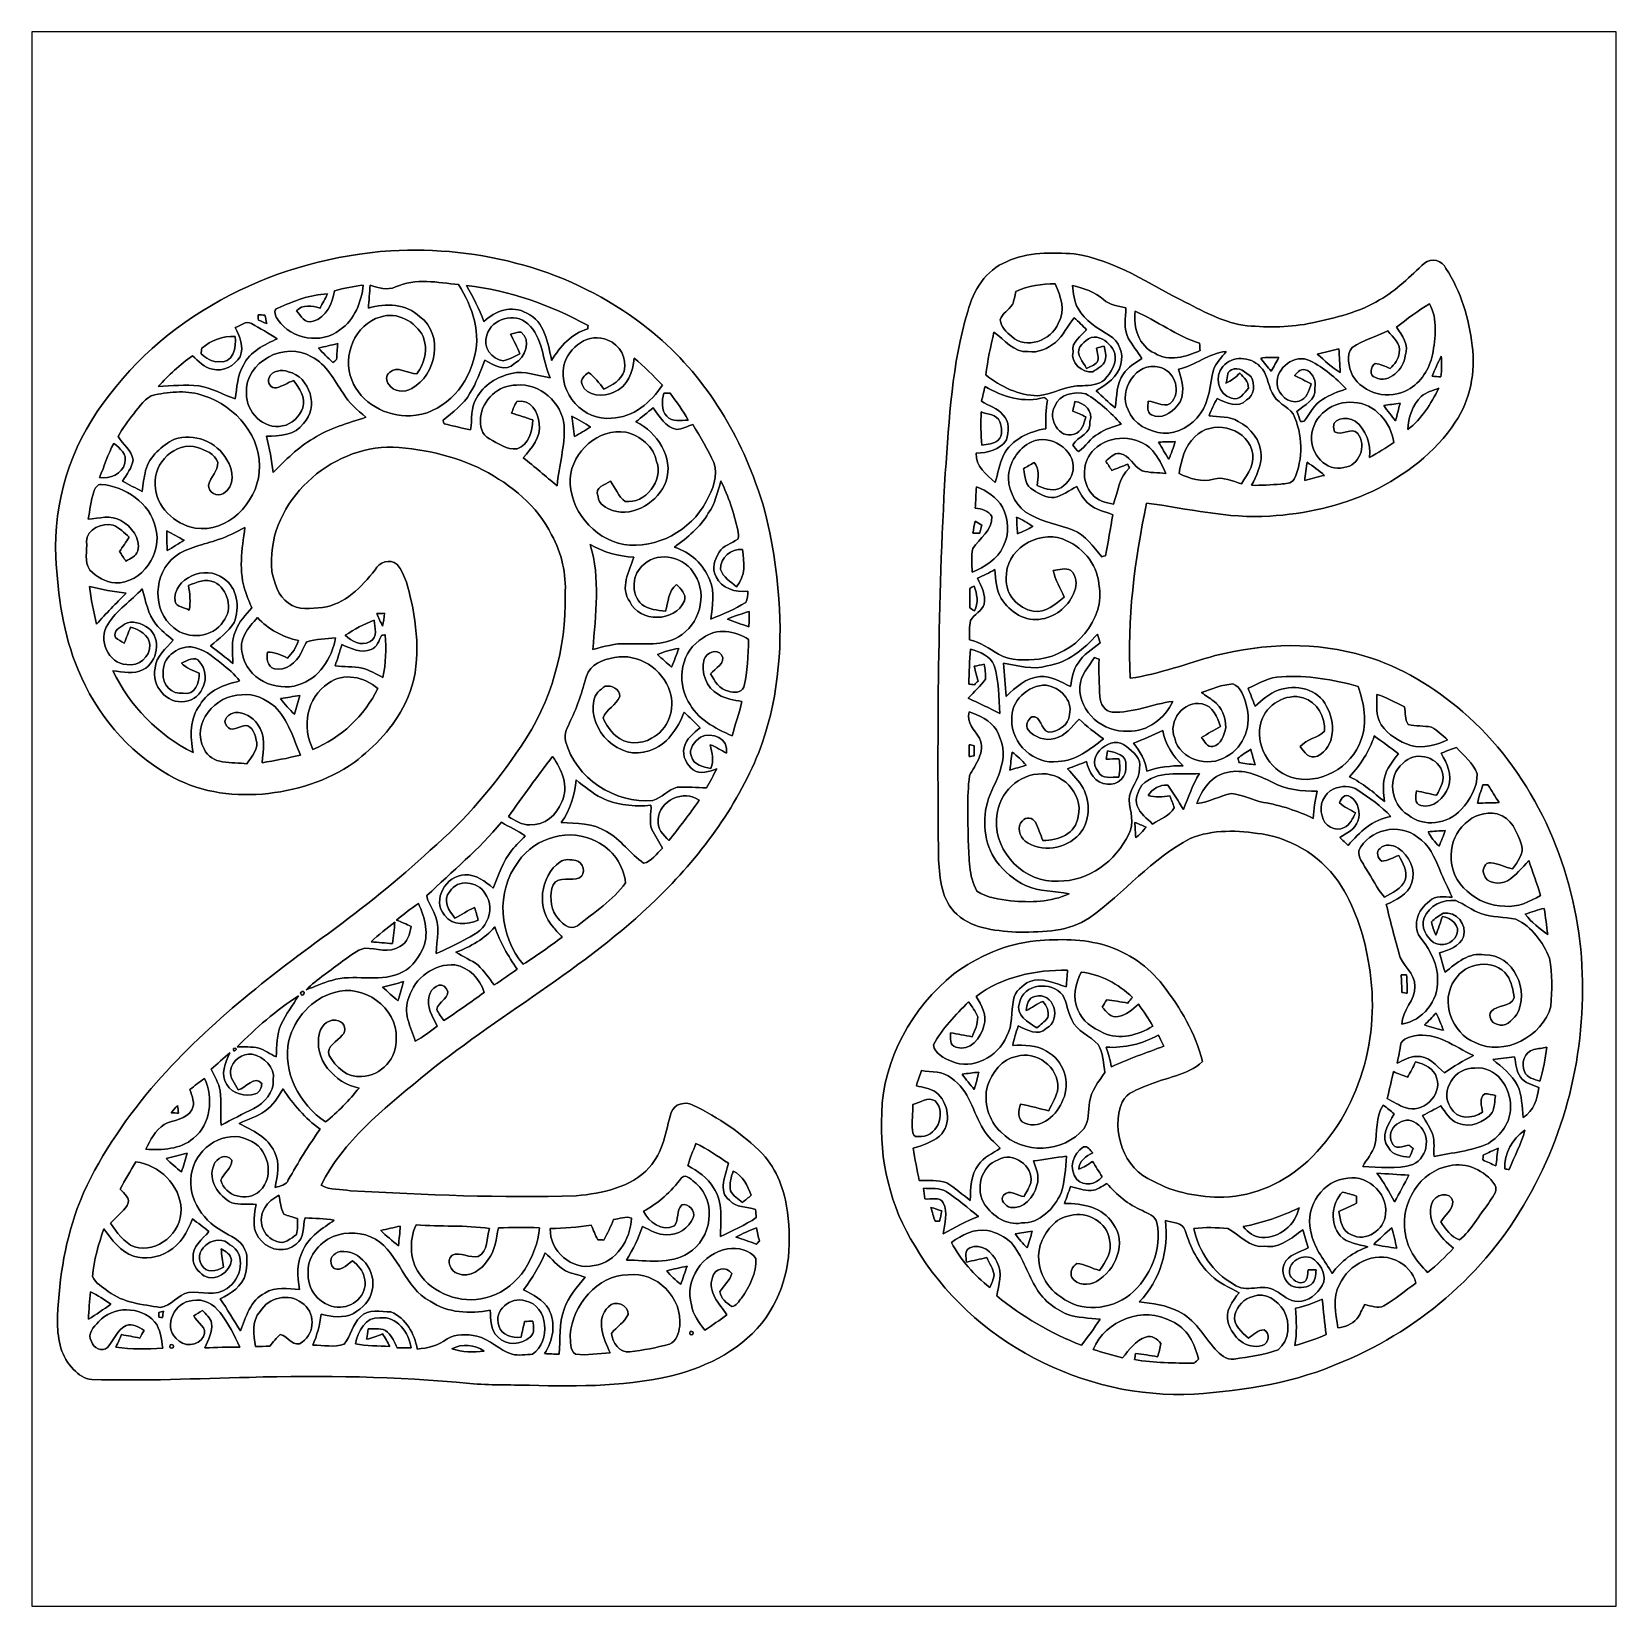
# Model space of a CAD drawing. Header units: centimetres. Extents: x -16.8 to 16.8, y -16.7 to 16.7.
import ezdxf

# ---------------------------------------------------------------- set-up
doc = ezdxf.new("R2010")
doc.units = ezdxf.units.CM
doc.header["$MEASUREMENT"] = 0
doc.layers.add('Layer 1', color=7, linetype='Continuous')

msp = doc.modelspace()

# ---------------------------------------------------------------- linework, layer by layer
at = {"layer": 'Layer 1', "color": 7}
for points, knots in [([(-16.77458, 16.66875), (-16.77458, 16.66875), (16.77458, 16.66875), (16.77458, 16.66875), (16.77458, 16.66875), (16.77458, 16.66875), (16.77458, -16.66875), (16.77458, -16.66875), (16.77458, -16.66875), (16.77458, -16.66875), (-16.77458, -16.66875), (-16.77458, -16.66875), (-16.77458, -16.66875), (-16.77458, -16.66875), (-16.77458, 16.66875), (-16.77458, 16.66875), (-16.77458, 16.66875), (-16.77458, 16.66875), (-16.77458, 16.66875), (-16.77458, 16.66875)], [0, 0, 0, 0, 0.16666667, 0.16666667, 0.16666667, 0.16666667, 0.33333333, 0.33333333, 0.33333333, 0.33333333, 0.5, 0.5, 0.5, 0.5, 0.66666667, 0.66666667, 0.66666667, 0.66666667, 1, 1, 1, 1]), ([(-9.17363, 12.02902), (-11.52701, 11.87521), (-13.87616, 10.7502), (-15.2594, 8.80251), (-15.2594, 8.80251), (-15.95508, 7.87541), (-16.31809, 6.70313), (-16.2627, 5.54531), (-16.2627, 5.54531), (-16.21825, 4.73322), (-16.11207, 3.90878), (-15.78998, 3.15524), (-15.78998, 3.15524), (-15.41427, 2.23696), (-14.74505, 1.43192), (-13.88039, 0.93804), (-13.88039, 0.93804), (-13.28914, 0.58032), (-12.57194, 0.47449), (-11.89108, 0.52917), (-11.89108, 0.52917), (-11.20281, 0.58914), (-10.51348, 0.79587), (-9.94516, 1.19698), (-9.94516, 1.19698), (-9.50948, 1.53564), (-9.10978, 1.94486), (-8.86707, 2.44581), (-8.86707, 2.44581), (-8.53017, 3.10833), (-8.58696, 3.89431), (-8.73407, 4.60058), (-8.73407, 4.60058), (-8.80286, 4.87327), (-8.85261, 5.16749), (-9.03852, 5.38974), (-9.03852, 5.38974), (-9.18457, 5.51815), (-9.42093, 5.43736), (-9.50595, 5.27368), (-9.50595, 5.27368), (-9.79029, 4.91278), (-10.13919, 4.54307), (-10.62002, 4.47887), (-10.62002, 4.47887), (-10.85709, 4.46687), (-11.13931, 4.40478), (-11.34039, 4.57059), (-11.34039, 4.57059), (-11.55982, 4.71946), (-11.6332, 4.99921), (-11.68964, 5.24263), (-11.68964, 5.24263), (-11.83076, 6.60788), (-10.57487, 7.82602), (-9.25548, 7.87365), (-9.25548, 7.87365), (-8.55204, 7.85989), (-7.84719, 7.70643), (-7.21748, 7.38787), (-7.21748, 7.38787), (-6.62164, 7.07672), (-6.06707, 6.63011), (-5.76756, 6.01521), (-5.76756, 6.01521), (-5.55237, 5.62998), (-5.45324, 5.18548), (-5.4804, 4.74486), (-5.4804, 4.74486), (-5.45747, 3.61774), (-5.76862, 2.47474), (-6.41244, 1.54411), (-6.41244, 1.54411), (-6.95466, 0.7306), (-7.59213, -0.02328), (-8.33579, -0.6604), (-8.33579, -0.6604), (-9.01947, -1.28834), (-9.74019, -1.87537), (-10.49126, -2.42147), (-10.49126, -2.42147), (-11.88403, -3.42583), (-13.24116, -4.5085), (-14.34783, -5.83071), (-14.34783, -5.83071), (-14.93696, -6.56484), (-15.47777, -7.35789), (-15.80868, -8.24512), (-15.80868, -8.24512), (-16.08949, -9.023), (-16.2119, -9.85202), (-16.23025, -10.67682), (-16.23025, -10.67682), (-16.22354, -11.02431), (-16.1484, -11.4046), (-15.88664, -11.65331), (-15.88664, -11.65331), (-15.78504, -11.75985), (-15.65734, -11.85721), (-15.50458, -11.86603), (-15.50458, -11.86603), (-14.39228, -11.90096), (-13.27997, -11.84698), (-12.16766, -11.82123), (-12.16766, -11.82123), (-10.6105, -11.77502), (-9.04981, -11.80324), (-7.49794, -11.94964), (-7.49794, -11.94964), (-7.07954, -11.99162), (-6.65798, -11.9761), (-6.23746, -11.98915), (-6.23746, -11.98915), (-5.17772, -12.01808), (-4.09893, -12.01984), (-3.06599, -11.74962), (-3.06599, -11.74962), (-2.31105, -11.52419), (-1.56386, -11.1192), (-1.14512, -10.42564), (-1.14512, -10.42564), (-0.74613, -9.80757), (-0.67275, -9.03746), (-0.77611, -8.32344), (-0.77611, -8.32344), (-0.82409, -7.87188), (-0.9966, -7.42703), (-1.30104, -7.0866), (-1.30104, -7.0866), (-1.73108, -6.66503), (-2.23379, -6.3186), (-2.7746, -6.05578), (-2.7746, -6.05578), (-2.94252, -5.97359), (-3.17288, -6.02686), (-3.23391, -6.21559), (-3.23391, -6.21559), (-3.35386, -6.61247), (-3.40395, -7.06332), (-3.70029, -7.37835), (-3.70029, -7.37835), (-4.08869, -7.80979), (-4.69477, -7.92162), (-5.24439, -7.97842), (-5.24439, -7.97842), (-6.83754, -8.02499), (-8.43209, -7.96219), (-10.02242, -7.86906), (-10.02242, -7.86906), (-10.22491, -7.82849), (-10.4648, -7.86694), (-10.64613, -7.75088), (-10.64613, -7.75088), (-10.18152, -6.81143), (-9.33379, -6.15174), (-8.54534, -5.49557), (-8.54534, -5.49557), (-6.93032, -4.16736), (-5.05636, -3.16971), (-3.55388, -1.70251), (-3.55388, -1.70251), (-2.64054, -0.81809), (-1.8602, 0.22684), (-1.38007, 1.41005), (-1.38007, 1.41005), (-0.9839, 2.44016), (-0.8763, 3.56306), (-0.95356, 4.65808), (-0.95356, 4.65808), (-1.02517, 5.49381), (-1.149, 6.33271), (-1.44921, 7.12011), (-1.44921, 7.12011), (-1.91558, 8.42081), (-2.71674, 9.62378), (-3.82799, 10.45951), (-3.82799, 10.45951), (-5.33435, 11.62897), (-7.28416, 12.13873), (-9.17363, 12.02902), (-9.17363, 12.02902), (-9.17363, 12.02902), (-9.17363, 12.02902), (-9.17363, 12.02902)], [0, 0, 0, 0, 0.0212766, 0.0212766, 0.0212766, 0.0212766, 0.04255319, 0.04255319, 0.04255319, 0.04255319, 0.06382979, 0.06382979, 0.06382979, 0.06382979, 0.08510638, 0.08510638, 0.08510638, 0.08510638, 0.10638298, 0.10638298, 0.10638298, 0.10638298, 0.12765957, 0.12765957, 0.12765957, 0.12765957, 0.14893617, 0.14893617, 0.14893617, 0.14893617, 0.17021277, 0.17021277, 0.17021277, 0.17021277, 0.19148936, 0.19148936, 0.19148936, 0.19148936, 0.21276596, 0.21276596, 0.21276596, 0.21276596, 0.23404255, 0.23404255, 0.23404255, 0.23404255, 0.25531915, 0.25531915, 0.25531915, 0.25531915, 0.27659574, 0.27659574, 0.27659574, 0.27659574, 0.29787234, 0.29787234, 0.29787234, 0.29787234, 0.31914894, 0.31914894, 0.31914894, 0.31914894, 0.34042553, 0.34042553, 0.34042553, 0.34042553, 0.36170213, 0.36170213, 0.36170213, 0.36170213, 0.38297872, 0.38297872, 0.38297872, 0.38297872, 0.40425532, 0.40425532, 0.40425532, 0.40425532, 0.42553191, 0.42553191, 0.42553191, 0.42553191, 0.44680851, 0.44680851, 0.44680851, 0.44680851, 0.46808511, 0.46808511, 0.46808511, 0.46808511, 0.4893617, 0.4893617, 0.4893617, 0.4893617, 0.5106383, 0.5106383, 0.5106383, 0.5106383, 0.53191489, 0.53191489, 0.53191489, 0.53191489, 0.55319149, 0.55319149, 0.55319149, 0.55319149, 0.57446809, 0.57446809, 0.57446809, 0.57446809, 0.59574468, 0.59574468, 0.59574468, 0.59574468, 0.61702128, 0.61702128, 0.61702128, 0.61702128, 0.63829787, 0.63829787, 0.63829787, 0.63829787, 0.65957447, 0.65957447, 0.65957447, 0.65957447, 0.68085106, 0.68085106, 0.68085106, 0.68085106, 0.70212766, 0.70212766, 0.70212766, 0.70212766, 0.72340426, 0.72340426, 0.72340426, 0.72340426, 0.74468085, 0.74468085, 0.74468085, 0.74468085, 0.76595745, 0.76595745, 0.76595745, 0.76595745, 0.78723404, 0.78723404, 0.78723404, 0.78723404, 0.80851064, 0.80851064, 0.80851064, 0.80851064, 0.82978723, 0.82978723, 0.82978723, 0.82978723, 0.85106383, 0.85106383, 0.85106383, 0.85106383, 0.87234043, 0.87234043, 0.87234043, 0.87234043, 0.89361702, 0.89361702, 0.89361702, 0.89361702, 0.91489362, 0.91489362, 0.91489362, 0.91489362, 0.93617021, 0.93617021, 0.93617021, 0.93617021, 0.95744681, 0.95744681, 0.95744681, 0.95744681, 1, 1, 1, 1]), ([(3.86362, 11.79936), (3.42618, 11.62544), (3.15524, 11.18623), (3.04236, 10.74596), (3.04236, 10.74596), (2.70581, 9.63542), (2.65536, 8.46808), (2.56752, 7.31908), (2.56752, 7.31908), (2.40947, 4.59458), (2.39783, 1.86443), (2.42429, -0.86395), (2.42429, -0.86395), (2.45674, -1.26647), (2.48356, -1.73461), (2.81481, -2.01754), (2.81481, -2.01754), (3.17571, -2.34421), (3.6897, -2.36784), (4.14937, -2.39889), (4.14937, -2.39889), (4.64996, -2.38901), (5.19148, -2.38936), (5.62081, -2.09197), (5.62081, -2.09197), (6.35529, -1.56281), (6.94126, -0.83714), (7.753, -0.41451), (7.753, -0.41451), (8.23172, -0.21414), (8.7697, -0.23954), (9.27276, -0.3175), (9.27276, -0.3175), (9.95892, -0.42192), (10.58968, -0.83714), (10.95446, -1.42769), (10.95446, -1.42769), (11.27054, -1.93569), (11.45046, -2.51672), (11.54042, -3.1055), (11.54042, -3.1055), (11.79512, -4.58082), (11.34992, -6.20854), (10.24043, -7.24182), (10.24043, -7.24182), (9.7596, -7.68914), (9.12671, -7.98724), (8.46455, -8.007), (8.46455, -8.007), (7.94949, -8.01229), (7.42456, -7.91633), (6.96877, -7.66833), (6.96877, -7.66833), (6.33942, -7.41504), (6.06919, -6.59836), (6.31155, -5.99228), (6.31155, -5.99228), (6.40927, -5.78908), (6.64845, -5.72805), (6.83895, -5.64092), (6.83895, -5.64092), (7.23053, -5.47158), (7.68985, -5.43595), (8.01158, -5.13609), (8.01158, -5.13609), (7.86377, -4.54025), (7.55015, -3.99521), (7.17268, -3.51684), (7.17268, -3.51684), (6.87035, -3.12138), (6.44102, -2.82751), (5.96653, -2.67899), (5.96653, -2.67899), (5.48887, -2.53083), (4.97911, -2.53965), (4.48627, -2.58057), (4.48627, -2.58057), (3.85445, -2.63913), (3.25826, -2.91042), (2.74849, -3.27872), (2.74849, -3.27872), (1.86655, -3.99521), (1.25201, -5.07894), (1.22202, -6.22723), (1.22202, -6.22723), (1.16805, -7.20831), (1.40159, -8.21161), (1.92687, -9.04557), (1.92687, -9.04557), (3.12138, -11.06805), (5.49698, -12.3003), (7.83484, -12.17436), (7.83484, -12.17436), (8.91222, -12.10698), (9.99913, -11.92953), (10.99114, -11.4868), (10.99114, -11.4868), (12.67636, -10.78477), (14.12275, -9.50454), (14.97683, -7.88635), (14.97683, -7.88635), (15.86371, -6.28721), (16.20485, -4.4002), (16.00447, -2.58798), (16.00447, -2.58798), (15.78363, -0.75001), (14.93449, 1.04881), (13.52479, 2.27189), (13.52479, 2.27189), (12.91449, 2.78553), (12.22446, 3.22862), (11.45011, 3.44558), (11.45011, 3.44558), (10.4267, 3.76943), (9.31757, 3.71475), (8.28499, 3.4611), (8.28499, 3.4611), (7.68844, 3.29001), (7.10071, 3.07269), (6.48476, 2.9785), (6.48476, 2.9785), (6.41032, 4.22557), (6.57966, 5.47017), (6.82766, 6.68972), (6.82766, 6.68972), (7.69373, 6.57296), (8.55521, 6.35741), (9.4361, 6.41244), (9.4361, 6.41244), (10.18611, 6.45936), (10.93399, 6.62622), (11.61803, 6.94161), (11.61803, 6.94161), (12.30348, 7.27957), (12.94483, 7.75441), (13.3664, 8.40105), (13.3664, 8.40105), (13.68213, 8.8713), (13.79996, 9.46185), (13.72164, 10.02101), (13.72164, 10.02101), (13.65567, 10.59356), (13.48775, 11.17), (13.16708, 11.65366), (13.16708, 11.65366), (13.09829, 11.83252), (12.85734, 11.88649), (12.71517, 11.7669), (12.71517, 11.7669), (12.40861, 11.49632), (12.12497, 11.19046), (11.76408, 10.98973), (11.76408, 10.98973), (11.33122, 10.7255), (10.83028, 10.61297), (10.34097, 10.50678), (10.34097, 10.50678), (9.88836, 10.40271), (9.41811, 10.40694), (8.95844, 10.44293), (8.95844, 10.44293), (8.48854, 10.49514), (8.07332, 10.72938), (7.6581, 10.93611), (7.6581, 10.93611), (6.89504, 11.32205), (6.16303, 11.83605), (5.29872, 11.96411), (5.29872, 11.96411), (4.81718, 11.99586), (4.31024, 12.01279), (3.86362, 11.79936)], [0, 0, 0, 0, 0.02272727, 0.02272727, 0.02272727, 0.02272727, 0.04545455, 0.04545455, 0.04545455, 0.04545455, 0.06818182, 0.06818182, 0.06818182, 0.06818182, 0.09090909, 0.09090909, 0.09090909, 0.09090909, 0.11363636, 0.11363636, 0.11363636, 0.11363636, 0.13636364, 0.13636364, 0.13636364, 0.13636364, 0.15909091, 0.15909091, 0.15909091, 0.15909091, 0.18181818, 0.18181818, 0.18181818, 0.18181818, 0.20454545, 0.20454545, 0.20454545, 0.20454545, 0.22727273, 0.22727273, 0.22727273, 0.22727273, 0.25, 0.25, 0.25, 0.25, 0.27272727, 0.27272727, 0.27272727, 0.27272727, 0.29545455, 0.29545455, 0.29545455, 0.29545455, 0.31818182, 0.31818182, 0.31818182, 0.31818182, 0.34090909, 0.34090909, 0.34090909, 0.34090909, 0.36363636, 0.36363636, 0.36363636, 0.36363636, 0.38636364, 0.38636364, 0.38636364, 0.38636364, 0.40909091, 0.40909091, 0.40909091, 0.40909091, 0.43181818, 0.43181818, 0.43181818, 0.43181818, 0.45454545, 0.45454545, 0.45454545, 0.45454545, 0.47727273, 0.47727273, 0.47727273, 0.47727273, 0.5, 0.5, 0.5, 0.5, 0.52272727, 0.52272727, 0.52272727, 0.52272727, 0.54545455, 0.54545455, 0.54545455, 0.54545455, 0.56818182, 0.56818182, 0.56818182, 0.56818182, 0.59090909, 0.59090909, 0.59090909, 0.59090909, 0.61363636, 0.61363636, 0.61363636, 0.61363636, 0.63636364, 0.63636364, 0.63636364, 0.63636364, 0.65909091, 0.65909091, 0.65909091, 0.65909091, 0.68181818, 0.68181818, 0.68181818, 0.68181818, 0.70454545, 0.70454545, 0.70454545, 0.70454545, 0.72727273, 0.72727273, 0.72727273, 0.72727273, 0.75, 0.75, 0.75, 0.75, 0.77272727, 0.77272727, 0.77272727, 0.77272727, 0.79545455, 0.79545455, 0.79545455, 0.79545455, 0.81818182, 0.81818182, 0.81818182, 0.81818182, 0.84090909, 0.84090909, 0.84090909, 0.84090909, 0.86363636, 0.86363636, 0.86363636, 0.86363636, 0.88636364, 0.88636364, 0.88636364, 0.88636364, 0.90909091, 0.90909091, 0.90909091, 0.90909091, 0.93181818, 0.93181818, 0.93181818, 0.93181818, 0.95454545, 0.95454545, 0.95454545, 0.95454545, 1, 1, 1, 1]), ([(-9.06921, 11.26349), (-8.65293, 11.45928), (-8.17457, 11.35909), (-7.73536, 11.31394), (-7.73536, 11.31394), (-7.43903, 10.84615), (-7.24323, 10.26301), (-7.41927, 9.7155), (-7.41927, 9.7155), (-7.57837, 9.10802), (-8.10366, 8.56297), (-8.75453, 8.53546), (-8.75453, 8.53546), (-9.26783, 8.51394), (-9.80969, 8.80533), (-9.99878, 9.29675), (-9.99878, 9.29675), (-10.20904, 9.7984), (-9.93246, 10.47856), (-9.39447, 10.62708), (-9.39447, 10.62708), (-9.04275, 10.75196), (-8.64588, 10.53042), (-8.48501, 10.21292), (-8.48501, 10.21292), (-8.38623, 9.94234), (-8.44832, 9.64494), (-8.62154, 9.42305), (-8.62154, 9.42305), (-8.80569, 9.42164), (-9.04099, 9.61602), (-9.20221, 9.44986), (-9.20221, 9.44986), (-9.28299, 9.38883), (-9.26959, 9.27417), (-9.21456, 9.2008), (-9.21456, 9.2008), (-9.11613, 9.04099), (-8.88012, 9.01806), (-8.72913, 9.11542), (-8.72913, 9.11542), (-8.20667, 9.39659), (-8.04298, 10.26442), (-8.55698, 10.63343), (-8.55698, 10.63343), (-8.84202, 10.91071), (-9.28299, 10.93082), (-9.64565, 10.81581), (-9.64565, 10.81581), (-9.6326, 10.9788), (-9.6199, 11.14143), (-9.60826, 11.30441), (-9.60826, 11.30441), (-9.43751, 11.2455), (-9.24489, 11.18729), (-9.06921, 11.26349)], [0, 0, 0, 0, 0.06666667, 0.06666667, 0.06666667, 0.06666667, 0.13333333, 0.13333333, 0.13333333, 0.13333333, 0.2, 0.2, 0.2, 0.2, 0.26666667, 0.26666667, 0.26666667, 0.26666667, 0.33333333, 0.33333333, 0.33333333, 0.33333333, 0.4, 0.4, 0.4, 0.4, 0.46666667, 0.46666667, 0.46666667, 0.46666667, 0.53333333, 0.53333333, 0.53333333, 0.53333333, 0.6, 0.6, 0.6, 0.6, 0.66666667, 0.66666667, 0.66666667, 0.66666667, 0.73333333, 0.73333333, 0.73333333, 0.73333333, 0.8, 0.8, 0.8, 0.8, 0.86666667, 0.86666667, 0.86666667, 0.86666667, 1, 1, 1, 1]), ([(-10.36038, 11.18411), (-10.16071, 11.23597), (-9.95821, 11.27831), (-9.75325, 11.30512), (-9.75325, 11.30512), (-9.79452, 10.94387), (-9.93951, 10.56852), (-10.2489, 10.35438), (-10.2489, 10.35438), (-10.64472, 10.04711), (-11.27443, 10.15047), (-11.55629, 10.56428), (-11.55629, 10.56428), (-11.61133, 10.63378), (-11.67836, 10.77771), (-11.56018, 10.81758), (-11.56018, 10.81758), (-11.22821, 10.96257), (-10.88073, 11.1065), (-10.51313, 11.11744), (-10.51313, 11.11744), (-10.56076, 11.01443), (-10.61438, 10.91424), (-10.67047, 10.81511), (-10.67047, 10.81511), (-10.84016, 10.86802), (-11.03524, 10.90436), (-11.17036, 10.7569), (-11.17036, 10.7569), (-11.07475, 10.65565), (-10.99361, 10.48067), (-10.81723, 10.53924), (-10.81723, 10.53924), (-10.53536, 10.61791), (-10.40659, 10.92094), (-10.36038, 11.18411)], [0, 0, 0, 0, 0.1, 0.1, 0.1, 0.1, 0.2, 0.2, 0.2, 0.2, 0.3, 0.3, 0.3, 0.3, 0.4, 0.4, 0.4, 0.4, 0.5, 0.5, 0.5, 0.5, 0.6, 0.6, 0.6, 0.6, 0.7, 0.7, 0.7, 0.7, 0.8, 0.8, 0.8, 0.8, 1, 1, 1, 1]), ([(-7.56673, 11.29453), (-6.6615, 11.19717), (-5.79438, 10.87826), (-4.99569, 10.44963), (-4.99569, 10.44963), (-4.99674, 10.43164), (-4.99921, 10.39495), (-5.00027, 10.37696), (-5.00027, 10.37696), (-5.34494, 10.27712), (-5.58765, 10.00795), (-5.7658, 9.70844), (-5.7658, 9.70844), (-5.83918, 10.07463), (-5.91608, 10.53253), (-6.29356, 10.71139), (-6.29356, 10.71139), (-6.60435, 10.88284), (-6.96489, 10.76254), (-7.20161, 10.53042), (-7.20161, 10.53042), (-7.29121, 10.79994), (-7.43409, 11.04512), (-7.56673, 11.29453)], [0, 0, 0, 0, 0.14285714, 0.14285714, 0.14285714, 0.14285714, 0.28571429, 0.28571429, 0.28571429, 0.28571429, 0.42857143, 0.42857143, 0.42857143, 0.42857143, 0.57142857, 0.57142857, 0.57142857, 0.57142857, 0.71428571, 0.71428571, 0.71428571, 0.71428571, 1, 1, 1, 1]), ([(4.06083, 11.16612), (4.32012, 11.28748), (4.60904, 11.33228), (4.89338, 11.3284), (4.89338, 11.3284), (5.01368, 11.07334), (5.12198, 10.7569), (4.9597, 10.49302), (4.9597, 10.49302), (4.8133, 10.1346), (4.27567, 9.92611), (3.97334, 10.21821), (3.97334, 10.21821), (3.8608, 10.30429), (3.74967, 10.41929), (3.73098, 10.5664), (3.73098, 10.5664), (3.76837, 10.70681), (3.91689, 10.77172), (3.98921, 10.8899), (3.98921, 10.8899), (4.02661, 10.97774), (4.03684, 11.0744), (4.06083, 11.16612)], [0, 0, 0, 0, 0.14285714, 0.14285714, 0.14285714, 0.14285714, 0.28571429, 0.28571429, 0.28571429, 0.28571429, 0.42857143, 0.42857143, 0.42857143, 0.42857143, 0.57142857, 0.57142857, 0.57142857, 0.57142857, 0.71428571, 0.71428571, 0.71428571, 0.71428571, 1, 1, 1, 1]), ([(5.25886, 11.29665), (5.49346, 11.2395), (5.72946, 11.1573), (5.91714, 10.99996), (5.91714, 10.99996), (6.04485, 10.87473), (6.22617, 10.86167), (6.39022, 10.82111), (6.39022, 10.82111), (6.39057, 10.60873), (6.33236, 10.37661), (6.44243, 10.18187), (6.44243, 10.18187), (6.52674, 10.03018), (6.63857, 9.89506), (6.73135, 9.74831), (6.73135, 9.74831), (6.59201, 9.65341), (6.43537, 9.57051), (6.34153, 9.42446), (6.34153, 9.42446), (6.1849, 9.2202), (6.20219, 8.94856), (6.16691, 8.70691), (6.16691, 8.70691), (6.02297, 8.81592), (5.8988, 8.9475), (5.76298, 9.06604), (5.76298, 9.06604), (5.9757, 9.20397), (6.23394, 9.35814), (6.28156, 9.62766), (6.28156, 9.62766), (6.35494, 9.86014), (6.24311, 10.10955), (6.04379, 10.23832), (6.04379, 10.23832), (5.79579, 10.39283), (5.5178, 10.54135), (5.37774, 10.81123), (5.37774, 10.81123), (5.2899, 10.95869), (5.2832, 11.13155), (5.25886, 11.29665)], [0, 0, 0, 0, 0.08333333, 0.08333333, 0.08333333, 0.08333333, 0.16666667, 0.16666667, 0.16666667, 0.16666667, 0.25, 0.25, 0.25, 0.25, 0.33333333, 0.33333333, 0.33333333, 0.33333333, 0.41666667, 0.41666667, 0.41666667, 0.41666667, 0.5, 0.5, 0.5, 0.5, 0.58333333, 0.58333333, 0.58333333, 0.58333333, 0.66666667, 0.66666667, 0.66666667, 0.66666667, 0.75, 0.75, 0.75, 0.75, 0.83333333, 0.83333333, 0.83333333, 0.83333333, 1, 1, 1, 1]), ([(6.58918, 10.74984), (7.0552, 10.54559), (7.46407, 10.22703), (7.95267, 10.07181), (7.95267, 10.07181), (7.95514, 10.01995), (7.95831, 9.96774), (7.96149, 9.91552), (7.96149, 9.91552), (7.66516, 9.785), (7.30144, 9.67422), (7.00334, 9.85943), (7.00334, 9.85943), (6.66609, 10.01712), (6.53803, 10.40165), (6.58918, 10.74984)], [0, 0, 0, 0, 0.2, 0.2, 0.2, 0.2, 0.4, 0.4, 0.4, 0.4, 0.6, 0.6, 0.6, 0.6, 1, 1, 1, 1]), ([(12.11897, 10.41435), (12.34757, 10.58616), (12.57476, 10.76184), (12.81994, 10.91001), (12.81994, 10.91001), (13.00127, 10.57804), (12.94377, 10.18681), (12.88274, 9.83015), (12.88274, 9.83015), (12.81642, 9.52888), (12.64109, 9.23537), (12.36239, 9.08826), (12.36239, 9.08826), (11.9761, 8.86178), (11.41095, 8.9976), (11.19117, 9.39236), (11.19117, 9.39236), (11.11144, 9.57439), (11.04018, 9.81428), (11.18129, 9.98537), (11.18129, 9.98537), (11.41624, 10.13425), (11.68682, 10.21327), (11.93694, 10.33321), (11.93694, 10.33321), (12.0456, 10.19739), (12.21916, 10.06581), (12.18071, 9.86472), (12.18071, 9.86472), (12.16413, 9.73349), (12.07452, 9.63013), (11.98915, 9.53629), (11.98915, 9.53629), (11.88473, 9.57933), (11.78207, 9.63683), (11.66742, 9.64494), (11.66742, 9.64494), (11.56582, 9.5758), (11.53866, 9.38918), (11.67342, 9.34473), (11.67342, 9.34473), (11.96799, 9.21138), (12.26891, 9.525), (12.30771, 9.80616), (12.30771, 9.80616), (12.39097, 10.03547), (12.23998, 10.23832), (12.11897, 10.41435)], [0, 0, 0, 0, 0.07692308, 0.07692308, 0.07692308, 0.07692308, 0.15384615, 0.15384615, 0.15384615, 0.15384615, 0.23076923, 0.23076923, 0.23076923, 0.23076923, 0.30769231, 0.30769231, 0.30769231, 0.30769231, 0.38461538, 0.38461538, 0.38461538, 0.38461538, 0.46153846, 0.46153846, 0.46153846, 0.46153846, 0.53846154, 0.53846154, 0.53846154, 0.53846154, 0.61538462, 0.61538462, 0.61538462, 0.61538462, 0.69230769, 0.69230769, 0.69230769, 0.69230769, 0.76923077, 0.76923077, 0.76923077, 0.76923077, 0.84615385, 0.84615385, 0.84615385, 0.84615385, 1, 1, 1, 1]), ([(-12.46787, 10.40694), (-12.35639, 10.43481), (-12.23751, 10.56181), (-12.12321, 10.48949), (-12.12321, 10.48949), (-11.93694, 10.39001), (-11.75667, 10.27959), (-11.5764, 10.16917), (-11.5764, 10.16917), (-11.84769, 10.03582), (-12.1539, 9.89647), (-12.29219, 9.61178), (-12.29219, 9.61178), (-12.41989, 9.39588), (-12.43013, 9.14047), (-12.46329, 8.89811), (-12.46329, 8.89811), (-12.72258, 8.98172), (-12.96211, 9.12566), (-13.23446, 9.16764), (-13.23446, 9.16764), (-13.52091, 9.19939), (-13.80878, 9.17293), (-14.09488, 9.15494), (-14.09488, 9.15494), (-13.87828, 9.39729), (-13.63698, 9.61813), (-13.37169, 9.80581), (-13.37169, 9.80581), (-13.24151, 9.70104), (-13.1258, 9.54899), (-12.94941, 9.52394), (-12.94941, 9.52394), (-12.71799, 9.45762), (-12.4841, 9.59767), (-12.36274, 9.78782), (-12.36274, 9.78782), (-12.27702, 9.99631), (-12.36768, 10.22138), (-12.46787, 10.40694)], [0, 0, 0, 0, 0.09090909, 0.09090909, 0.09090909, 0.09090909, 0.18181818, 0.18181818, 0.18181818, 0.18181818, 0.27272727, 0.27272727, 0.27272727, 0.27272727, 0.36363636, 0.36363636, 0.36363636, 0.36363636, 0.45454545, 0.45454545, 0.45454545, 0.45454545, 0.54545455, 0.54545455, 0.54545455, 0.54545455, 0.63636364, 0.63636364, 0.63636364, 0.63636364, 0.72727273, 0.72727273, 0.72727273, 0.72727273, 0.81818182, 0.81818182, 0.81818182, 0.81818182, 1, 1, 1, 1]), ([(-11.97751, 10.67223), (-11.93024, 10.67153), (-11.88297, 10.67082), (-11.83534, 10.66976), (-11.83534, 10.66976), (-11.82264, 10.60909), (-11.80994, 10.54876), (-11.79795, 10.48808), (-11.79795, 10.48808), (-11.85757, 10.51313), (-11.91683, 10.53818), (-11.9761, 10.56393), (-11.9761, 10.56393), (-11.97645, 10.59109), (-11.97716, 10.64542), (-11.97751, 10.67223)], [0, 0, 0, 0, 0.2, 0.2, 0.2, 0.2, 0.4, 0.4, 0.4, 0.4, 0.6, 0.6, 0.6, 0.6, 1, 1, 1, 1]), ([(-7.13916, 10.24326), (-7.04003, 10.60062), (-6.54438, 10.7315), (-6.26957, 10.48703), (-6.26957, 10.48703), (-5.94924, 10.19246), (-5.96371, 9.71867), (-5.79649, 9.34191), (-5.79649, 9.34191), (-6.06848, 9.37436), (-6.33589, 9.50383), (-6.61282, 9.43292), (-6.61282, 9.43292), (-6.91586, 9.36625), (-7.21289, 9.19198), (-7.35683, 8.90799), (-7.35683, 8.90799), (-7.48312, 8.70902), (-7.44926, 8.46208), (-7.48171, 8.23771), (-7.48171, 8.23771), (-7.66904, 8.27687), (-7.85424, 8.32591), (-8.04192, 8.3633), (-8.04192, 8.3633), (-8.04792, 8.38376), (-8.05991, 8.42504), (-8.06591, 8.4455), (-8.06591, 8.4455), (-7.86342, 8.61942), (-7.6267, 8.77217), (-7.49653, 9.01312), (-7.49653, 9.01312), (-7.35894, 9.23078), (-7.27463, 9.47491), (-7.1815, 9.71303), (-7.1815, 9.71303), (-6.98571, 9.60826), (-6.73982, 9.44527), (-6.54544, 9.65094), (-6.54544, 9.65094), (-6.32284, 9.7603), (-6.19125, 10.13813), (-6.41103, 10.30887), (-6.41103, 10.30887), (-6.48758, 10.30852), (-6.56167, 10.28629), (-6.6354, 10.2676), (-6.6354, 10.2676), (-6.56872, 10.12825), (-6.49534, 9.99208), (-6.4389, 9.84814), (-6.4389, 9.84814), (-6.55743, 9.80299), (-6.66503, 9.72256), (-6.79168, 9.69998), (-6.79168, 9.69998), (-7.03474, 9.73384), (-7.239, 10.00125), (-7.13916, 10.24326)], [0, 0, 0, 0, 0.0625, 0.0625, 0.0625, 0.0625, 0.125, 0.125, 0.125, 0.125, 0.1875, 0.1875, 0.1875, 0.1875, 0.25, 0.25, 0.25, 0.25, 0.3125, 0.3125, 0.3125, 0.3125, 0.375, 0.375, 0.375, 0.375, 0.4375, 0.4375, 0.4375, 0.4375, 0.5, 0.5, 0.5, 0.5, 0.5625, 0.5625, 0.5625, 0.5625, 0.625, 0.625, 0.625, 0.625, 0.6875, 0.6875, 0.6875, 0.6875, 0.75, 0.75, 0.75, 0.75, 0.8125, 0.8125, 0.8125, 0.8125, 0.875, 0.875, 0.875, 0.875, 1, 1, 1, 1]), ([(4.90361, 10.08909), (5.06377, 10.23726), (5.15761, 10.44222), (5.29766, 10.60803), (5.29766, 10.60803), (5.39291, 10.53289), (5.47476, 10.44293), (5.55837, 10.35544), (5.55837, 10.35544), (5.44336, 10.21927), (5.23487, 10.10814), (5.27262, 9.89365), (5.27262, 9.89365), (5.20947, 9.65976), (5.46911, 9.44316), (5.69277, 9.46785), (5.69277, 9.46785), (5.78238, 9.53911), (5.9242, 9.58815), (5.95312, 9.71338), (5.95312, 9.71338), (5.98417, 9.81322), (5.94924, 9.91623), (5.92843, 10.01395), (5.92843, 10.01395), (5.87551, 10.00019), (5.8233, 9.98573), (5.77109, 9.97126), (5.77109, 9.97126), (5.77638, 9.87249), (5.83247, 9.76383), (5.7852, 9.66893), (5.7852, 9.66893), (5.71923, 9.60861), (5.63386, 9.57651), (5.55449, 9.53841), (5.55449, 9.53841), (5.4931, 9.6774), (5.32236, 9.83368), (5.41902, 9.99631), (5.41902, 9.99631), (5.50792, 10.12366), (5.67761, 10.2616), (5.83988, 10.18187), (5.83988, 10.18187), (5.98523, 10.12402), (6.10588, 10.00548), (6.15562, 9.85485), (6.15562, 9.85485), (6.2043, 9.64001), (6.07413, 9.45056), (5.93901, 9.30099), (5.93901, 9.30099), (5.81766, 9.17963), (5.62857, 9.18492), (5.47158, 9.17363), (5.47158, 9.17363), (5.14279, 9.17822), (4.84964, 9.00112), (4.52931, 8.9602), (4.52931, 8.9602), (4.12115, 8.96796), (3.73697, 9.14894), (3.42547, 9.4047), (3.42547, 9.4047), (3.46181, 9.7095), (3.52919, 10.00901), (3.59692, 10.30817), (3.59692, 10.30817), (3.82129, 10.14624), (4.01532, 9.87354), (4.32223, 9.89471), (4.32223, 9.89471), (4.53672, 9.8619), (4.73886, 9.9628), (4.90361, 10.08909)], [0, 0, 0, 0, 0.05, 0.05, 0.05, 0.05, 0.1, 0.1, 0.1, 0.1, 0.15, 0.15, 0.15, 0.15, 0.2, 0.2, 0.2, 0.2, 0.25, 0.25, 0.25, 0.25, 0.3, 0.3, 0.3, 0.3, 0.35, 0.35, 0.35, 0.35, 0.4, 0.4, 0.4, 0.4, 0.45, 0.45, 0.45, 0.45, 0.5, 0.5, 0.5, 0.5, 0.55, 0.55, 0.55, 0.55, 0.6, 0.6, 0.6, 0.6, 0.65, 0.65, 0.65, 0.65, 0.7, 0.7, 0.7, 0.7, 0.75, 0.75, 0.75, 0.75, 0.8, 0.8, 0.8, 0.8, 0.85, 0.85, 0.85, 0.85, 0.9, 0.9, 0.9, 0.9, 1, 1, 1, 1]), ([(-13.17449, 9.97021), (-12.97093, 10.13425), (-12.73034, 10.22421), (-12.46928, 10.21786), (-12.46928, 10.21786), (-12.42342, 9.99631), (-12.52573, 9.61672), (-12.82312, 9.68481), (-12.82312, 9.68481), (-12.97305, 9.66258), (-13.07853, 9.76842), (-13.18719, 9.84673), (-13.18719, 9.84673), (-13.18401, 9.87778), (-13.17766, 9.93951), (-13.17449, 9.97021)], [0, 0, 0, 0, 0.2, 0.2, 0.2, 0.2, 0.4, 0.4, 0.4, 0.4, 0.6, 0.6, 0.6, 0.6, 1, 1, 1, 1]), ([(-12.22481, 9.01453), (-12.27349, 9.68481), (-11.39649, 10.1286), (-10.85109, 9.78535), (-10.85109, 9.78535), (-10.52371, 9.6326), (-10.37837, 9.28864), (-10.17799, 9.01277), (-10.17799, 9.01277), (-10.06228, 8.80604), (-9.87496, 8.65893), (-9.69963, 8.50582), (-9.69963, 8.50582), (-10.0778, 8.37741), (-10.47291, 8.27793), (-10.81052, 8.05674), (-10.81052, 8.05674), (-11.13966, 7.87329), (-11.39825, 7.59707), (-11.66389, 7.33601), (-11.66389, 7.33601), (-11.69106, 7.59531), (-11.74186, 7.85036), (-11.80324, 8.10331), (-11.80324, 8.10331), (-11.52525, 8.1093), (-11.19717, 8.1213), (-11.02148, 8.376), (-11.02148, 8.376), (-10.67858, 8.70867), (-10.88602, 9.36519), (-11.34251, 9.47032), (-11.34251, 9.47032), (-11.47939, 9.52112), (-11.68576, 9.49854), (-11.74574, 9.34438), (-11.74574, 9.34438), (-11.80324, 9.24489), (-11.70658, 9.10272), (-11.59228, 9.12989), (-11.59228, 9.12989), (-11.46563, 9.16411), (-11.35345, 9.23678), (-11.23244, 9.28511), (-11.23244, 9.28511), (-11.10086, 9.1253), (-10.97386, 8.92528), (-11.03454, 8.70656), (-11.03454, 8.70656), (-11.10544, 8.52558), (-11.26102, 8.35201), (-11.46281, 8.32485), (-11.46281, 8.32485), (-11.86215, 8.23101), (-12.24598, 8.6233), (-12.22481, 9.01453)], [0, 0, 0, 0, 0.06666667, 0.06666667, 0.06666667, 0.06666667, 0.13333333, 0.13333333, 0.13333333, 0.13333333, 0.2, 0.2, 0.2, 0.2, 0.26666667, 0.26666667, 0.26666667, 0.26666667, 0.33333333, 0.33333333, 0.33333333, 0.33333333, 0.4, 0.4, 0.4, 0.4, 0.46666667, 0.46666667, 0.46666667, 0.46666667, 0.53333333, 0.53333333, 0.53333333, 0.53333333, 0.6, 0.6, 0.6, 0.6, 0.66666667, 0.66666667, 0.66666667, 0.66666667, 0.73333333, 0.73333333, 0.73333333, 0.73333333, 0.8, 0.8, 0.8, 0.8, 0.86666667, 0.86666667, 0.86666667, 0.86666667, 1, 1, 1, 1]), ([(-10.7001, 9.97056), (-10.56534, 10.00125), (-10.43058, 10.03512), (-10.29511, 10.06475), (-10.29511, 10.06475), (-10.30252, 9.95151), (-10.31205, 9.83827), (-10.32051, 9.72502), (-10.32051, 9.72502), (-10.33992, 9.71056), (-10.37908, 9.68199), (-10.39848, 9.66787), (-10.39848, 9.66787), (-10.50325, 9.76418), (-10.60732, 9.86226), (-10.7001, 9.97056)], [0, 0, 0, 0, 0.2, 0.2, 0.2, 0.2, 0.4, 0.4, 0.4, 0.4, 0.6, 0.6, 0.6, 0.6, 1, 1, 1, 1]), ([(-5.50545, 9.59838), (-5.42466, 9.98467), (-4.9657, 10.32545), (-4.57694, 10.13636), (-4.57694, 10.13636), (-4.31624, 10.04323), (-4.16772, 9.75113), (-4.22875, 9.48443), (-4.22875, 9.48443), (-4.29613, 9.29181), (-4.48416, 9.18422), (-4.65878, 9.10378), (-4.65878, 9.10378), (-4.76568, 9.22126), (-4.84646, 9.37013), (-4.98828, 9.44986), (-4.98828, 9.44986), (-5.06695, 9.39588), (-5.16855, 9.30875), (-5.12233, 9.2015), (-5.12233, 9.2015), (-5.0292, 8.93762), (-4.66549, 8.93233), (-4.44959, 9.03358), (-4.44959, 9.03358), (-4.15749, 9.15423), (-4.03825, 9.46609), (-4.01779, 9.75924), (-4.01779, 9.75924), (-3.81071, 9.57827), (-3.61421, 9.38495), (-3.42124, 9.18845), (-3.42124, 9.18845), (-3.65795, 8.8205), (-4.04178, 8.49701), (-4.49898, 8.48819), (-4.49898, 8.48819), (-5.08247, 8.41199), (-5.63527, 9.02159), (-5.50545, 9.59838)], [0, 0, 0, 0, 0.09090909, 0.09090909, 0.09090909, 0.09090909, 0.18181818, 0.18181818, 0.18181818, 0.18181818, 0.27272727, 0.27272727, 0.27272727, 0.27272727, 0.36363636, 0.36363636, 0.36363636, 0.36363636, 0.45454545, 0.45454545, 0.45454545, 0.45454545, 0.54545455, 0.54545455, 0.54545455, 0.54545455, 0.63636364, 0.63636364, 0.63636364, 0.63636364, 0.72727273, 0.72727273, 0.72727273, 0.72727273, 0.81818182, 0.81818182, 0.81818182, 0.81818182, 1, 1, 1, 1]), ([(7.50429, 9.52253), (7.85918, 9.60049), (8.14599, 9.8619), (8.51182, 9.89718), (8.51182, 9.89718), (8.42151, 9.77053), (8.29769, 9.66188), (8.24547, 9.51195), (8.24547, 9.51195), (8.16786, 9.19797), (8.16716, 8.84908), (7.96749, 8.57814), (7.96749, 8.57814), (7.78863, 8.3312), (7.49053, 8.15305), (7.17938, 8.16716), (7.17938, 8.16716), (6.87917, 8.20244), (6.54579, 8.35589), (6.44066, 8.6614), (6.44066, 8.6614), (6.21665, 9.07486), (6.61352, 9.68939), (7.09789, 9.56769), (7.09789, 9.56769), (7.40622, 9.49113), (7.56109, 9.10943), (7.3787, 8.84802), (7.3787, 8.84802), (7.26299, 8.66105), (7.01851, 8.84978), (6.86541, 8.84308), (6.86541, 8.84308), (6.85588, 8.74536), (6.82025, 8.60848), (6.93526, 8.55768), (6.93526, 8.55768), (7.1374, 8.44303), (7.34977, 8.6046), (7.4803, 8.74818), (7.4803, 8.74818), (7.66445, 8.96373), (7.59178, 9.277), (7.50429, 9.52253)], [0, 0, 0, 0, 0.08333333, 0.08333333, 0.08333333, 0.08333333, 0.16666667, 0.16666667, 0.16666667, 0.16666667, 0.25, 0.25, 0.25, 0.25, 0.33333333, 0.33333333, 0.33333333, 0.33333333, 0.41666667, 0.41666667, 0.41666667, 0.41666667, 0.5, 0.5, 0.5, 0.5, 0.58333333, 0.58333333, 0.58333333, 0.58333333, 0.66666667, 0.66666667, 0.66666667, 0.66666667, 0.75, 0.75, 0.75, 0.75, 0.83333333, 0.83333333, 0.83333333, 0.83333333, 1, 1, 1, 1]), ([(8.44621, 9.58003), (8.63565, 9.81922), (9.02688, 9.79205), (9.23008, 9.58321), (9.23008, 9.58321), (9.39447, 9.44069), (9.38883, 9.20538), (9.48937, 9.02476), (9.48937, 9.02476), (9.57333, 8.81733), (9.80581, 8.74501), (9.93563, 8.57779), (9.93563, 8.57779), (10.13284, 8.1467), (10.15753, 7.62564), (9.9508, 7.19279), (9.9508, 7.19279), (9.89718, 7.09083), (9.76771, 7.10706), (9.66893, 7.09119), (9.66893, 7.09119), (9.46362, 7.07461), (9.25971, 7.0612), (9.05439, 7.06473), (9.05439, 7.06473), (9.14929, 7.26934), (9.26606, 7.47501), (9.25759, 7.70925), (9.25759, 7.70925), (9.24631, 8.01617), (9.03464, 8.28111), (8.77006, 8.41834), (8.77006, 8.41834), (8.58767, 8.53581), (8.35695, 8.50441), (8.1534, 8.53793), (8.1534, 8.53793), (8.20173, 8.66422), (8.25641, 8.78875), (8.3252, 8.90552), (8.3252, 8.90552), (8.51112, 8.81239), (8.7697, 8.68151), (8.94292, 8.8713), (8.94292, 8.8713), (9.11578, 8.95738), (9.12883, 9.20926), (9.04205, 9.3599), (9.04205, 9.3599), (8.93657, 9.45832), (8.77993, 9.58638), (8.62753, 9.50736), (8.62753, 9.50736), (8.51359, 9.47279), (8.55063, 9.29675), (8.509, 9.22549), (8.509, 9.22549), (8.62048, 9.2777), (8.71679, 9.35426), (8.80463, 9.43927), (8.80463, 9.43927), (8.88647, 9.34755), (8.99583, 9.26359), (8.98419, 9.12213), (8.98419, 9.12213), (8.89212, 9.01876), (8.80463, 8.84237), (8.62894, 8.91152), (8.62894, 8.91152), (8.34637, 8.98137), (8.24865, 9.37577), (8.44621, 9.58003)], [0, 0, 0, 0, 0.05263158, 0.05263158, 0.05263158, 0.05263158, 0.10526316, 0.10526316, 0.10526316, 0.10526316, 0.15789474, 0.15789474, 0.15789474, 0.15789474, 0.21052632, 0.21052632, 0.21052632, 0.21052632, 0.26315789, 0.26315789, 0.26315789, 0.26315789, 0.31578947, 0.31578947, 0.31578947, 0.31578947, 0.36842105, 0.36842105, 0.36842105, 0.36842105, 0.42105263, 0.42105263, 0.42105263, 0.42105263, 0.47368421, 0.47368421, 0.47368421, 0.47368421, 0.52631579, 0.52631579, 0.52631579, 0.52631579, 0.57894737, 0.57894737, 0.57894737, 0.57894737, 0.63157895, 0.63157895, 0.63157895, 0.63157895, 0.68421053, 0.68421053, 0.68421053, 0.68421053, 0.73684211, 0.73684211, 0.73684211, 0.73684211, 0.78947368, 0.78947368, 0.78947368, 0.78947368, 0.84210526, 0.84210526, 0.84210526, 0.84210526, 0.89473684, 0.89473684, 0.89473684, 0.89473684, 1, 1, 1, 1]), ([(9.2456, 9.75854), (9.3726, 9.77406), (9.50101, 9.77829), (9.62872, 9.76806), (9.62872, 9.76806), (9.57651, 9.66999), (9.52112, 9.57404), (9.46432, 9.47879), (9.46432, 9.47879), (9.38918, 9.57051), (9.31651, 9.66435), (9.2456, 9.75854)], [0, 0, 0, 0, 0.25, 0.25, 0.25, 0.25, 0.5, 0.5, 0.5, 0.5, 1, 1, 1, 1]), ([(9.59238, 9.20221), (9.56381, 9.55111), (9.97126, 9.86508), (10.29582, 9.69857), (10.29582, 9.69857), (10.57981, 9.55075), (10.83627, 9.34226), (11.05288, 9.10625), (11.05288, 9.10625), (10.88214, 9.0424), (10.70822, 8.98172), (10.55299, 8.88471), (10.55299, 8.88471), (10.38154, 8.76935), (10.28206, 8.58379), (10.166, 8.41939), (10.166, 8.41939), (10.14659, 8.41904), (10.10814, 8.41904), (10.08909, 8.41869), (10.08909, 8.41869), (10.06334, 8.48924), (10.03688, 8.55909), (10.00901, 8.62859), (10.00901, 8.62859), (10.16564, 8.76265), (10.42529, 8.86883), (10.39036, 9.12036), (10.39036, 9.12036), (10.42282, 9.26571), (10.35967, 9.42164), (10.23444, 9.49748), (10.23444, 9.49748), (10.10885, 9.55675), (10.03194, 9.46256), (9.95997, 9.38989), (9.95997, 9.38989), (10.07745, 9.3285), (10.19775, 9.27382), (10.31734, 9.21526), (10.31734, 9.21526), (10.27077, 9.07874), (10.21997, 8.89141), (10.05769, 8.84978), (10.05769, 8.84978), (9.82592, 8.77852), (9.6206, 8.98772), (9.59238, 9.20221)], [0, 0, 0, 0, 0.07692308, 0.07692308, 0.07692308, 0.07692308, 0.15384615, 0.15384615, 0.15384615, 0.15384615, 0.23076923, 0.23076923, 0.23076923, 0.23076923, 0.30769231, 0.30769231, 0.30769231, 0.30769231, 0.38461538, 0.38461538, 0.38461538, 0.38461538, 0.46153846, 0.46153846, 0.46153846, 0.46153846, 0.53846154, 0.53846154, 0.53846154, 0.53846154, 0.61538462, 0.61538462, 0.61538462, 0.61538462, 0.69230769, 0.69230769, 0.69230769, 0.69230769, 0.76923077, 0.76923077, 0.76923077, 0.76923077, 0.84615385, 0.84615385, 0.84615385, 0.84615385, 1, 1, 1, 1]), ([(10.44222, 9.84144), (10.59497, 9.87919), (10.74984, 9.91306), (10.9026, 9.95292), (10.9026, 9.95292), (10.91106, 9.78711), (10.92376, 9.62096), (10.92941, 9.45444), (10.92941, 9.45444), (10.74455, 9.55287), (10.60344, 9.71127), (10.44222, 9.84144)], [0, 0, 0, 0, 0.25, 0.25, 0.25, 0.25, 0.5, 0.5, 0.5, 0.5, 1, 1, 1, 1]), ([(13.06936, 9.80228), (13.07747, 9.65553), (13.08241, 9.50736), (13.05983, 9.36131), (13.05983, 9.36131), (12.9988, 9.36519), (12.93812, 9.36872), (12.8778, 9.37225), (12.8778, 9.37225), (12.9346, 9.51865), (12.9981, 9.66223), (13.06936, 9.80228)], [0, 0, 0, 0, 0.25, 0.25, 0.25, 0.25, 0.5, 0.5, 0.5, 0.5, 1, 1, 1, 1]), ([(-14.16897, 8.98102), (-13.82748, 9.04452), (-13.46165, 9.08403), (-13.12863, 8.95985), (-13.12863, 8.95985), (-12.452, 8.74466), (-11.88332, 8.07508), (-11.95634, 7.33989), (-11.95634, 7.33989), (-12.02161, 6.68302), (-12.62168, 6.05508), (-13.31666, 6.15809), (-13.31666, 6.15809), (-13.74775, 6.24099), (-14.15874, 6.61423), (-14.16015, 7.07425), (-14.16015, 7.07425), (-14.20354, 7.53851), (-13.73576, 8.00206), (-13.26268, 7.86624), (-13.26268, 7.86624), (-13.09864, 7.80909), (-12.89932, 7.73359), (-12.83582, 7.55438), (-12.83582, 7.55438), (-12.82136, 7.36424), (-12.98751, 7.24218), (-13.02949, 7.07108), (-13.02949, 7.07108), (-13.04537, 6.9155), (-12.84288, 6.80438), (-12.71623, 6.89398), (-12.71623, 6.89398), (-12.46611, 7.02874), (-12.50033, 7.39951), (-12.64497, 7.60412), (-12.64497, 7.60412), (-12.84711, 7.98936), (-13.34594, 8.18092), (-13.75445, 8.04016), (-13.75445, 8.04016), (-14.02186, 7.90257), (-14.27974, 7.67962), (-14.36194, 7.3787), (-14.36194, 7.3787), (-14.40039, 7.23336), (-14.41203, 7.08201), (-14.43637, 6.93349), (-14.43637, 6.93349), (-14.57572, 7.00476), (-14.7126, 7.08025), (-14.85018, 7.15469), (-14.85018, 7.15469), (-14.76834, 7.29897), (-14.64416, 7.43126), (-14.62793, 7.60307), (-14.62793, 7.60307), (-14.65051, 7.80874), (-14.84948, 7.92727), (-14.94296, 8.09942), (-14.94296, 8.09942), (-14.86006, 8.27581), (-14.72883, 8.42504), (-14.61488, 8.58132), (-14.61488, 8.58132), (-14.48576, 8.72807), (-14.37675, 8.93445), (-14.16897, 8.98102)], [0, 0, 0, 0, 0.05555556, 0.05555556, 0.05555556, 0.05555556, 0.11111111, 0.11111111, 0.11111111, 0.11111111, 0.16666667, 0.16666667, 0.16666667, 0.16666667, 0.22222222, 0.22222222, 0.22222222, 0.22222222, 0.27777778, 0.27777778, 0.27777778, 0.27777778, 0.33333333, 0.33333333, 0.33333333, 0.33333333, 0.38888889, 0.38888889, 0.38888889, 0.38888889, 0.44444444, 0.44444444, 0.44444444, 0.44444444, 0.5, 0.5, 0.5, 0.5, 0.55555556, 0.55555556, 0.55555556, 0.55555556, 0.61111111, 0.61111111, 0.61111111, 0.61111111, 0.66666667, 0.66666667, 0.66666667, 0.66666667, 0.72222222, 0.72222222, 0.72222222, 0.72222222, 0.77777778, 0.77777778, 0.77777778, 0.77777778, 0.83333333, 0.83333333, 0.83333333, 0.83333333, 0.88888889, 0.88888889, 0.88888889, 0.88888889, 1, 1, 1, 1]), ([(-7.2704, 8.49912), (-7.23759, 8.87589), (-6.88904, 9.19797), (-6.50769, 9.18457), (-6.50769, 9.18457), (-6.01486, 9.23678), (-5.54743, 8.81345), (-5.50122, 8.32944), (-5.50122, 8.32944), (-5.47652, 7.89869), (-5.61552, 7.48242), (-5.65079, 7.05661), (-5.65079, 7.05661), (-5.89174, 7.25205), (-6.12281, 7.45913), (-6.3687, 7.64822), (-6.3687, 7.64822), (-6.1916, 7.85177), (-5.98205, 8.08002), (-6.03074, 8.37318), (-6.03074, 8.37318), (-6.04661, 8.61342), (-6.21348, 8.90023), (-6.50064, 8.83708), (-6.50064, 8.83708), (-6.55108, 8.76265), (-6.58107, 8.67763), (-6.61599, 8.59508), (-6.61599, 8.59508), (-6.46642, 8.54392), (-6.31437, 8.50018), (-6.16444, 8.44903), (-6.16444, 8.44903), (-6.17784, 8.21549), (-6.24346, 7.91669), (-6.49852, 7.83978), (-6.49852, 7.83978), (-6.71618, 7.80662), (-6.90033, 7.95761), (-7.08484, 8.05109), (-7.08484, 8.05109), (-7.24817, 8.12976), (-7.29403, 8.33332), (-7.2704, 8.49912)], [0, 0, 0, 0, 0.08333333, 0.08333333, 0.08333333, 0.08333333, 0.16666667, 0.16666667, 0.16666667, 0.16666667, 0.25, 0.25, 0.25, 0.25, 0.33333333, 0.33333333, 0.33333333, 0.33333333, 0.41666667, 0.41666667, 0.41666667, 0.41666667, 0.5, 0.5, 0.5, 0.5, 0.58333333, 0.58333333, 0.58333333, 0.58333333, 0.66666667, 0.66666667, 0.66666667, 0.66666667, 0.75, 0.75, 0.75, 0.75, 0.83333333, 0.83333333, 0.83333333, 0.83333333, 1, 1, 1, 1]), ([(3.40995, 9.16023), (3.78248, 8.92634), (4.23792, 8.80251), (4.67007, 8.92704), (4.67007, 8.92704), (4.69053, 8.90729), (4.7117, 8.88753), (4.73251, 8.86742), (4.73251, 8.86742), (4.69512, 8.66775), (4.68595, 8.46561), (4.69971, 8.26311), (4.69971, 8.26311), (4.34093, 8.2102), (3.9751, 8.03557), (3.79695, 7.70572), (3.79695, 7.70572), (3.71616, 7.51911), (3.68088, 7.31626), (3.62338, 7.12188), (3.62338, 7.12188), (3.45123, 7.29827), (3.20181, 7.46372), (3.22157, 7.74312), (3.22157, 7.74312), (3.45934, 7.75264), (3.72674, 7.80627), (3.86186, 8.0264), (3.86186, 8.0264), (3.9176, 8.19961), (3.937, 8.41551), (3.79095, 8.55274), (3.79095, 8.55274), (3.67559, 8.6995), (3.48615, 8.74924), (3.33375, 8.84414), (3.33375, 8.84414), (3.3588, 8.94962), (3.3842, 9.05475), (3.40995, 9.16023)], [0, 0, 0, 0, 0.09090909, 0.09090909, 0.09090909, 0.09090909, 0.18181818, 0.18181818, 0.18181818, 0.18181818, 0.27272727, 0.27272727, 0.27272727, 0.27272727, 0.36363636, 0.36363636, 0.36363636, 0.36363636, 0.45454545, 0.45454545, 0.45454545, 0.45454545, 0.54545455, 0.54545455, 0.54545455, 0.54545455, 0.63636364, 0.63636364, 0.63636364, 0.63636364, 0.72727273, 0.72727273, 0.72727273, 0.72727273, 0.81818182, 0.81818182, 0.81818182, 0.81818182, 1, 1, 1, 1]), ([(4.88562, 8.73231), (4.97628, 8.99901), (5.30084, 9.05969), (5.54355, 8.99971), (5.54355, 8.99971), (5.82859, 8.83567), (6.06989, 8.60566), (6.28826, 8.36154), (6.28826, 8.36154), (6.12422, 8.30368), (5.95348, 8.25747), (5.80884, 8.15693), (5.80884, 8.15693), (5.63809, 8.06662), (5.54567, 7.88705), (5.3915, 7.77734), (5.3915, 7.77734), (5.34317, 7.82108), (5.30013, 7.87012), (5.26521, 7.9248), (5.26521, 7.9248), (5.38057, 8.09801), (5.66914, 8.16328), (5.62822, 8.41516), (5.62822, 8.41516), (5.70936, 8.63988), (5.51356, 8.81098), (5.31389, 8.83955), (5.31389, 8.83955), (5.29696, 8.77076), (5.28108, 8.70197), (5.26591, 8.63247), (5.26591, 8.63247), (5.3594, 8.59543), (5.45289, 8.55733), (5.54567, 8.51676), (5.54567, 8.51676), (5.50122, 8.3753), (5.461, 8.18762), (5.29519, 8.14423), (5.29519, 8.14423), (4.97311, 8.04616), (4.73357, 8.46737), (4.88562, 8.73231)], [0, 0, 0, 0, 0.08333333, 0.08333333, 0.08333333, 0.08333333, 0.16666667, 0.16666667, 0.16666667, 0.16666667, 0.25, 0.25, 0.25, 0.25, 0.33333333, 0.33333333, 0.33333333, 0.33333333, 0.41666667, 0.41666667, 0.41666667, 0.41666667, 0.5, 0.5, 0.5, 0.5, 0.58333333, 0.58333333, 0.58333333, 0.58333333, 0.66666667, 0.66666667, 0.66666667, 0.66666667, 0.75, 0.75, 0.75, 0.75, 0.83333333, 0.83333333, 0.83333333, 0.83333333, 1, 1, 1, 1]), ([(12.64461, 8.9468), (12.75009, 9.03358), (12.88486, 9.07556), (13.01362, 9.1186), (13.01362, 9.1186), (12.85381, 8.79052), (12.65308, 8.46737), (12.35851, 8.24442), (12.35851, 8.24442), (12.37368, 8.49912), (12.45552, 8.76653), (12.64461, 8.9468)], [0, 0, 0, 0, 0.25, 0.25, 0.25, 0.25, 0.5, 0.5, 0.5, 0.5, 1, 1, 1, 1]), ([(-3.38914, 9.01735), (-3.35598, 9.01665), (-3.2893, 9.01524), (-3.25614, 9.01488), (-3.25614, 9.01488), (-3.12491, 8.82791), (-2.97744, 8.64905), (-2.87726, 8.44232), (-2.87726, 8.44232), (-3.02824, 8.44762), (-3.21557, 8.39541), (-3.32705, 8.52593), (-3.32705, 8.52593), (-3.45158, 8.65999), (-3.43394, 8.85437), (-3.38914, 9.01735)], [0, 0, 0, 0, 0.2, 0.2, 0.2, 0.2, 0.4, 0.4, 0.4, 0.4, 0.6, 0.6, 0.6, 0.6, 1, 1, 1, 1]), ([(10.32192, 8.09766), (10.33992, 8.53369), (10.78936, 8.87483), (11.21551, 8.81839), (11.21551, 8.81839), (11.66319, 8.79828), (12.00785, 8.39505), (12.06465, 7.9689), (12.06465, 7.9689), (11.89531, 7.86059), (11.7281, 7.74841), (11.54959, 7.65563), (11.54959, 7.65563), (11.57676, 7.94173), (11.48397, 8.24653), (11.24373, 8.42116), (11.24373, 8.42116), (11.07122, 8.53793), (10.69234, 8.50089), (10.80982, 8.19961), (10.80982, 8.19961), (10.96574, 8.09202), (11.17247, 8.3185), (11.30053, 8.16116), (11.30053, 8.16116), (11.4995, 7.91069), (11.33369, 7.47254), (11.00914, 7.4422), (11.00914, 7.4422), (10.62884, 7.34272), (10.29441, 7.73747), (10.32192, 8.09766)], [0, 0, 0, 0, 0.11111111, 0.11111111, 0.11111111, 0.11111111, 0.22222222, 0.22222222, 0.22222222, 0.22222222, 0.33333333, 0.33333333, 0.33333333, 0.33333333, 0.44444444, 0.44444444, 0.44444444, 0.44444444, 0.55555556, 0.55555556, 0.55555556, 0.55555556, 0.66666667, 0.66666667, 0.66666667, 0.66666667, 0.77777778, 0.77777778, 0.77777778, 0.77777778, 1, 1, 1, 1]), ([(11.85227, 8.75383), (11.96763, 8.77041), (12.08017, 8.78734), (12.19659, 8.80251), (12.19659, 8.80251), (12.16519, 8.67798), (12.13344, 8.55345), (12.10169, 8.42927), (12.10169, 8.42927), (12.0142, 8.53405), (11.93024, 8.642), (11.85227, 8.75383)], [0, 0, 0, 0, 0.25, 0.25, 0.25, 0.25, 0.5, 0.5, 0.5, 0.5, 1, 1, 1, 1]), ([(-3.9818, 8.40846), (-3.86151, 8.50971), (-3.73733, 8.60637), (-3.61456, 8.70479), (-3.61456, 8.70479), (-3.48051, 8.52452), (-3.36056, 8.28992), (-3.11891, 8.24794), (-3.11891, 8.24794), (-2.99896, 8.25712), (-2.89066, 8.31532), (-2.77742, 8.35096), (-2.77742, 8.35096), (-2.62184, 8.08637), (-2.45286, 7.82708), (-2.3308, 7.54451), (-2.3308, 7.54451), (-2.23308, 7.26475), (-2.35797, 6.96948), (-2.49202, 6.72394), (-2.49202, 6.72394), (-2.82011, 6.10341), (-3.53977, 5.71253), (-4.24039, 5.81378), (-4.24039, 5.81378), (-4.88703, 5.92914), (-5.39468, 6.55391), (-5.37528, 7.21078), (-5.37528, 7.21078), (-5.33259, 7.78369), (-4.77167, 8.27652), (-4.19241, 8.18797), (-4.19241, 8.18797), (-3.88796, 8.11706), (-3.60363, 7.88846), (-3.54295, 7.56885), (-3.54295, 7.56885), (-3.39549, 7.16351), (-3.78001, 6.66679), (-4.2104, 6.72324), (-4.2104, 6.72324), (-4.36069, 6.82096), (-4.41466, 7.0164), (-4.52296, 7.15222), (-4.52296, 7.15222), (-4.63303, 7.07743), (-4.87186, 7.02839), (-4.78014, 6.8259), (-4.78014, 6.8259), (-4.77838, 6.66362), (-4.6034, 6.58601), (-4.47534, 6.52921), (-4.47534, 6.52921), (-4.01391, 6.38634), (-3.50696, 6.71936), (-3.34151, 7.14939), (-3.34151, 7.14939), (-3.18241, 7.66304), (-3.52637, 8.18727), (-3.9818, 8.40846)], [0, 0, 0, 0, 0.0625, 0.0625, 0.0625, 0.0625, 0.125, 0.125, 0.125, 0.125, 0.1875, 0.1875, 0.1875, 0.1875, 0.25, 0.25, 0.25, 0.25, 0.3125, 0.3125, 0.3125, 0.3125, 0.375, 0.375, 0.375, 0.375, 0.4375, 0.4375, 0.4375, 0.4375, 0.5, 0.5, 0.5, 0.5, 0.5625, 0.5625, 0.5625, 0.5625, 0.625, 0.625, 0.625, 0.625, 0.6875, 0.6875, 0.6875, 0.6875, 0.75, 0.75, 0.75, 0.75, 0.8125, 0.8125, 0.8125, 0.8125, 0.875, 0.875, 0.875, 0.875, 1, 1, 1, 1]), ([(-5.33647, 8.53017), (-5.20277, 8.45679), (-5.06942, 8.38235), (-4.94206, 8.29804), (-4.94206, 8.29804), (-5.05354, 8.22854), (-5.16749, 8.16222), (-5.28108, 8.0959), (-5.28108, 8.0959), (-5.29943, 8.24124), (-5.31671, 8.38553), (-5.33647, 8.53017)], [0, 0, 0, 0, 0.25, 0.25, 0.25, 0.25, 0.5, 0.5, 0.5, 0.5, 1, 1, 1, 1]), ([(3.32775, 8.6173), (3.45934, 8.57356), (3.65795, 8.56509), (3.72039, 8.41199), (3.72039, 8.41199), (3.76026, 8.28746), (3.79942, 8.11918), (3.68759, 8.02358), (3.68759, 8.02358), (3.59481, 7.93609), (3.45969, 7.93856), (3.34222, 7.91245), (3.34222, 7.91245), (3.31929, 8.1467), (3.31823, 8.38235), (3.32775, 8.6173)], [0, 0, 0, 0, 0.2, 0.2, 0.2, 0.2, 0.4, 0.4, 0.4, 0.4, 0.6, 0.6, 0.6, 0.6, 1, 1, 1, 1]), ([(7.85424, 8.09096), (8.1982, 8.45608), (8.90834, 8.30474), (9.05475, 7.81861), (9.05475, 7.81861), (9.15352, 7.5498), (8.97361, 7.31097), (8.84061, 7.09789), (8.84061, 7.09789), (8.65046, 7.14657), (8.45079, 7.2584), (8.24936, 7.19702), (8.24936, 7.19702), (8.00312, 7.1187), (7.74206, 7.21184), (7.51699, 7.31273), (7.51699, 7.31273), (7.56814, 7.59248), (7.63023, 7.8934), (7.85424, 8.09096)], [0, 0, 0, 0, 0.16666667, 0.16666667, 0.16666667, 0.16666667, 0.33333333, 0.33333333, 0.33333333, 0.33333333, 0.5, 0.5, 0.5, 0.5, 0.66666667, 0.66666667, 0.66666667, 0.66666667, 1, 1, 1, 1]), ([(4.39773, 7.98477), (4.7812, 8.15763), (5.32483, 7.83096), (5.27262, 7.39175), (5.27262, 7.39175), (5.25357, 7.21713), (5.12621, 7.0612), (4.96711, 6.99206), (4.96711, 6.99206), (4.80907, 6.93632), (4.6542, 6.99946), (4.51097, 7.05944), (4.51097, 7.05944), (4.53849, 7.22559), (4.56565, 7.41045), (4.44641, 7.54909), (4.44641, 7.54909), (4.37303, 7.50464), (4.30036, 7.45984), (4.22698, 7.41609), (4.22698, 7.41609), (4.2605, 7.26158), (4.25203, 7.04603), (4.42877, 6.96983), (4.42877, 6.96983), (4.55648, 6.87811), (4.71135, 6.7945), (4.87362, 6.80579), (4.87362, 6.80579), (5.04931, 6.84389), (5.19677, 6.95678), (5.35234, 7.0418), (5.35234, 7.0418), (5.41796, 6.90527), (5.48993, 6.76487), (5.61128, 6.66891), (5.61128, 6.66891), (5.75486, 6.54509), (5.94572, 6.50769), (6.11822, 6.44278), (6.11822, 6.44278), (6.05825, 6.15491), (6.0198, 5.86317), (5.963, 5.57459), (5.963, 5.57459), (5.94219, 5.5693), (5.89986, 5.55837), (5.87904, 5.55272), (5.87904, 5.55272), (5.70618, 5.76721), (5.53649, 6.01028), (5.27332, 6.11823), (5.27332, 6.11823), (4.97205, 6.23464), (4.6422, 6.27874), (4.36104, 6.44631), (4.36104, 6.44631), (4.07564, 6.58424), (3.92359, 6.90986), (3.90278, 7.21395), (3.90278, 7.21395), (3.91442, 7.53357), (4.10422, 7.84825), (4.39773, 7.98477)], [0, 0, 0, 0, 0.05882353, 0.05882353, 0.05882353, 0.05882353, 0.11764706, 0.11764706, 0.11764706, 0.11764706, 0.17647059, 0.17647059, 0.17647059, 0.17647059, 0.23529412, 0.23529412, 0.23529412, 0.23529412, 0.29411765, 0.29411765, 0.29411765, 0.29411765, 0.35294118, 0.35294118, 0.35294118, 0.35294118, 0.41176471, 0.41176471, 0.41176471, 0.41176471, 0.47058824, 0.47058824, 0.47058824, 0.47058824, 0.52941176, 0.52941176, 0.52941176, 0.52941176, 0.58823529, 0.58823529, 0.58823529, 0.58823529, 0.64705882, 0.64705882, 0.64705882, 0.64705882, 0.70588235, 0.70588235, 0.70588235, 0.70588235, 0.76470588, 0.76470588, 0.76470588, 0.76470588, 0.82352941, 0.82352941, 0.82352941, 0.82352941, 0.88235294, 0.88235294, 0.88235294, 0.88235294, 1, 1, 1, 1]), ([(5.72206, 7.82461), (6.04908, 8.14776), (6.63963, 8.13858), (6.95537, 7.80309), (6.95537, 7.80309), (7.07143, 7.65457), (7.16809, 7.49088), (7.23935, 7.31626), (7.23935, 7.31626), (7.07178, 7.33496), (6.89681, 7.32543), (6.73417, 7.37447), (6.73417, 7.37447), (6.55179, 7.46513), (6.46924, 7.70184), (6.25722, 7.73994), (6.25722, 7.73994), (6.13586, 7.74982), (6.05155, 7.64328), (5.96582, 7.57449), (5.96582, 7.57449), (6.00745, 7.51029), (6.05014, 7.44608), (6.09282, 7.38187), (6.09282, 7.38187), (6.20501, 7.42421), (6.31613, 7.47077), (6.42973, 7.50993), (6.42973, 7.50993), (6.43961, 7.49018), (6.45936, 7.45137), (6.46924, 7.43162), (6.46924, 7.43162), (6.24099, 7.23336), (6.22406, 6.92961), (6.1274, 6.66468), (6.1274, 6.66468), (5.96477, 6.70031), (5.78591, 6.73841), (5.67866, 6.87811), (5.67866, 6.87811), (5.43772, 7.13952), (5.46276, 7.58472), (5.72206, 7.82461)], [0, 0, 0, 0, 0.08333333, 0.08333333, 0.08333333, 0.08333333, 0.16666667, 0.16666667, 0.16666667, 0.16666667, 0.25, 0.25, 0.25, 0.25, 0.33333333, 0.33333333, 0.33333333, 0.33333333, 0.41666667, 0.41666667, 0.41666667, 0.41666667, 0.5, 0.5, 0.5, 0.5, 0.58333333, 0.58333333, 0.58333333, 0.58333333, 0.66666667, 0.66666667, 0.66666667, 0.66666667, 0.75, 0.75, 0.75, 0.75, 0.83333333, 0.83333333, 0.83333333, 0.83333333, 1, 1, 1, 1]), ([(-15.03539, 7.95055), (-14.90839, 7.84966), (-14.74682, 7.72866), (-14.80467, 7.53604), (-14.80467, 7.53604), (-14.85441, 7.29439), (-15.11829, 7.20231), (-15.33948, 7.23053), (-15.33948, 7.23053), (-15.23118, 7.46795), (-15.16556, 7.72336), (-15.03539, 7.95055)], [0, 0, 0, 0, 0.25, 0.25, 0.25, 0.25, 0.5, 0.5, 0.5, 0.5, 1, 1, 1, 1]), ([(7.08484, 7.97913), (7.19878, 7.98442), (7.3219, 7.98618), (7.43832, 7.98971), (7.43832, 7.98971), (7.39704, 7.86412), (7.35224, 7.73959), (7.30215, 7.61753), (7.30215, 7.61753), (7.22771, 7.73783), (7.15327, 7.85601), (7.08484, 7.97913)], [0, 0, 0, 0, 0.25, 0.25, 0.25, 0.25, 0.5, 0.5, 0.5, 0.5, 1, 1, 1, 1]), ([(10.22809, 7.55544), (10.35332, 7.46795), (10.48244, 7.38223), (10.59321, 7.27534), (10.59321, 7.27534), (10.45351, 7.23971), (10.31557, 7.20443), (10.17693, 7.16986), (10.17693, 7.16986), (10.18963, 7.26616), (10.21539, 7.45913), (10.22809, 7.55544)], [0, 0, 0, 0, 0.25, 0.25, 0.25, 0.25, 0.5, 0.5, 0.5, 0.5, 1, 1, 1, 1]), ([(-15.45943, 6.92679), (-15.43297, 6.99629), (-15.39064, 7.08872), (-15.30244, 7.08484), (-15.30244, 7.08484), (-14.79233, 7.03227), (-14.27445, 6.69678), (-14.15098, 6.17502), (-14.15098, 6.17502), (-14.00069, 5.63457), (-14.42579, 4.97946), (-15.01034, 4.99886), (-15.01034, 4.99886), (-15.21495, 5.01262), (-15.40087, 5.13009), (-15.54268, 5.27156), (-15.54268, 5.27156), (-15.67004, 5.44019), (-15.59419, 5.68184), (-15.61394, 5.87551), (-15.61394, 5.87551), (-15.60724, 6.1401), (-15.27916, 6.28262), (-15.05056, 6.22194), (-15.05056, 6.22194), (-14.91933, 6.16409), (-14.81279, 6.06249), (-14.70978, 5.96477), (-14.70978, 5.96477), (-14.77927, 5.86528), (-14.84736, 5.76474), (-14.91333, 5.66279), (-14.91333, 5.66279), (-14.86958, 5.59435), (-14.82549, 5.52662), (-14.78104, 5.45853), (-14.78104, 5.45853), (-14.68402, 5.51251), (-14.56725, 5.56225), (-14.52668, 5.67514), (-14.52668, 5.67514), (-14.46354, 5.94501), (-14.66533, 6.19372), (-14.88722, 6.31896), (-14.88722, 6.31896), (-15.09571, 6.44525), (-15.35465, 6.36623), (-15.57937, 6.34647), (-15.57937, 6.34647), (-15.54021, 6.54015), (-15.52046, 6.73841), (-15.45943, 6.92679)], [0, 0, 0, 0, 0.07142857, 0.07142857, 0.07142857, 0.07142857, 0.14285714, 0.14285714, 0.14285714, 0.14285714, 0.21428571, 0.21428571, 0.21428571, 0.21428571, 0.28571429, 0.28571429, 0.28571429, 0.28571429, 0.35714286, 0.35714286, 0.35714286, 0.35714286, 0.42857143, 0.42857143, 0.42857143, 0.42857143, 0.5, 0.5, 0.5, 0.5, 0.57142857, 0.57142857, 0.57142857, 0.57142857, 0.64285714, 0.64285714, 0.64285714, 0.64285714, 0.71428571, 0.71428571, 0.71428571, 0.71428571, 0.78571429, 0.78571429, 0.78571429, 0.78571429, 0.85714286, 0.85714286, 0.85714286, 0.85714286, 1, 1, 1, 1]), ([(-2.18369, 7.15927), (-2.01754, 6.82837), (-1.90994, 6.47277), (-1.82351, 6.11399), (-1.82351, 6.11399), (-1.81187, 6.05261), (-1.79564, 5.98558), (-1.82351, 5.92596), (-1.82351, 5.92596), (-1.95721, 5.8353), (-2.13078, 5.79014), (-2.22179, 5.64656), (-2.22179, 5.64656), (-2.31528, 5.49557), (-2.39183, 5.29272), (-2.28036, 5.12974), (-2.28036, 5.12974), (-2.17699, 4.87539), (-1.86126, 4.7939), (-1.61114, 4.82212), (-1.61114, 4.82212), (-1.6189, 4.74274), (-1.61713, 4.65808), (-1.65523, 4.58576), (-1.65523, 4.58576), (-1.88736, 4.43936), (-2.14313, 4.33529), (-2.39713, 4.23333), (-2.39713, 4.23333), (-2.36608, 4.50638), (-2.29729, 4.79954), (-2.41864, 5.05848), (-2.41864, 5.05848), (-2.546, 5.39115), (-2.83069, 5.64515), (-3.16512, 5.75769), (-3.16512, 5.75769), (-2.89348, 5.95806), (-2.62255, 6.17608), (-2.45039, 6.47241), (-2.45039, 6.47241), (-2.30258, 6.67526), (-2.25213, 6.92362), (-2.18369, 7.15927)], [0, 0, 0, 0, 0.08333333, 0.08333333, 0.08333333, 0.08333333, 0.16666667, 0.16666667, 0.16666667, 0.16666667, 0.25, 0.25, 0.25, 0.25, 0.33333333, 0.33333333, 0.33333333, 0.33333333, 0.41666667, 0.41666667, 0.41666667, 0.41666667, 0.5, 0.5, 0.5, 0.5, 0.58333333, 0.58333333, 0.58333333, 0.58333333, 0.66666667, 0.66666667, 0.66666667, 0.66666667, 0.75, 0.75, 0.75, 0.75, 0.83333333, 0.83333333, 0.83333333, 0.83333333, 1, 1, 1, 1]), ([(3.22827, 7.03192), (3.44876, 6.94725), (3.66042, 6.81249), (3.77966, 6.60259), (3.77966, 6.60259), (3.91019, 6.34541), (3.93382, 6.0265), (3.79271, 5.76721), (3.79271, 5.76721), (3.67383, 5.49416), (3.40113, 5.33576), (3.13831, 5.2264), (3.13831, 5.2264), (3.13478, 5.3915), (3.11079, 5.56154), (3.15277, 5.72382), (3.15277, 5.72382), (3.28859, 5.94536), (3.56905, 6.11046), (3.55459, 6.40186), (3.55459, 6.40186), (3.48403, 6.53062), (3.33622, 6.56519), (3.20357, 6.58177), (3.20357, 6.58177), (3.20957, 6.73241), (3.21733, 6.88199), (3.22827, 7.03192)], [0, 0, 0, 0, 0.125, 0.125, 0.125, 0.125, 0.25, 0.25, 0.25, 0.25, 0.375, 0.375, 0.375, 0.375, 0.5, 0.5, 0.5, 0.5, 0.625, 0.625, 0.625, 0.625, 0.75, 0.75, 0.75, 0.75, 1, 1, 1, 1]), ([(4.07741, 6.39057), (4.1977, 6.33624), (4.312, 6.26921), (4.41995, 6.19266), (4.41995, 6.19266), (4.31624, 6.1341), (4.20934, 6.08048), (4.09716, 6.03991), (4.09716, 6.03991), (4.08834, 6.15774), (4.0827, 6.27345), (4.07741, 6.39057)], [0, 0, 0, 0, 0.25, 0.25, 0.25, 0.25, 0.5, 0.5, 0.5, 0.5, 1, 1, 1, 1]), ([(-12.82594, 5.91644), (-12.62803, 5.97958), (-12.44635, 6.07942), (-12.26009, 6.16938), (-12.26009, 6.16938), (-12.32535, 5.71429), (-12.4019, 5.23628), (-12.24315, 4.79284), (-12.24315, 4.79284), (-12.20682, 4.68171), (-12.15672, 4.57588), (-12.11263, 4.46793), (-12.11263, 4.46793), (-12.2428, 4.32259), (-12.38638, 4.18006), (-12.45447, 3.99203), (-12.45447, 3.99203), (-12.56065, 3.77331), (-12.51867, 3.52813), (-12.51479, 3.29389), (-12.51479, 3.29389), (-12.67037, 3.41983), (-12.82524, 3.54647), (-12.98646, 3.66466), (-12.98646, 3.66466), (-12.81113, 3.82023), (-12.61286, 3.9557), (-12.48833, 4.1596), (-12.48833, 4.1596), (-12.36345, 4.47675), (-12.41425, 4.90044), (-12.7194, 5.09552), (-12.7194, 5.09552), (-13.08171, 5.38903), (-13.79573, 5.10893), (-13.73928, 4.60657), (-13.73928, 4.60657), (-13.71106, 4.48239), (-13.51809, 4.48098), (-13.43978, 4.42383), (-13.43978, 4.42383), (-13.4045, 4.59669), (-13.42813, 4.77344), (-13.45459, 4.94559), (-13.45459, 4.94559), (-13.28279, 5.01297), (-13.08735, 5.09552), (-12.90567, 5.01544), (-12.90567, 5.01544), (-12.61921, 4.86622), (-12.50386, 4.43724), (-12.7194, 4.18147), (-12.7194, 4.18147), (-12.9353, 3.83822), (-13.46659, 3.78707), (-13.7668, 4.04883), (-13.7668, 4.04883), (-14.23423, 4.41078), (-14.20036, 5.20277), (-13.74034, 5.55484), (-13.74034, 5.55484), (-13.47294, 5.76086), (-13.13286, 5.80073), (-12.82594, 5.91644)], [0, 0, 0, 0, 0.05882353, 0.05882353, 0.05882353, 0.05882353, 0.11764706, 0.11764706, 0.11764706, 0.11764706, 0.17647059, 0.17647059, 0.17647059, 0.17647059, 0.23529412, 0.23529412, 0.23529412, 0.23529412, 0.29411765, 0.29411765, 0.29411765, 0.29411765, 0.35294118, 0.35294118, 0.35294118, 0.35294118, 0.41176471, 0.41176471, 0.41176471, 0.41176471, 0.47058824, 0.47058824, 0.47058824, 0.47058824, 0.52941176, 0.52941176, 0.52941176, 0.52941176, 0.58823529, 0.58823529, 0.58823529, 0.58823529, 0.64705882, 0.64705882, 0.64705882, 0.64705882, 0.70588235, 0.70588235, 0.70588235, 0.70588235, 0.76470588, 0.76470588, 0.76470588, 0.76470588, 0.82352941, 0.82352941, 0.82352941, 0.82352941, 0.88235294, 0.88235294, 0.88235294, 0.88235294, 1, 1, 1, 1]), ([(-13.91179, 6.09953), (-13.78867, 6.03567), (-13.66838, 5.96829), (-13.54702, 5.90091), (-13.54702, 5.90091), (-13.66696, 5.82648), (-13.78656, 5.75134), (-13.90897, 5.68113), (-13.90897, 5.68113), (-13.90968, 5.78556), (-13.91109, 5.99475), (-13.91179, 6.09953)], [0, 0, 0, 0, 0.25, 0.25, 0.25, 0.25, 0.5, 0.5, 0.5, 0.5, 1, 1, 1, 1]), ([(3.85833, 5.09764), (3.82623, 5.68819), (4.51203, 6.11681), (5.04754, 5.92843), (5.04754, 5.92843), (5.45112, 5.78591), (5.77709, 5.40985), (5.82154, 4.97769), (5.82154, 4.97769), (5.96688, 4.20476), (5.29978, 3.47768), (4.55436, 3.38561), (4.55436, 3.38561), (4.27037, 3.36832), (3.9497, 3.33163), (3.6957, 3.48933), (3.6957, 3.48933), (3.49603, 3.60398), (3.30764, 3.74474), (3.07799, 3.79518), (3.07799, 3.79518), (3.08751, 3.93206), (3.07199, 4.07141), (3.10268, 4.20546), (3.10268, 4.20546), (3.18206, 4.33246), (3.33798, 4.40126), (3.39055, 4.54801), (3.39055, 4.54801), (3.43606, 4.74733), (3.3274, 4.92372), (3.2512, 5.09729), (3.2512, 5.09729), (3.37538, 5.15373), (3.49779, 5.21476), (3.61844, 5.27932), (3.61844, 5.27932), (3.63537, 5.07224), (3.64419, 4.85211), (3.75391, 4.66937), (3.75391, 4.66937), (3.93277, 4.38221), (4.26402, 4.15996), (4.61574, 4.2351), (4.61574, 4.2351), (4.92407, 4.29366), (5.20171, 4.52191), (5.3019, 4.82247), (5.3019, 4.82247), (5.36681, 4.96676), (5.34106, 5.15161), (5.22711, 5.26344), (5.22711, 5.26344), (5.11351, 5.33083), (4.97417, 5.27085), (4.85211, 5.26133), (4.85211, 5.26133), (4.90008, 5.06201), (5.00204, 4.88386), (5.08564, 4.69829), (5.08564, 4.69829), (4.90149, 4.54378), (4.69477, 4.35928), (4.43159, 4.39879), (4.43159, 4.39879), (4.10951, 4.45664), (3.8354, 4.76285), (3.85833, 5.09764)], [0, 0, 0, 0, 0.05555556, 0.05555556, 0.05555556, 0.05555556, 0.11111111, 0.11111111, 0.11111111, 0.11111111, 0.16666667, 0.16666667, 0.16666667, 0.16666667, 0.22222222, 0.22222222, 0.22222222, 0.22222222, 0.27777778, 0.27777778, 0.27777778, 0.27777778, 0.33333333, 0.33333333, 0.33333333, 0.33333333, 0.38888889, 0.38888889, 0.38888889, 0.38888889, 0.44444444, 0.44444444, 0.44444444, 0.44444444, 0.5, 0.5, 0.5, 0.5, 0.55555556, 0.55555556, 0.55555556, 0.55555556, 0.61111111, 0.61111111, 0.61111111, 0.61111111, 0.66666667, 0.66666667, 0.66666667, 0.66666667, 0.72222222, 0.72222222, 0.72222222, 0.72222222, 0.77777778, 0.77777778, 0.77777778, 0.77777778, 0.83333333, 0.83333333, 0.83333333, 0.83333333, 0.88888889, 0.88888889, 0.88888889, 0.88888889, 1, 1, 1, 1]), ([(3.19722, 6.30731), (3.24485, 6.27944), (3.29212, 6.25157), (3.33939, 6.223), (3.33939, 6.223), (3.32564, 6.1662), (3.31152, 6.10941), (3.29741, 6.05226), (3.29741, 6.05226), (3.24908, 6.05155), (3.20111, 6.05084), (3.15313, 6.04979), (3.15313, 6.04979), (3.16724, 6.13586), (3.18206, 6.22159), (3.19722, 6.30731)], [0, 0, 0, 0, 0.2, 0.2, 0.2, 0.2, 0.4, 0.4, 0.4, 0.4, 0.6, 0.6, 0.6, 0.6, 1, 1, 1, 1]), ([(-4.95088, 5.81413), (-4.67078, 5.6455), (-4.35363, 5.5626), (-4.02802, 5.54002), (-4.02802, 5.54002), (-4.13032, 5.24157), (-4.324, 4.89409), (-4.11127, 4.60199), (-4.11127, 4.60199), (-3.90701, 4.15466), (-3.15136, 4.1589), (-2.95663, 4.6161), (-2.95663, 4.6161), (-2.90795, 4.77026), (-3.03459, 4.86974), (-3.12491, 4.96394), (-3.12491, 4.96394), (-3.29883, 4.82529), (-3.2953, 4.59458), (-3.35739, 4.39949), (-3.35739, 4.39949), (-3.52778, 4.41995), (-3.71299, 4.43406), (-3.85586, 4.5399), (-3.85586, 4.5399), (-4.09822, 4.76462), (-4.07247, 5.20136), (-3.80683, 5.39538), (-3.80683, 5.39538), (-3.47909, 5.68889), (-2.93194, 5.53473), (-2.73297, 5.16925), (-2.73297, 5.16925), (-2.45957, 4.74028), (-2.63948, 4.10069), (-3.08257, 3.85798), (-3.08257, 3.85798), (-3.40748, 3.65301), (-3.81776, 3.7211), (-4.18077, 3.71052), (-4.18077, 3.71052), (-4.42524, 3.72286), (-4.66055, 3.64843), (-4.89479, 3.58987), (-4.89479, 3.58987), (-4.83553, 4.32999), (-4.7304, 5.08952), (-4.95088, 5.81413)], [0, 0, 0, 0, 0.07692308, 0.07692308, 0.07692308, 0.07692308, 0.15384615, 0.15384615, 0.15384615, 0.15384615, 0.23076923, 0.23076923, 0.23076923, 0.23076923, 0.30769231, 0.30769231, 0.30769231, 0.30769231, 0.38461538, 0.38461538, 0.38461538, 0.38461538, 0.46153846, 0.46153846, 0.46153846, 0.46153846, 0.53846154, 0.53846154, 0.53846154, 0.53846154, 0.61538462, 0.61538462, 0.61538462, 0.61538462, 0.69230769, 0.69230769, 0.69230769, 0.69230769, 0.76923077, 0.76923077, 0.76923077, 0.76923077, 0.84615385, 0.84615385, 0.84615385, 0.84615385, 1, 1, 1, 1]), ([(-2.18934, 5.28461), (-2.19675, 5.52979), (-1.97132, 5.73193), (-1.72261, 5.70548), (-1.72261, 5.70548), (-1.69086, 5.43489), (-1.651, 5.14174), (-1.85349, 4.91843), (-1.85349, 4.91843), (-1.97838, 5.02532), (-2.14207, 5.11775), (-2.18934, 5.28461)], [0, 0, 0, 0, 0.25, 0.25, 0.25, 0.25, 0.5, 0.5, 0.5, 0.5, 1, 1, 1, 1]), ([(-15.55009, 4.92584), (-15.29715, 4.85669), (-15.03856, 4.81083), (-14.77751, 4.78331), (-14.77751, 4.78331), (-14.98353, 4.56177), (-15.20508, 4.35434), (-15.40016, 4.12256), (-15.40016, 4.12256), (-15.46789, 4.38679), (-15.51834, 4.65526), (-15.55009, 4.92584)], [0, 0, 0, 0, 0.25, 0.25, 0.25, 0.25, 0.5, 0.5, 0.5, 0.5, 1, 1, 1, 1]), ([(-15.16168, 4.12044), (-14.97753, 4.41995), (-14.67414, 4.62139), (-14.43214, 4.8708), (-14.43214, 4.8708), (-14.36194, 4.61469), (-14.31361, 4.34058), (-14.14921, 4.12327), (-14.14921, 4.12327), (-14.04056, 3.99733), (-13.90826, 3.89467), (-13.78021, 3.78883), (-13.78021, 3.78883), (-13.93049, 3.60927), (-14.1418, 3.44593), (-14.16156, 3.1937), (-14.16156, 3.1937), (-14.24728, 2.83175), (-13.91426, 2.42217), (-13.52938, 2.48744), (-13.52938, 2.48744), (-13.14556, 2.53012), (-12.96564, 3.04447), (-13.21858, 3.32669), (-13.21858, 3.32669), (-13.30819, 3.47098), (-13.49022, 3.34821), (-13.60523, 3.29812), (-13.60523, 3.29812), (-13.49975, 3.19476), (-13.36393, 3.13514), (-13.22599, 3.08857), (-13.22599, 3.08857), (-13.22599, 2.90266), (-13.31595, 2.60526), (-13.56501, 2.66418), (-13.56501, 2.66418), (-13.79502, 2.62326), (-14.03174, 2.85397), (-13.98799, 3.08681), (-13.98799, 3.08681), (-14.02292, 3.40466), (-13.69836, 3.6643), (-13.3985, 3.64243), (-13.3985, 3.64243), (-13.14697, 3.61703), (-12.9473, 3.44523), (-12.75856, 3.29353), (-12.75856, 3.29353), (-12.62168, 3.17959), (-12.4774, 3.06881), (-12.37227, 2.92241), (-12.37227, 2.92241), (-12.69048, 2.84374), (-13.04502, 2.7245), (-13.20906, 2.41476), (-13.20906, 2.41476), (-13.43836, 2.13078), (-13.41931, 1.74625), (-13.35723, 1.40653), (-13.35723, 1.40653), (-14.09771, 1.77377), (-14.70025, 2.39571), (-15.05656, 3.13972), (-15.05656, 3.13972), (-14.84595, 3.11961), (-14.61029, 3.05082), (-14.41697, 3.16301), (-14.41697, 3.16301), (-14.10653, 3.31611), (-14.01939, 3.82235), (-14.30408, 4.04036), (-14.30408, 4.04036), (-14.4459, 4.14126), (-14.64698, 4.22028), (-14.81067, 4.12186), (-14.81067, 4.12186), (-14.90557, 4.0573), (-15.05867, 3.97933), (-15.00223, 3.84104), (-15.00223, 3.84104), (-14.9479, 3.78989), (-14.87876, 3.75849), (-14.81349, 3.72322), (-14.81349, 3.72322), (-14.76904, 3.83681), (-14.72671, 3.95111), (-14.68296, 4.06471), (-14.68296, 4.06471), (-14.49952, 4.00826), (-14.29385, 3.90102), (-14.27057, 3.68547), (-14.27057, 3.68547), (-14.26104, 3.43147), (-14.51328, 3.22439), (-14.76375, 3.26778), (-14.76375, 3.26778), (-15.15286, 3.29071), (-15.38323, 3.80189), (-15.16168, 4.12044)], [0, 0, 0, 0, 0.03846154, 0.03846154, 0.03846154, 0.03846154, 0.07692308, 0.07692308, 0.07692308, 0.07692308, 0.11538462, 0.11538462, 0.11538462, 0.11538462, 0.15384615, 0.15384615, 0.15384615, 0.15384615, 0.19230769, 0.19230769, 0.19230769, 0.19230769, 0.23076923, 0.23076923, 0.23076923, 0.23076923, 0.26923077, 0.26923077, 0.26923077, 0.26923077, 0.30769231, 0.30769231, 0.30769231, 0.30769231, 0.34615385, 0.34615385, 0.34615385, 0.34615385, 0.38461538, 0.38461538, 0.38461538, 0.38461538, 0.42307692, 0.42307692, 0.42307692, 0.42307692, 0.46153846, 0.46153846, 0.46153846, 0.46153846, 0.5, 0.5, 0.5, 0.5, 0.53846154, 0.53846154, 0.53846154, 0.53846154, 0.57692308, 0.57692308, 0.57692308, 0.57692308, 0.61538462, 0.61538462, 0.61538462, 0.61538462, 0.65384615, 0.65384615, 0.65384615, 0.65384615, 0.69230769, 0.69230769, 0.69230769, 0.69230769, 0.73076923, 0.73076923, 0.73076923, 0.73076923, 0.76923077, 0.76923077, 0.76923077, 0.76923077, 0.80769231, 0.80769231, 0.80769231, 0.80769231, 0.84615385, 0.84615385, 0.84615385, 0.84615385, 0.88461538, 0.88461538, 0.88461538, 0.88461538, 0.92307692, 0.92307692, 0.92307692, 0.92307692, 1, 1, 1, 1]), ([(3.0861, 4.88174), (3.10938, 4.89479), (3.15524, 4.92019), (3.17818, 4.93289), (3.17818, 4.93289), (3.24097, 4.76391), (3.27731, 4.572), (3.18311, 4.40725), (3.18311, 4.40725), (3.15877, 4.42278), (3.10974, 4.45417), (3.08539, 4.47005), (3.08539, 4.47005), (3.08539, 4.60763), (3.08575, 4.74486), (3.0861, 4.88174)], [0, 0, 0, 0, 0.2, 0.2, 0.2, 0.2, 0.4, 0.4, 0.4, 0.4, 0.6, 0.6, 0.6, 0.6, 1, 1, 1, 1]), ([(-2.04153, 4.23298), (-1.89089, 4.29436), (-1.73708, 4.3494), (-1.58115, 4.39632), (-1.58115, 4.39632), (-1.58115, 4.2866), (-1.58433, 4.17654), (-1.59244, 4.06718), (-1.59244, 4.06718), (-1.74272, 4.1215), (-1.89371, 4.17336), (-2.04153, 4.23298)], [0, 0, 0, 0, 0.25, 0.25, 0.25, 0.25, 0.5, 0.5, 0.5, 0.5, 1, 1, 1, 1]), ([(-12.31089, 3.49038), (-12.41072, 3.79624), (-12.186, 4.05659), (-11.99515, 4.26473), (-11.99515, 4.26473), (-11.76302, 4.01391), (-11.46034, 3.85304), (-11.12908, 3.77896), (-11.12908, 3.77896), (-11.17212, 3.63573), (-11.25361, 3.50873), (-11.3598, 3.40466), (-11.3598, 3.40466), (-11.49138, 3.47698), (-11.63355, 3.53166), (-11.78525, 3.53554), (-11.78525, 3.53554), (-11.79971, 3.40113), (-11.79477, 3.22439), (-11.63638, 3.17888), (-11.63638, 3.17888), (-11.40037, 3.12632), (-11.17036, 3.31399), (-11.07228, 3.51896), (-11.07228, 3.51896), (-11.03101, 3.59657), (-11.00349, 3.68265), (-10.94811, 3.75214), (-10.94811, 3.75214), (-10.75126, 3.80859), (-10.54418, 3.81459), (-10.34098, 3.83293), (-10.34098, 3.83293), (-10.42, 3.40184), (-10.69023, 2.96968), (-11.12979, 2.84021), (-11.12979, 2.84021), (-11.60427, 2.68005), (-12.22939, 2.97533), (-12.31089, 3.49038)], [0, 0, 0, 0, 0.09090909, 0.09090909, 0.09090909, 0.09090909, 0.18181818, 0.18181818, 0.18181818, 0.18181818, 0.27272727, 0.27272727, 0.27272727, 0.27272727, 0.36363636, 0.36363636, 0.36363636, 0.36363636, 0.45454545, 0.45454545, 0.45454545, 0.45454545, 0.54545455, 0.54545455, 0.54545455, 0.54545455, 0.63636364, 0.63636364, 0.63636364, 0.63636364, 0.72727273, 0.72727273, 0.72727273, 0.72727273, 0.81818182, 0.81818182, 0.81818182, 0.81818182, 1, 1, 1, 1]), ([(-10.13707, 3.8922), (-9.94163, 4.01249), (-9.74125, 4.12785), (-9.52641, 4.2097), (-9.52641, 4.2097), (-9.50595, 4.05518), (-9.44492, 3.8481), (-9.61108, 3.75461), (-9.61108, 3.75461), (-9.80475, 3.64666), (-9.99878, 3.76167), (-10.13707, 3.8922)], [0, 0, 0, 0, 0.25, 0.25, 0.25, 0.25, 0.5, 0.5, 0.5, 0.5, 1, 1, 1, 1]), ([(-9.46926, 4.34975), (-9.42763, 4.35116), (-9.34473, 4.35398), (-9.30346, 4.35539), (-9.30346, 4.35539), (-9.31298, 4.26438), (-9.32498, 4.17407), (-9.34508, 4.08481), (-9.34508, 4.08481), (-9.39059, 4.17124), (-9.4294, 4.26085), (-9.46926, 4.34975)], [0, 0, 0, 0, 0.25, 0.25, 0.25, 0.25, 0.5, 0.5, 0.5, 0.5, 1, 1, 1, 1]), ([(-2.56152, 3.83293), (-2.27683, 4.04883), (-1.87889, 3.98992), (-1.59526, 3.80153), (-1.59526, 3.80153), (-1.60973, 3.46428), (-1.60831, 3.11961), (-1.70039, 2.79188), (-1.70039, 2.79188), (-1.74308, 2.66171), (-1.91523, 2.66947), (-2.02177, 2.70404), (-2.02177, 2.70404), (-2.21509, 2.74496), (-2.31352, 2.91994), (-2.40489, 3.07516), (-2.40489, 3.07516), (-2.30999, 3.18841), (-2.06763, 3.30129), (-2.16676, 3.47592), (-2.16676, 3.47592), (-2.26801, 3.6128), (-2.48849, 3.52496), (-2.53612, 3.38173), (-2.53612, 3.38173), (-2.62079, 3.09915), (-2.48603, 2.7813), (-2.23591, 2.63419), (-2.23591, 2.63419), (-2.08598, 2.53824), (-1.90571, 2.52589), (-1.73637, 2.48567), (-1.73637, 2.48567), (-1.79776, 2.24226), (-1.87819, 2.00448), (-1.94416, 1.76213), (-1.94416, 1.76213), (-2.30717, 1.9177), (-2.69134, 2.11808), (-2.87302, 2.48849), (-2.87302, 2.48849), (-3.13514, 2.92453), (-3.01696, 3.5747), (-2.56152, 3.83293)], [0, 0, 0, 0, 0.08333333, 0.08333333, 0.08333333, 0.08333333, 0.16666667, 0.16666667, 0.16666667, 0.16666667, 0.25, 0.25, 0.25, 0.25, 0.33333333, 0.33333333, 0.33333333, 0.33333333, 0.41666667, 0.41666667, 0.41666667, 0.41666667, 0.5, 0.5, 0.5, 0.5, 0.58333333, 0.58333333, 0.58333333, 0.58333333, 0.66666667, 0.66666667, 0.66666667, 0.66666667, 0.75, 0.75, 0.75, 0.75, 0.83333333, 0.83333333, 0.83333333, 0.83333333, 1, 1, 1, 1]), ([(-9.37189, 3.88514), (-9.35108, 3.88902), (-9.30945, 3.89643), (-9.28864, 3.90031), (-9.28864, 3.90031), (-9.26394, 3.59904), (-9.27806, 3.296), (-9.33697, 2.99932), (-9.33697, 2.99932), (-9.48655, 3.05999), (-9.62166, 3.15595), (-9.779, 3.19581), (-9.779, 3.19581), (-9.96879, 3.22509), (-10.16141, 3.22827), (-10.35262, 3.23991), (-10.35262, 3.23991), (-10.29829, 3.38878), (-10.25243, 3.54083), (-10.20763, 3.69253), (-10.20763, 3.69253), (-10.01783, 3.60821), (-9.79558, 3.49991), (-9.5885, 3.59022), (-9.5885, 3.59022), (-9.46362, 3.63749), (-9.41952, 3.77331), (-9.37189, 3.88514)], [0, 0, 0, 0, 0.125, 0.125, 0.125, 0.125, 0.25, 0.25, 0.25, 0.25, 0.375, 0.375, 0.375, 0.375, 0.5, 0.5, 0.5, 0.5, 0.625, 0.625, 0.625, 0.625, 0.75, 0.75, 0.75, 0.75, 1, 1, 1, 1]), ([(4.7244, 3.24238), (5.15549, 3.30835), (5.50686, 3.59657), (5.78979, 3.91231), (5.78979, 3.91231), (5.80849, 3.85092), (5.82718, 3.78954), (5.84553, 3.72745), (5.84553, 3.72745), (5.68254, 3.5941), (5.48711, 3.4865), (5.3788, 3.29918), (5.3788, 3.29918), (5.26909, 3.15736), (5.25074, 2.97497), (5.21935, 2.80529), (5.21935, 2.80529), (5.01438, 2.90442), (4.80977, 3.0353), (4.57129, 3.01378), (4.57129, 3.01378), (4.27814, 2.99438), (4.05589, 2.79012), (3.85868, 2.59503), (3.85868, 2.59503), (3.83681, 2.82998), (3.82094, 3.06493), (3.79765, 3.29953), (3.79765, 3.29953), (4.10281, 3.25155), (4.41748, 3.14572), (4.7244, 3.24238)], [0, 0, 0, 0, 0.11111111, 0.11111111, 0.11111111, 0.11111111, 0.22222222, 0.22222222, 0.22222222, 0.22222222, 0.33333333, 0.33333333, 0.33333333, 0.33333333, 0.44444444, 0.44444444, 0.44444444, 0.44444444, 0.55555556, 0.55555556, 0.55555556, 0.55555556, 0.66666667, 0.66666667, 0.66666667, 0.66666667, 0.77777778, 0.77777778, 0.77777778, 0.77777778, 1, 1, 1, 1]), ([(-4.43336, 3.4163), (-3.93771, 3.52143), (-3.40924, 3.17606), (-3.2639, 2.6991), (-3.2639, 2.6991), (-3.14008, 2.33609), (-3.29953, 1.88242), (-3.64949, 1.70991), (-3.64949, 1.70991), (-3.8795, 1.56986), (-4.20617, 1.57727), (-4.40972, 1.76283), (-4.40972, 1.76283), (-4.53108, 1.86161), (-4.61045, 2.00166), (-4.67642, 2.14101), (-4.67642, 2.14101), (-4.61257, 2.32763), (-4.39208, 2.41018), (-4.32506, 2.5968), (-4.32506, 2.5968), (-4.31553, 2.75378), (-4.50215, 2.83422), (-4.63585, 2.81129), (-4.63585, 2.81129), (-4.7371, 2.73473), (-4.8581, 2.64548), (-4.87116, 2.5079), (-4.87116, 2.5079), (-5.00556, 1.87713), (-4.32364, 1.21214), (-3.70134, 1.44533), (-3.70134, 1.44533), (-3.3207, 1.56034), (-3.10233, 1.91382), (-2.9591, 2.26095), (-2.9591, 2.26095), (-2.84233, 2.15547), (-2.73438, 2.04153), (-2.6229, 1.93075), (-2.6229, 1.93075), (-2.75943, 1.81575), (-2.92241, 1.69792), (-2.95875, 1.5113), (-2.95875, 1.5113), (-3.01096, 1.33138), (-2.90407, 1.1497), (-2.76648, 1.04246), (-2.76648, 1.04246), (-2.62008, 0.92745), (-2.42323, 1.00859), (-2.26871, 1.06504), (-2.26871, 1.06504), (-2.33927, 0.92781), (-2.41335, 0.79199), (-2.48779, 0.65652), (-2.48779, 0.65652), (-2.69522, 0.66569), (-2.90407, 0.68439), (-3.11115, 0.67098), (-3.11115, 0.67098), (-3.302, 0.6223), (-3.43253, 0.44626), (-3.62162, 0.39335), (-3.62162, 0.39335), (-4.42701, 0.32103), (-5.25886, 0.86043), (-5.47229, 1.64994), (-5.47229, 1.64994), (-5.51145, 1.8094), (-5.42713, 1.94804), (-5.36363, 2.08456), (-5.36363, 2.08456), (-5.21758, 2.38337), (-5.12269, 2.70334), (-5.02955, 3.02154), (-5.02955, 3.02154), (-4.95759, 3.27872), (-4.67148, 3.38032), (-4.43336, 3.4163)], [0, 0, 0, 0, 0.04761905, 0.04761905, 0.04761905, 0.04761905, 0.0952381, 0.0952381, 0.0952381, 0.0952381, 0.14285714, 0.14285714, 0.14285714, 0.14285714, 0.19047619, 0.19047619, 0.19047619, 0.19047619, 0.23809524, 0.23809524, 0.23809524, 0.23809524, 0.28571429, 0.28571429, 0.28571429, 0.28571429, 0.33333333, 0.33333333, 0.33333333, 0.33333333, 0.38095238, 0.38095238, 0.38095238, 0.38095238, 0.42857143, 0.42857143, 0.42857143, 0.42857143, 0.47619048, 0.47619048, 0.47619048, 0.47619048, 0.52380952, 0.52380952, 0.52380952, 0.52380952, 0.57142857, 0.57142857, 0.57142857, 0.57142857, 0.61904762, 0.61904762, 0.61904762, 0.61904762, 0.66666667, 0.66666667, 0.66666667, 0.66666667, 0.71428571, 0.71428571, 0.71428571, 0.71428571, 0.76190476, 0.76190476, 0.76190476, 0.76190476, 0.80952381, 0.80952381, 0.80952381, 0.80952381, 0.85714286, 0.85714286, 0.85714286, 0.85714286, 0.9047619, 0.9047619, 0.9047619, 0.9047619, 1, 1, 1, 1]), ([(-3.52425, 3.48227), (-3.38102, 3.54401), (-3.23144, 3.59198), (-3.07622, 3.60997), (-3.07622, 3.60997), (-3.12173, 3.47663), (-3.17359, 3.34539), (-3.23039, 3.21663), (-3.23039, 3.21663), (-3.32952, 3.30376), (-3.42688, 3.39302), (-3.52425, 3.48227)], [0, 0, 0, 0, 0.25, 0.25, 0.25, 0.25, 0.5, 0.5, 0.5, 0.5, 1, 1, 1, 1]), ([(3.10303, 3.59869), (3.296, 3.53871), (3.52319, 3.45475), (3.60362, 3.25261), (3.60362, 3.25261), (3.69782, 2.92206), (3.70417, 2.57457), (3.72357, 2.23379), (3.72357, 2.23379), (3.50097, 2.34562), (3.27589, 2.45286), (3.05082, 2.55834), (3.05082, 2.55834), (3.18064, 2.6864), (3.31329, 2.8134), (3.42124, 2.96122), (3.42124, 2.96122), (3.42124, 3.06811), (3.4103, 3.17183), (3.39125, 3.27589), (3.39125, 3.27589), (3.3207, 3.26214), (3.25049, 3.24767), (3.18064, 3.2325), (3.18064, 3.2325), (3.2064, 3.12808), (3.23568, 3.02472), (3.2639, 2.92135), (3.2639, 2.92135), (3.23674, 2.89454), (3.20992, 2.86808), (3.18347, 2.84092), (3.18347, 2.84092), (3.1436, 2.84586), (3.10374, 2.85044), (3.06423, 2.85503), (3.06423, 2.85503), (3.07375, 3.10303), (3.08151, 3.35139), (3.10303, 3.59869)], [0, 0, 0, 0, 0.09090909, 0.09090909, 0.09090909, 0.09090909, 0.18181818, 0.18181818, 0.18181818, 0.18181818, 0.27272727, 0.27272727, 0.27272727, 0.27272727, 0.36363636, 0.36363636, 0.36363636, 0.36363636, 0.45454545, 0.45454545, 0.45454545, 0.45454545, 0.54545455, 0.54545455, 0.54545455, 0.54545455, 0.63636364, 0.63636364, 0.63636364, 0.63636364, 0.72727273, 0.72727273, 0.72727273, 0.72727273, 0.81818182, 0.81818182, 0.81818182, 0.81818182, 1, 1, 1, 1]), ([(5.41831, 2.8), (5.43525, 3.04094), (5.59506, 3.22651), (5.72523, 3.41701), (5.72523, 3.41701), (5.74992, 3.40854), (5.79931, 3.39161), (5.82401, 3.38314), (5.82401, 3.38314), (5.81519, 3.11926), (5.82471, 2.85503), (5.84024, 2.59115), (5.84024, 2.59115), (5.85364, 2.4451), (5.93725, 2.27436), (6.10023, 2.26131), (6.10023, 2.26131), (6.5405, 2.24296), (6.95325, 2.43381), (7.3847, 2.48991), (7.3847, 2.48991), (7.21642, 2.12972), (6.84742, 1.84044), (6.43714, 1.85984), (6.43714, 1.85984), (5.92137, 1.81575), (5.38833, 2.26766), (5.41831, 2.8)], [0, 0, 0, 0, 0.125, 0.125, 0.125, 0.125, 0.25, 0.25, 0.25, 0.25, 0.375, 0.375, 0.375, 0.375, 0.5, 0.5, 0.5, 0.5, 0.625, 0.625, 0.625, 0.625, 0.75, 0.75, 0.75, 0.75, 1, 1, 1, 1]), ([(-10.49408, 2.87302), (-10.17305, 3.10938), (-9.72926, 3.00884), (-9.44563, 2.7626), (-9.44563, 2.7626), (-9.72891, 2.18264), (-10.2235, 1.71909), (-10.81969, 1.47355), (-10.81969, 1.47355), (-11.06276, 1.94416), (-10.95022, 2.57563), (-10.49408, 2.87302)], [0, 0, 0, 0, 0.25, 0.25, 0.25, 0.25, 0.5, 0.5, 0.5, 0.5, 1, 1, 1, 1]), ([(8.97925, 2.77213), (9.21103, 2.85891), (9.42552, 3.01731), (9.6841, 3.01061), (9.6841, 3.01061), (10.23302, 3.04518), (10.78195, 2.95557), (11.30935, 2.80741), (11.30935, 2.80741), (11.43035, 2.44757), (11.51431, 2.04858), (11.37144, 1.68063), (11.37144, 1.68063), (11.18023, 1.08479), (10.48667, 0.70062), (9.88095, 0.883), (9.88095, 0.883), (9.41917, 1.05163), (9.10766, 1.58044), (9.25548, 2.06587), (9.25548, 2.06587), (9.37366, 2.42394), (9.77618, 2.67088), (10.14765, 2.56716), (10.14765, 2.56716), (10.44187, 2.48144), (10.6172, 2.15441), (10.59674, 1.85984), (10.59674, 1.85984), (10.45069, 1.71344), (10.21962, 1.69333), (10.07992, 1.53353), (10.07992, 1.53353), (10.16847, 1.41817), (10.26689, 1.25095), (10.44928, 1.33315), (10.44928, 1.33315), (10.82887, 1.52471), (10.83345, 2.05564), (10.63766, 2.38301), (10.63766, 2.38301), (10.46727, 2.76789), (9.98291, 2.8508), (9.61743, 2.7305), (9.61743, 2.7305), (9.42728, 2.65783), (9.277, 2.51778), (9.12636, 2.38619), (9.12636, 2.38619), (9.07803, 2.51531), (9.02829, 2.64372), (8.97925, 2.77213)], [0, 0, 0, 0, 0.07142857, 0.07142857, 0.07142857, 0.07142857, 0.14285714, 0.14285714, 0.14285714, 0.14285714, 0.21428571, 0.21428571, 0.21428571, 0.21428571, 0.28571429, 0.28571429, 0.28571429, 0.28571429, 0.35714286, 0.35714286, 0.35714286, 0.35714286, 0.42857143, 0.42857143, 0.42857143, 0.42857143, 0.5, 0.5, 0.5, 0.5, 0.57142857, 0.57142857, 0.57142857, 0.57142857, 0.64285714, 0.64285714, 0.64285714, 0.64285714, 0.71428571, 0.71428571, 0.71428571, 0.71428571, 0.78571429, 0.78571429, 0.78571429, 0.78571429, 0.85714286, 0.85714286, 0.85714286, 0.85714286, 1, 1, 1, 1]), ([(3.97404, 2.09903), (3.94547, 2.49308), (4.31694, 2.84163), (4.70323, 2.83281), (4.70323, 2.83281), (4.99145, 2.78871), (5.27085, 2.52342), (5.19818, 2.20945), (5.19818, 2.20945), (5.18019, 1.98543), (4.95723, 1.8482), (4.75051, 1.83586), (4.75051, 1.83586), (4.58329, 1.88771), (4.60093, 2.19251), (4.40196, 2.16394), (4.40196, 2.16394), (4.324, 2.10361), (4.24639, 1.98155), (4.32294, 1.89054), (4.32294, 1.89054), (4.44747, 1.72438), (4.68736, 1.64641), (4.88774, 1.70427), (4.88774, 1.70427), (5.11316, 1.75189), (5.24863, 1.95968), (5.4035, 2.11349), (5.4035, 2.11349), (5.56048, 1.95827), (5.73969, 1.8288), (5.91573, 1.6958), (5.91573, 1.6958), (5.63316, 1.48272), (5.33259, 1.21673), (4.95582, 1.22061), (4.95582, 1.22061), (4.45206, 1.1363), (3.96311, 1.59985), (3.97404, 2.09903)], [0, 0, 0, 0, 0.09090909, 0.09090909, 0.09090909, 0.09090909, 0.18181818, 0.18181818, 0.18181818, 0.18181818, 0.27272727, 0.27272727, 0.27272727, 0.27272727, 0.36363636, 0.36363636, 0.36363636, 0.36363636, 0.45454545, 0.45454545, 0.45454545, 0.45454545, 0.54545455, 0.54545455, 0.54545455, 0.54545455, 0.63636364, 0.63636364, 0.63636364, 0.63636364, 0.72727273, 0.72727273, 0.72727273, 0.72727273, 0.81818182, 0.81818182, 0.81818182, 0.81818182, 1, 1, 1, 1]), ([(7.99536, 2.67688), (8.20914, 2.75378), (8.4261, 2.84727), (8.6554, 2.85891), (8.6554, 2.85891), (8.83673, 2.80035), (8.89494, 2.58057), (8.93939, 2.41547), (8.93939, 2.41547), (9.06286, 2.01083), (8.90658, 1.52329), (8.51888, 1.32292), (8.51888, 1.32292), (8.1407, 1.07562), (7.53322, 1.25024), (7.42527, 1.71062), (7.42527, 1.71062), (7.27357, 2.07222), (7.61365, 2.51778), (8.00488, 2.43664), (8.00488, 2.43664), (8.23489, 2.39395), (8.32944, 2.15935), (8.39188, 1.96144), (8.39188, 1.96144), (8.26064, 1.87995), (8.12553, 1.80516), (7.99253, 1.72649), (7.99253, 1.72649), (8.05356, 1.64712), (8.1086, 1.50742), (8.23313, 1.53705), (8.23313, 1.53705), (8.41093, 1.57268), (8.47443, 1.77765), (8.50477, 1.93463), (8.50477, 1.93463), (8.51112, 2.14524), (8.42186, 2.36749), (8.25041, 2.4959), (8.25041, 2.4959), (8.16681, 2.5587), (8.07826, 2.61373), (7.99536, 2.67688)], [0, 0, 0, 0, 0.08333333, 0.08333333, 0.08333333, 0.08333333, 0.16666667, 0.16666667, 0.16666667, 0.16666667, 0.25, 0.25, 0.25, 0.25, 0.33333333, 0.33333333, 0.33333333, 0.33333333, 0.41666667, 0.41666667, 0.41666667, 0.41666667, 0.5, 0.5, 0.5, 0.5, 0.58333333, 0.58333333, 0.58333333, 0.58333333, 0.66666667, 0.66666667, 0.66666667, 0.66666667, 0.75, 0.75, 0.75, 0.75, 0.83333333, 0.83333333, 0.83333333, 0.83333333, 1, 1, 1, 1]), ([(-13.1258, 1.48272), (-13.41332, 2.01577), (-12.87992, 2.63878), (-12.32853, 2.62537), (-12.32853, 2.62537), (-12.06818, 2.667), (-11.82299, 2.53471), (-11.6265, 2.37913), (-11.6265, 2.37913), (-11.34428, 2.09938), (-11.23562, 1.70991), (-11.08639, 1.35396), (-11.08639, 1.35396), (-11.35415, 1.28588), (-11.62544, 1.23508), (-11.89778, 1.19027), (-11.89778, 1.19027), (-11.8685, 1.46226), (-11.80571, 1.77729), (-11.99691, 2.00695), (-11.99691, 2.00695), (-12.09534, 2.16359), (-12.27843, 2.25919), (-12.46329, 2.25637), (-12.46329, 2.25637), (-12.59311, 2.23838), (-12.76597, 2.09268), (-12.64109, 1.96321), (-12.64109, 1.96321), (-12.56171, 1.83974), (-12.41848, 1.94592), (-12.31053, 1.96391), (-12.31053, 1.96391), (-12.14649, 2.03623), (-12.04666, 1.82774), (-12.02796, 1.69545), (-12.02796, 1.69545), (-11.94894, 1.4859), (-12.11756, 1.32715), (-12.21952, 1.16946), (-12.21952, 1.16946), (-12.52961, 1.21144), (-12.9734, 1.13312), (-13.1258, 1.48272)], [0, 0, 0, 0, 0.08333333, 0.08333333, 0.08333333, 0.08333333, 0.16666667, 0.16666667, 0.16666667, 0.16666667, 0.25, 0.25, 0.25, 0.25, 0.33333333, 0.33333333, 0.33333333, 0.33333333, 0.41666667, 0.41666667, 0.41666667, 0.41666667, 0.5, 0.5, 0.5, 0.5, 0.58333333, 0.58333333, 0.58333333, 0.58333333, 0.66666667, 0.66666667, 0.66666667, 0.66666667, 0.75, 0.75, 0.75, 0.75, 0.83333333, 0.83333333, 0.83333333, 0.83333333, 1, 1, 1, 1]), ([(-11.50373, 2.54847), (-11.36862, 2.57246), (-11.23315, 2.59397), (-11.09768, 2.61479), (-11.09768, 2.61479), (-11.1319, 2.48109), (-11.17283, 2.3495), (-11.21304, 2.21686), (-11.21304, 2.21686), (-11.3157, 2.32269), (-11.41659, 2.42993), (-11.50373, 2.54847)], [0, 0, 0, 0, 0.25, 0.25, 0.25, 0.25, 0.5, 0.5, 0.5, 0.5, 1, 1, 1, 1]), ([(11.70199, 2.63843), (11.90872, 2.57493), (12.09851, 2.46874), (12.29219, 2.37419), (12.29219, 2.37419), (12.30983, 2.24896), (12.29748, 2.11138), (12.36662, 1.99919), (12.36662, 1.99919), (12.52926, 1.96497), (12.69929, 1.97485), (12.86263, 1.94557), (12.86263, 1.94557), (12.98751, 1.87396), (13.09441, 1.76953), (13.20377, 1.67464), (13.20377, 1.67464), (12.96494, 1.55751), (12.68448, 1.48872), (12.42131, 1.55363), (12.42131, 1.55363), (12.18177, 1.64077), (11.94506, 1.77871), (11.79971, 1.99284), (11.79971, 1.99284), (11.66636, 2.18193), (11.71116, 2.42217), (11.70199, 2.63843)], [0, 0, 0, 0, 0.125, 0.125, 0.125, 0.125, 0.25, 0.25, 0.25, 0.25, 0.375, 0.375, 0.375, 0.375, 0.5, 0.5, 0.5, 0.5, 0.625, 0.625, 0.625, 0.625, 0.75, 0.75, 0.75, 0.75, 1, 1, 1, 1]), ([(3.07022, 2.2673), (3.2893, 2.1904), (3.52072, 2.09091), (3.64949, 1.88524), (3.64949, 1.88524), (3.7779, 1.65347), (3.84281, 1.36878), (3.7532, 1.1116), (3.7532, 1.1116), (3.70311, 0.87136), (3.56658, 0.66393), (3.48262, 0.43568), (3.48262, 0.43568), (3.34292, -0.00141), (3.37573, -0.51999), (3.65548, -0.89676), (3.65548, -0.89676), (3.81071, -1.11654), (4.02766, -1.2887), (4.26649, -1.41076), (4.26649, -1.41076), (4.55683, -1.53952), (4.88597, -1.52612), (5.19359, -1.58221), (5.19359, -1.58221), (4.80483, -1.76107), (4.36986, -1.77024), (3.95146, -1.73214), (3.95146, -1.73214), (3.70558, -1.70251), (3.44734, -1.66723), (3.23744, -1.52541), (3.23744, -1.52541), (3.05506, -1.20862), (3.07975, -0.82832), (3.0547, -0.47696), (3.0547, -0.47696), (3.04941, -0.01341), (3.02225, 0.45332), (3.0801, 0.9144), (3.0801, 0.9144), (3.20075, 1.15852), (3.42971, 1.4164), (3.2953, 1.71168), (3.2953, 1.71168), (3.1817, 1.88136), (3.01449, 2.04364), (3.07022, 2.2673)], [0, 0, 0, 0, 0.07692308, 0.07692308, 0.07692308, 0.07692308, 0.15384615, 0.15384615, 0.15384615, 0.15384615, 0.23076923, 0.23076923, 0.23076923, 0.23076923, 0.30769231, 0.30769231, 0.30769231, 0.30769231, 0.38461538, 0.38461538, 0.38461538, 0.38461538, 0.46153846, 0.46153846, 0.46153846, 0.46153846, 0.53846154, 0.53846154, 0.53846154, 0.53846154, 0.61538462, 0.61538462, 0.61538462, 0.61538462, 0.69230769, 0.69230769, 0.69230769, 0.69230769, 0.76923077, 0.76923077, 0.76923077, 0.76923077, 0.84615385, 0.84615385, 0.84615385, 0.84615385, 1, 1, 1, 1]), ([(-2.6162, 1.7339), (-2.37984, 1.8482), (-2.00307, 1.70956), (-2.06622, 1.39136), (-2.06622, 1.39136), (-2.17911, 1.4545), (-2.28671, 1.52823), (-2.40947, 1.57021), (-2.40947, 1.57021), (-2.37102, 1.40617), (-2.32093, 1.23402), (-2.39854, 1.07209), (-2.39854, 1.07209), (-2.5527, 1.10067), (-2.76154, 1.14547), (-2.80635, 1.32503), (-2.80635, 1.32503), (-2.87796, 1.48731), (-2.73085, 1.64006), (-2.6162, 1.7339)], [0, 0, 0, 0, 0.16666667, 0.16666667, 0.16666667, 0.16666667, 0.33333333, 0.33333333, 0.33333333, 0.33333333, 0.5, 0.5, 0.5, 0.5, 0.66666667, 0.66666667, 0.66666667, 0.66666667, 1, 1, 1, 1]), ([(5.80319, 1.00542), (5.52203, 1.32997), (6.09988, 1.82598), (6.40327, 1.53423), (6.40327, 1.53423), (6.5405, 1.42628), (6.72924, 1.27952), (6.68267, 1.07668), (6.68267, 1.07668), (6.68232, 0.82868), (6.46606, 0.6477), (6.4583, 0.40393), (6.4583, 0.40393), (6.48018, 0.16369), (6.58177, -0.09243), (6.45054, -0.32209), (6.45054, -0.32209), (6.18525, -0.89112), (5.59823, -1.32821), (4.95512, -1.31516), (4.95512, -1.31516), (4.2612, -1.36278), (3.60715, -0.71614), (3.65513, -0.01905), (3.65513, -0.01905), (3.65054, 0.46214), (4.04178, 0.91652), (4.52826, 0.94968), (4.52826, 0.94968), (5.01791, 1.02482), (5.49875, 0.55033), (5.38339, 0.05115), (5.38339, 0.05115), (5.33047, -0.3115), (4.95829, -0.45967), (4.63515, -0.45544), (4.63515, -0.45544), (4.57729, -0.32844), (4.54025, -0.19226), (4.4771, -0.06809), (4.4771, -0.06809), (4.42454, 0.02822), (4.27143, 0.05256), (4.20299, -0.04022), (4.20299, -0.04022), (4.07423, -0.16016), (4.13385, -0.37042), (4.25979, -0.46743), (4.25979, -0.46743), (4.59811, -0.72566), (5.12621, -0.63006), (5.40526, -0.32632), (5.40526, -0.32632), (5.63668, -0.05609), (5.64515, 0.34678), (5.48922, 0.65546), (5.48922, 0.65546), (5.39821, 0.80645), (5.27791, 0.9338), (5.15832, 1.06116), (5.15832, 1.06116), (5.29026, 1.11337), (5.42255, 1.16558), (5.55519, 1.21673), (5.55519, 1.21673), (5.61022, 1.00013), (5.73793, 0.74224), (6.00004, 0.74013), (6.00004, 0.74013), (6.21524, 0.70168), (6.42726, 0.90946), (6.38775, 1.12677), (6.38775, 1.12677), (6.42514, 1.35749), (6.16232, 1.41217), (6.00004, 1.43969), (6.00004, 1.43969), (5.99087, 1.38289), (5.98205, 1.32609), (5.97394, 1.26929), (5.97394, 1.26929), (6.06425, 1.26929), (6.15456, 1.27247), (6.24487, 1.27706), (6.24487, 1.27706), (6.27133, 1.14829), (6.26816, 1.01671), (6.24346, 0.88794), (6.24346, 0.88794), (6.09353, 0.89253), (5.88504, 0.83256), (5.80319, 1.00542)], [0, 0, 0, 0, 0.04166667, 0.04166667, 0.04166667, 0.04166667, 0.08333333, 0.08333333, 0.08333333, 0.08333333, 0.125, 0.125, 0.125, 0.125, 0.16666667, 0.16666667, 0.16666667, 0.16666667, 0.20833333, 0.20833333, 0.20833333, 0.20833333, 0.25, 0.25, 0.25, 0.25, 0.29166667, 0.29166667, 0.29166667, 0.29166667, 0.33333333, 0.33333333, 0.33333333, 0.33333333, 0.375, 0.375, 0.375, 0.375, 0.41666667, 0.41666667, 0.41666667, 0.41666667, 0.45833333, 0.45833333, 0.45833333, 0.45833333, 0.5, 0.5, 0.5, 0.5, 0.54166667, 0.54166667, 0.54166667, 0.54166667, 0.58333333, 0.58333333, 0.58333333, 0.58333333, 0.625, 0.625, 0.625, 0.625, 0.66666667, 0.66666667, 0.66666667, 0.66666667, 0.70833333, 0.70833333, 0.70833333, 0.70833333, 0.75, 0.75, 0.75, 0.75, 0.79166667, 0.79166667, 0.79166667, 0.79166667, 0.83333333, 0.83333333, 0.83333333, 0.83333333, 0.875, 0.875, 0.875, 0.875, 0.91666667, 0.91666667, 0.91666667, 0.91666667, 1, 1, 1, 1]), ([(7.17056, 1.87643), (7.23089, 1.58327), (7.38082, 1.32186), (7.60659, 1.12748), (7.60659, 1.12748), (7.34307, 1.12924), (7.08166, 1.09855), (6.83225, 1.01353), (6.83225, 1.01353), (6.81002, 1.24072), (6.68831, 1.43192), (6.55179, 1.6069), (6.55179, 1.6069), (6.76169, 1.68734), (6.97124, 1.77094), (7.17056, 1.87643)], [0, 0, 0, 0, 0.2, 0.2, 0.2, 0.2, 0.4, 0.4, 0.4, 0.4, 0.6, 0.6, 0.6, 0.6, 1, 1, 1, 1]), ([(11.12908, 0.89288), (11.35697, 1.14582), (11.54501, 1.43475), (11.65154, 1.75966), (11.65154, 1.75966), (11.82017, 1.6316), (11.99374, 1.50954), (12.16307, 1.38254), (12.16307, 1.38254), (12.04136, 1.22696), (11.90942, 1.06751), (11.86356, 0.8703), (11.86356, 0.8703), (11.83358, 0.7052), (11.84628, 0.53622), (11.86427, 0.37042), (11.86427, 0.37042), (11.63426, 0.56409), (11.40107, 0.76059), (11.12908, 0.89288)], [0, 0, 0, 0, 0.16666667, 0.16666667, 0.16666667, 0.16666667, 0.33333333, 0.33333333, 0.33333333, 0.33333333, 0.5, 0.5, 0.5, 0.5, 0.66666667, 0.66666667, 0.66666667, 0.66666667, 1, 1, 1, 1]), ([(3.07552, 1.57163), (3.10127, 1.56669), (3.15313, 1.55681), (3.17923, 1.55222), (3.17923, 1.55222), (3.17923, 1.49931), (3.17923, 1.39347), (3.17923, 1.34056), (3.17923, 1.34056), (3.15313, 1.33597), (3.10127, 1.32609), (3.07552, 1.32115), (3.07552, 1.32115), (3.07269, 1.40476), (3.07269, 1.48837), (3.07552, 1.57163)], [0, 0, 0, 0, 0.2, 0.2, 0.2, 0.2, 0.4, 0.4, 0.4, 0.4, 0.6, 0.6, 0.6, 0.6, 1, 1, 1, 1]), ([(3.98709, 1.41781), (4.08975, 1.33138), (4.19135, 1.24213), (4.27955, 1.14018), (4.27955, 1.14018), (4.16348, 1.1049), (4.04812, 1.06786), (3.93206, 1.03293), (3.93206, 1.03293), (3.95005, 1.16134), (3.96769, 1.29011), (3.98709, 1.41781)], [0, 0, 0, 0, 0.25, 0.25, 0.25, 0.25, 0.5, 0.5, 0.5, 0.5, 1, 1, 1, 1]), ([(8.75982, 1.28799), (8.85049, 1.35184), (8.94186, 1.41534), (9.03429, 1.47673), (9.03429, 1.47673), (9.06533, 1.36596), (9.09743, 1.25589), (9.12707, 1.14476), (9.12707, 1.14476), (9.01277, 1.16134), (8.89811, 1.17934), (8.78522, 1.19662), (8.78522, 1.19662), (8.77887, 1.2192), (8.76617, 1.26506), (8.75982, 1.28799)], [0, 0, 0, 0, 0.2, 0.2, 0.2, 0.2, 0.4, 0.4, 0.4, 0.4, 0.6, 0.6, 0.6, 0.6, 1, 1, 1, 1]), ([(13.06654, 1.39277), (13.17343, 1.43475), (13.28067, 1.47673), (13.38897, 1.51589), (13.38897, 1.51589), (13.5442, 1.33914), (13.74528, 1.18357), (13.82818, 0.95744), (13.82818, 0.95744), (13.83947, 0.67169), (13.67684, 0.40252), (13.48881, 0.19897), (13.48881, 0.19897), (13.21082, -0.10936), (12.6933, -0.18591), (12.36557, 0.0889), (12.36557, 0.0889), (11.99515, 0.30621), (11.91084, 0.9077), (12.26185, 1.17898), (12.26185, 1.17898), (12.48904, 1.44392), (12.96846, 1.33491), (13.08347, 1.01741), (13.08347, 1.01741), (13.15791, 0.83009), (13.05631, 0.65793), (12.9667, 0.50341), (12.9667, 0.50341), (12.82594, 0.53375), (12.68412, 0.56727), (12.54372, 0.59514), (12.54372, 0.59514), (12.52608, 0.48683), (12.49609, 0.32597), (12.63403, 0.28469), (12.63403, 0.28469), (12.89826, 0.21343), (13.13286, 0.44732), (13.21858, 0.67839), (13.21858, 0.67839), (13.31242, 0.93416), (13.18824, 1.17651), (13.06654, 1.39277)], [0, 0, 0, 0, 0.08333333, 0.08333333, 0.08333333, 0.08333333, 0.16666667, 0.16666667, 0.16666667, 0.16666667, 0.25, 0.25, 0.25, 0.25, 0.33333333, 0.33333333, 0.33333333, 0.33333333, 0.41666667, 0.41666667, 0.41666667, 0.41666667, 0.5, 0.5, 0.5, 0.5, 0.58333333, 0.58333333, 0.58333333, 0.58333333, 0.66666667, 0.66666667, 0.66666667, 0.66666667, 0.75, 0.75, 0.75, 0.75, 0.83333333, 0.83333333, 0.83333333, 0.83333333, 1, 1, 1, 1]), ([(-6.68302, 0.05151), (-6.37293, 0.4759), (-6.07201, 0.90911), (-5.74463, 1.32045), (-5.74463, 1.32045), (-5.55202, 1.05622), (-5.39362, 0.68474), (-5.55131, 0.36654), (-5.55131, 0.36654), (-5.65326, 0.08925), (-5.92032, -0.14393), (-6.22829, -0.12277), (-6.22829, -0.12277), (-6.39727, -0.12982), (-6.54332, -0.02963), (-6.68302, 0.05151)], [0, 0, 0, 0, 0.2, 0.2, 0.2, 0.2, 0.4, 0.4, 0.4, 0.4, 0.6, 0.6, 0.6, 0.6, 1, 1, 1, 1]), ([(6.73065, 0.71367), (7.04391, 1.04599), (7.54204, 0.92675), (7.94702, 0.96308), (7.94702, 0.96308), (7.8038, 0.72319), (7.71278, 0.46002), (7.60942, 0.20179), (7.60942, 0.20179), (7.50147, 0.37536), (7.39528, 0.54998), (7.27675, 0.71649), (7.27675, 0.71649), (7.10212, 0.72496), (6.95219, 0.64241), (6.86364, 0.49777), (6.86364, 0.49777), (7.01252, 0.45508), (7.1688, 0.46708), (7.32014, 0.49071), (7.32014, 0.49071), (7.35295, 0.40746), (7.39634, 0.32597), (7.41151, 0.23636), (7.41151, 0.23636), (7.32437, 0.06103), (7.10988, 0.00317), (6.95819, -0.10689), (6.95819, -0.10689), (6.83824, 0.01094), (6.68655, 0.11501), (6.63046, 0.28011), (6.63046, 0.28011), (6.57472, 0.43533), (6.65233, 0.58632), (6.73065, 0.71367)], [0, 0, 0, 0, 0.1, 0.1, 0.1, 0.1, 0.2, 0.2, 0.2, 0.2, 0.3, 0.3, 0.3, 0.3, 0.4, 0.4, 0.4, 0.4, 0.5, 0.5, 0.5, 0.5, 0.6, 0.6, 0.6, 0.6, 0.7, 0.7, 0.7, 0.7, 0.8, 0.8, 0.8, 0.8, 1, 1, 1, 1]), ([(8.53511, 0.98601), (8.87024, 1.06751), (9.19586, 0.92675), (9.48866, 0.77893), (9.48866, 0.77893), (9.77935, 0.61983), (10.11414, 0.58103), (10.44116, 0.58879), (10.44116, 0.58879), (10.39248, 0.4004), (10.37484, 0.20673), (10.3565, 0.01376), (10.3565, 0.01376), (10.02206, 0.17321), (9.66752, 0.29034), (9.30169, 0.35101), (9.30169, 0.35101), (9.06956, 0.3937), (8.86107, 0.51894), (8.62471, 0.54116), (8.62471, 0.54116), (8.37424, 0.49036), (8.15058, 0.35454), (7.89411, 0.32561), (7.89411, 0.32561), (7.99324, 0.62336), (8.21055, 0.92322), (8.53511, 0.98601)], [0, 0, 0, 0, 0.125, 0.125, 0.125, 0.125, 0.25, 0.25, 0.25, 0.25, 0.375, 0.375, 0.375, 0.375, 0.5, 0.5, 0.5, 0.5, 0.625, 0.625, 0.625, 0.625, 0.75, 0.75, 0.75, 0.75, 1, 1, 1, 1]), ([(-5.24439, 0.82726), (-5.07541, 0.68651), (-4.90255, 0.54681), (-4.70641, 0.44485), (-4.70641, 0.44485), (-4.38221, 0.29245), (-4.01602, 0.25859), (-3.66289, 0.29034), (-3.66289, 0.29034), (-3.65407, 0.121), (-3.70981, -0.06138), (-3.64349, -0.22401), (-3.64349, -0.22401), (-3.57576, -0.35878), (-3.49144, -0.48613), (-3.41771, -0.61807), (-3.41771, -0.61807), (-3.54718, -0.72214), (-3.64208, -0.90911), (-3.82058, -0.93451), (-3.82058, -0.93451), (-4.10386, -0.73625), (-4.29824, -0.43392), (-4.60587, -0.2667), (-4.60587, -0.2667), (-4.88738, -0.08043), (-5.23875, -0.09913), (-5.56154, -0.07691), (-5.56154, -0.07691), (-5.36681, 0.18662), (-5.28673, 0.50659), (-5.24439, 0.82726)], [0, 0, 0, 0, 0.11111111, 0.11111111, 0.11111111, 0.11111111, 0.22222222, 0.22222222, 0.22222222, 0.22222222, 0.33333333, 0.33333333, 0.33333333, 0.33333333, 0.44444444, 0.44444444, 0.44444444, 0.44444444, 0.55555556, 0.55555556, 0.55555556, 0.55555556, 0.66666667, 0.66666667, 0.66666667, 0.66666667, 0.77777778, 0.77777778, 0.77777778, 0.77777778, 1, 1, 1, 1]), ([(10.79077, 0.63817), (10.95199, 0.70661), (11.15236, 0.71226), (11.30194, 0.61207), (11.30194, 0.61207), (11.54889, 0.44697), (11.79477, 0.2727), (11.99832, 0.05433), (11.99832, 0.05433), (11.61521, -0.01023), (11.33581, -0.27623), (11.09557, -0.55951), (11.09557, -0.55951), (11.03806, -0.50306), (10.98091, -0.44732), (10.92412, -0.39123), (10.92412, -0.39123), (11.06558, -0.29739), (11.25149, -0.22084), (11.30018, -0.04304), (11.30018, -0.04304), (11.36791, 0.13264), (11.31288, 0.36019), (11.15201, 0.46567), (11.15201, 0.46567), (11.01866, 0.55633), (10.94987, 0.43462), (10.91283, 0.34396), (10.91283, 0.34396), (11.01196, 0.25118), (11.14002, 0.19967), (11.25573, 0.12947), (11.25573, 0.12947), (11.19293, 0.01446), (11.13825, -0.12277), (11.01337, -0.18344), (11.01337, -0.18344), (10.82746, -0.28928), (10.5731, -0.13511), (10.54523, 0.06703), (10.54523, 0.06703), (10.47186, 0.28857), (10.58369, 0.5401), (10.79077, 0.63817)], [0, 0, 0, 0, 0.08333333, 0.08333333, 0.08333333, 0.08333333, 0.16666667, 0.16666667, 0.16666667, 0.16666667, 0.25, 0.25, 0.25, 0.25, 0.33333333, 0.33333333, 0.33333333, 0.33333333, 0.41666667, 0.41666667, 0.41666667, 0.41666667, 0.5, 0.5, 0.5, 0.5, 0.58333333, 0.58333333, 0.58333333, 0.58333333, 0.66666667, 0.66666667, 0.66666667, 0.66666667, 0.75, 0.75, 0.75, 0.75, 0.83333333, 0.83333333, 0.83333333, 0.83333333, 1, 1, 1, 1]), ([(13.94954, 0.72461), (13.97635, 0.72355), (14.02997, 0.72178), (14.05714, 0.72108), (14.05714, 0.72108), (14.1351, 0.59655), (14.21553, 0.47272), (14.29173, 0.34643), (14.29173, 0.34643), (14.13863, 0.3429), (13.98587, 0.33937), (13.83383, 0.3362), (13.83383, 0.3362), (13.86734, 0.46708), (13.90791, 0.59584), (13.94954, 0.72461)], [0, 0, 0, 0, 0.2, 0.2, 0.2, 0.2, 0.4, 0.4, 0.4, 0.4, 0.6, 0.6, 0.6, 0.6, 1, 1, 1, 1]), ([(-3.5112, -0.01588), (-3.49673, 0.39476), (-2.96616, 0.63571), (-2.63984, 0.39723), (-2.63984, 0.39723), (-2.84727, 0.10689), (-3.06246, -0.17745), (-3.28295, -0.45791), (-3.28295, -0.45791), (-3.40325, -0.34043), (-3.53801, -0.20355), (-3.5112, -0.01588)], [0, 0, 0, 0, 0.25, 0.25, 0.25, 0.25, 0.5, 0.5, 0.5, 0.5, 1, 1, 1, 1]), ([(13.27891, -0.75812), (13.27397, -0.26529), (13.74105, 0.22296), (14.24975, 0.10724), (14.24975, 0.10724), (14.55914, 0.03916), (14.66779, -0.28434), (14.77045, -0.54363), (14.77045, -0.54363), (14.83148, -0.73625), (14.6745, -0.90452), (14.58031, -1.05657), (14.58031, -1.05657), (14.4212, -1.02764), (14.27621, -0.93733), (14.11429, -0.92604), (14.11429, -0.92604), (13.99646, -0.91758), (13.92978, -1.06186), (13.96824, -1.16099), (13.96824, -1.16099), (14.01516, -1.37689), (14.30267, -1.39171), (14.46918, -1.31057), (14.46918, -1.31057), (14.64627, -1.1998), (14.7768, -1.03117), (14.92003, -0.88194), (14.92003, -0.88194), (15.00893, -1.12501), (15.08972, -1.37054), (15.1705, -1.61643), (15.1705, -1.61643), (14.94296, -1.75189), (14.68508, -1.87396), (14.41274, -1.8482), (14.41274, -1.8482), (13.83736, -1.84326), (13.2401, -1.37125), (13.27891, -0.75812)], [0, 0, 0, 0, 0.09090909, 0.09090909, 0.09090909, 0.09090909, 0.18181818, 0.18181818, 0.18181818, 0.18181818, 0.27272727, 0.27272727, 0.27272727, 0.27272727, 0.36363636, 0.36363636, 0.36363636, 0.36363636, 0.45454545, 0.45454545, 0.45454545, 0.45454545, 0.54545455, 0.54545455, 0.54545455, 0.54545455, 0.63636364, 0.63636364, 0.63636364, 0.63636364, 0.72727273, 0.72727273, 0.72727273, 0.72727273, 0.81818182, 0.81818182, 0.81818182, 0.81818182, 1, 1, 1, 1]), ([(-8.40528, -1.62137), (-7.87541, -1.10878), (-7.30074, -0.63888), (-6.8266, -0.07056), (-6.8266, -0.07056), (-6.6615, -0.16757), (-6.48758, -0.25047), (-6.32672, -0.35525), (-6.32672, -0.35525), (-6.40962, -0.46602), (-6.52674, -0.54575), (-6.60753, -0.65864), (-6.60753, -0.65864), (-6.79768, -0.895), (-6.89469, -1.18498), (-7.00229, -1.46368), (-7.00229, -1.46368), (-7.17479, -1.32221), (-7.36494, -1.16734), (-7.60413, -1.18216), (-7.60413, -1.18216), (-7.99747, -1.18957), (-8.31144, -1.71556), (-8.03451, -2.03764), (-8.03451, -2.03764), (-7.85848, -2.27718), (-7.55897, -2.23485), (-7.3212, -2.14418), (-7.3212, -2.14418), (-7.34236, -2.05317), (-7.36847, -1.96427), (-7.39987, -1.87713), (-7.39987, -1.87713), (-7.54733, -1.93181), (-7.6708, -2.03412), (-7.81438, -2.09726), (-7.81438, -2.09726), (-7.93926, -1.94874), (-8.08955, -1.70639), (-7.9188, -1.53494), (-7.9188, -1.53494), (-7.76252, -1.26224), (-7.32543, -1.31798), (-7.18009, -1.57092), (-7.18009, -1.57092), (-7.05344, -1.74166), (-7.0358, -1.98614), (-7.1434, -2.16994), (-7.1434, -2.16994), (-7.22912, -2.3749), (-7.44643, -2.46592), (-7.62847, -2.56822), (-7.62847, -2.56822), (-7.82285, -2.66241), (-8.00982, -2.77248), (-8.21231, -2.84833), (-8.21231, -2.84833), (-8.19891, -2.5594), (-8.11883, -2.24578), (-8.25923, -1.97591), (-8.25923, -1.97591), (-8.30792, -1.85808), (-8.39999, -1.75295), (-8.40528, -1.62137)], [0, 0, 0, 0, 0.05882353, 0.05882353, 0.05882353, 0.05882353, 0.11764706, 0.11764706, 0.11764706, 0.11764706, 0.17647059, 0.17647059, 0.17647059, 0.17647059, 0.23529412, 0.23529412, 0.23529412, 0.23529412, 0.29411765, 0.29411765, 0.29411765, 0.29411765, 0.35294118, 0.35294118, 0.35294118, 0.35294118, 0.41176471, 0.41176471, 0.41176471, 0.41176471, 0.47058824, 0.47058824, 0.47058824, 0.47058824, 0.52941176, 0.52941176, 0.52941176, 0.52941176, 0.58823529, 0.58823529, 0.58823529, 0.58823529, 0.64705882, 0.64705882, 0.64705882, 0.64705882, 0.70588235, 0.70588235, 0.70588235, 0.70588235, 0.76470588, 0.76470588, 0.76470588, 0.76470588, 0.82352941, 0.82352941, 0.82352941, 0.82352941, 0.88235294, 0.88235294, 0.88235294, 0.88235294, 1, 1, 1, 1]), ([(-6.471, -0.90135), (-6.12211, -0.3877), (-5.36787, -0.17427), (-4.81683, -0.47943), (-4.81683, -0.47943), (-4.47922, -0.63359), (-4.23474, -0.98319), (-4.20229, -1.35149), (-4.20229, -1.35149), (-4.46617, -1.72403), (-4.86763, -1.9745), (-5.21617, -2.26166), (-5.21617, -2.26166), (-5.40949, -2.38478), (-5.57248, -2.1777), (-5.68043, -2.04505), (-5.68043, -2.04505), (-5.79402, -1.85526), (-5.81096, -1.59597), (-5.73581, -1.39065), (-5.73581, -1.39065), (-5.61869, -1.18992), (-5.34705, -1.33209), (-5.17631, -1.24284), (-5.17631, -1.24284), (-5.02461, -1.16699), (-5.09834, -0.90346), (-5.25216, -0.87665), (-5.25216, -0.87665), (-5.35905, -0.86431), (-5.48958, -0.83573), (-5.58447, -0.90629), (-5.58447, -0.90629), (-6.02227, -1.20685), (-6.09283, -1.91841), (-5.72135, -2.30152), (-5.72135, -2.30152), (-5.66738, -2.37243), (-5.60317, -2.43487), (-5.54284, -2.50014), (-5.54284, -2.50014), (-5.81166, -2.70228), (-6.08753, -2.89489), (-6.37081, -3.07622), (-6.37081, -3.07622), (-6.8774, -2.47897), (-6.95819, -1.53317), (-6.471, -0.90135)], [0, 0, 0, 0, 0.07692308, 0.07692308, 0.07692308, 0.07692308, 0.15384615, 0.15384615, 0.15384615, 0.15384615, 0.23076923, 0.23076923, 0.23076923, 0.23076923, 0.30769231, 0.30769231, 0.30769231, 0.30769231, 0.38461538, 0.38461538, 0.38461538, 0.38461538, 0.46153846, 0.46153846, 0.46153846, 0.46153846, 0.53846154, 0.53846154, 0.53846154, 0.53846154, 0.61538462, 0.61538462, 0.61538462, 0.61538462, 0.69230769, 0.69230769, 0.69230769, 0.69230769, 0.76923077, 0.76923077, 0.76923077, 0.76923077, 0.84615385, 0.84615385, 0.84615385, 0.84615385, 1, 1, 1, 1]), ([(6.58036, -0.07267), (6.65974, -0.10407), (6.73876, -0.13688), (6.81778, -0.1711), (6.81778, -0.1711), (6.75358, -0.25506), (6.6802, -0.33126), (6.59941, -0.39934), (6.59941, -0.39934), (6.59201, -0.28998), (6.58566, -0.18133), (6.58036, -0.07267)], [0, 0, 0, 0, 0.25, 0.25, 0.25, 0.25, 0.5, 0.5, 0.5, 0.5, 1, 1, 1, 1]), ([(11.3224, -0.66851), (11.53513, -0.21731), (12.17718, -0.07373), (12.56559, -0.38206), (12.56559, -0.38206), (12.81359, -0.53763), (12.92789, -0.8195), (13.03584, -1.07809), (13.03584, -1.07809), (13.1191, -1.27282), (13.2147, -1.46156), (13.29796, -1.65664), (13.29796, -1.65664), (13.13427, -1.66053), (12.94236, -1.59597), (12.81994, -1.74202), (12.81994, -1.74202), (12.56806, -1.90923), (12.42695, -2.30752), (12.65978, -2.54847), (12.65978, -2.54847), (12.84146, -2.79859), (12.9988, -3.08469), (12.9921, -3.40395), (12.9921, -3.40395), (13.01291, -3.84739), (12.67354, -4.2732), (12.23398, -4.34305), (12.23398, -4.34305), (12.23574, -4.04354), (12.52396, -3.84669), (12.50703, -3.54401), (12.50703, -3.54401), (12.52608, -3.26108), (12.22269, -3.10021), (12.17224, -2.83492), (12.17224, -2.83492), (12.07311, -2.49696), (11.99056, -2.15406), (11.90519, -1.81257), (11.90519, -1.81257), (12.11333, -1.71097), (12.35675, -1.59879), (12.44, -1.36454), (12.44, -1.36454), (12.54513, -1.08126), (12.39344, -0.77188), (12.15284, -0.61666), (12.15284, -0.61666), (12.04242, -0.5394), (11.87238, -0.52352), (11.77184, -0.62336), (11.77184, -0.62336), (11.67483, -0.68651), (11.72774, -0.83855), (11.80818, -0.8957), (11.80818, -0.8957), (11.93553, -0.88053), (12.04877, -0.81562), (12.16836, -0.77294), (12.16836, -0.77294), (12.2428, -0.92922), (12.37227, -1.10913), (12.30277, -1.29293), (12.30277, -1.29293), (12.23398, -1.48449), (12.02478, -1.55575), (11.86674, -1.65559), (11.86674, -1.65559), (11.70481, -1.47355), (11.60533, -1.24813), (11.47269, -1.04669), (11.47269, -1.04669), (11.40636, -0.92886), (11.30759, -0.81492), (11.3224, -0.66851)], [0, 0, 0, 0, 0.05, 0.05, 0.05, 0.05, 0.1, 0.1, 0.1, 0.1, 0.15, 0.15, 0.15, 0.15, 0.2, 0.2, 0.2, 0.2, 0.25, 0.25, 0.25, 0.25, 0.3, 0.3, 0.3, 0.3, 0.35, 0.35, 0.35, 0.35, 0.4, 0.4, 0.4, 0.4, 0.45, 0.45, 0.45, 0.45, 0.5, 0.5, 0.5, 0.5, 0.55, 0.55, 0.55, 0.55, 0.6, 0.6, 0.6, 0.6, 0.65, 0.65, 0.65, 0.65, 0.7, 0.7, 0.7, 0.7, 0.75, 0.75, 0.75, 0.75, 0.8, 0.8, 0.8, 0.8, 0.85, 0.85, 0.85, 0.85, 0.9, 0.9, 0.9, 0.9, 1, 1, 1, 1]), ([(12.78961, -0.27164), (12.90814, -0.25859), (13.03373, -0.24941), (13.15473, -0.24624), (13.15473, -0.24624), (13.11416, -0.35878), (13.06901, -0.46919), (13.01926, -0.57785), (13.01926, -0.57785), (12.92754, -0.48789), (12.85169, -0.38382), (12.78961, -0.27164)], [0, 0, 0, 0, 0.25, 0.25, 0.25, 0.25, 0.5, 0.5, 0.5, 0.5, 1, 1, 1, 1]), ([(-9.05051, -2.14207), (-8.90094, -2.01824), (-8.74818, -1.89794), (-8.58732, -1.78894), (-8.58732, -1.78894), (-8.44832, -2.09162), (-8.34425, -2.45921), (-8.50971, -2.77389), (-8.50971, -2.77389), (-8.61519, -2.99014), (-8.76935, -3.18594), (-9.00148, -3.2766), (-9.00148, -3.2766), (-9.4555, -3.46428), (-9.95786, -3.27025), (-10.42035, -3.41736), (-10.42035, -3.41736), (-10.60944, -3.46251), (-10.78336, -3.5493), (-10.96398, -3.61844), (-10.96398, -3.61844), (-10.73044, -3.38349), (-10.44575, -3.20816), (-10.1854, -3.00602), (-10.1854, -3.00602), (-10.03935, -2.90301), (-9.89824, -2.7746), (-9.71973, -2.73368), (-9.71973, -2.73368), (-9.4742, -2.73544), (-9.20221, -2.85327), (-8.97855, -2.6984), (-8.97855, -2.6984), (-8.81627, -2.62255), (-8.7697, -2.43558), (-8.74219, -2.27577), (-8.74219, -2.27577), (-8.84308, -2.22673), (-8.94574, -2.18193), (-9.05051, -2.14207)], [0, 0, 0, 0, 0.09090909, 0.09090909, 0.09090909, 0.09090909, 0.18181818, 0.18181818, 0.18181818, 0.18181818, 0.27272727, 0.27272727, 0.27272727, 0.27272727, 0.36363636, 0.36363636, 0.36363636, 0.36363636, 0.45454545, 0.45454545, 0.45454545, 0.45454545, 0.54545455, 0.54545455, 0.54545455, 0.54545455, 0.63636364, 0.63636364, 0.63636364, 0.63636364, 0.72727273, 0.72727273, 0.72727273, 0.72727273, 0.81818182, 0.81818182, 0.81818182, 0.81818182, 1, 1, 1, 1]), ([(12.70988, -2.09409), (12.8076, -1.8355), (13.10816, -1.6891), (13.37486, -1.72826), (13.37486, -1.72826), (13.56113, -1.79881), (13.71741, -1.93499), (13.90544, -2.00413), (13.90544, -2.00413), (14.14639, -2.07892), (14.40251, -2.07469), (14.6491, -2.12302), (14.6491, -2.12302), (14.98917, -2.27965), (15.2213, -2.6102), (15.35994, -2.94887), (15.35994, -2.94887), (15.42556, -3.28119), (15.41216, -3.62797), (15.39064, -3.96452), (15.39064, -3.96452), (15.20966, -4.61186), (14.40462, -5.03273), (13.78409, -4.73534), (13.78409, -4.73534), (13.29619, -4.53284), (13.03232, -3.85163), (13.35687, -3.40713), (13.35687, -3.40713), (13.57242, -3.02507), (14.19437, -2.94781), (14.46706, -3.31047), (14.46706, -3.31047), (14.55314, -3.45193), (14.59583, -3.62197), (14.61064, -3.78319), (14.61064, -3.78319), (14.54185, -3.99486), (14.25222, -3.92359), (14.12557, -4.07317), (14.12557, -4.07317), (14.04937, -4.17371), (14.13439, -4.32188), (14.24799, -4.34552), (14.24799, -4.34552), (14.42544, -4.41889), (14.56514, -4.27108), (14.65827, -4.1462), (14.65827, -4.1462), (14.96483, -3.65584), (14.59301, -2.85468), (13.98693, -2.87655), (13.98693, -2.87655), (13.65074, -2.80988), (13.39391, -3.05506), (13.14803, -3.24026), (13.14803, -3.24026), (13.10675, -3.10339), (13.06618, -2.96863), (13.02808, -2.83175), (13.02808, -2.83175), (13.22352, -2.77777), (13.46059, -2.6991), (13.53644, -2.49202), (13.53644, -2.49202), (13.63169, -2.23555), (13.37698, -1.95263), (13.11169, -1.99214), (13.11169, -1.99214), (13.02032, -2.0447), (12.93636, -2.10608), (12.85946, -2.17699), (12.85946, -2.17699), (12.87815, -2.27259), (12.91414, -2.3682), (12.95365, -2.45816), (12.95365, -2.45816), (13.00515, -2.32833), (13.04819, -2.19534), (13.0937, -2.0634), (13.0937, -2.0634), (13.26938, -2.0895), (13.48458, -2.25601), (13.39356, -2.45816), (13.39356, -2.45816), (13.31701, -2.64195), (13.07536, -2.7118), (12.90602, -2.61549), (12.90602, -2.61549), (12.74939, -2.49767), (12.62803, -2.29094), (12.70988, -2.09409)], [0, 0, 0, 0, 0.04166667, 0.04166667, 0.04166667, 0.04166667, 0.08333333, 0.08333333, 0.08333333, 0.08333333, 0.125, 0.125, 0.125, 0.125, 0.16666667, 0.16666667, 0.16666667, 0.16666667, 0.20833333, 0.20833333, 0.20833333, 0.20833333, 0.25, 0.25, 0.25, 0.25, 0.29166667, 0.29166667, 0.29166667, 0.29166667, 0.33333333, 0.33333333, 0.33333333, 0.33333333, 0.375, 0.375, 0.375, 0.375, 0.41666667, 0.41666667, 0.41666667, 0.41666667, 0.45833333, 0.45833333, 0.45833333, 0.45833333, 0.5, 0.5, 0.5, 0.5, 0.54166667, 0.54166667, 0.54166667, 0.54166667, 0.58333333, 0.58333333, 0.58333333, 0.58333333, 0.625, 0.625, 0.625, 0.625, 0.66666667, 0.66666667, 0.66666667, 0.66666667, 0.70833333, 0.70833333, 0.70833333, 0.70833333, 0.75, 0.75, 0.75, 0.75, 0.79166667, 0.79166667, 0.79166667, 0.79166667, 0.83333333, 0.83333333, 0.83333333, 0.83333333, 0.875, 0.875, 0.875, 0.875, 0.91666667, 0.91666667, 0.91666667, 0.91666667, 1, 1, 1, 1]), ([(14.84771, -2.01718), (14.9793, -1.97097), (15.11053, -1.92017), (15.24882, -1.89442), (15.24882, -1.89442), (15.27281, -2.0768), (15.30103, -2.25954), (15.32149, -2.44263), (15.32149, -2.44263), (15.14863, -2.31881), (14.97683, -2.18828), (14.84771, -2.01718)], [0, 0, 0, 0, 0.25, 0.25, 0.25, 0.25, 0.5, 0.5, 0.5, 0.5, 1, 1, 1, 1]), ([(-9.58779, -2.59962), (-9.4294, -2.45075), (-9.26006, -2.31458), (-9.08473, -2.18616), (-9.08473, -2.18616), (-9.10061, -2.33609), (-9.11543, -2.48814), (-9.13306, -2.63878), (-9.13306, -2.63878), (-9.28511, -2.62714), (-9.43645, -2.61408), (-9.58779, -2.59962)], [0, 0, 0, 0, 0.25, 0.25, 0.25, 0.25, 0.5, 0.5, 0.5, 0.5, 1, 1, 1, 1]), ([(-7.79286, -2.82116), (-7.47959, -2.70616), (-7.18996, -2.53471), (-6.9656, -2.28388), (-6.9656, -2.28388), (-6.86717, -2.61126), (-6.68302, -2.89948), (-6.49464, -3.18135), (-6.49464, -3.18135), (-6.65692, -3.29177), (-6.81849, -3.40325), (-6.98041, -3.51402), (-6.98041, -3.51402), (-7.0926, -3.3715), (-7.19561, -3.22016), (-7.32473, -3.0928), (-7.32473, -3.0928), (-7.47183, -2.98732), (-7.63905, -2.91571), (-7.79286, -2.82116)], [0, 0, 0, 0, 0.16666667, 0.16666667, 0.16666667, 0.16666667, 0.33333333, 0.33333333, 0.33333333, 0.33333333, 0.5, 0.5, 0.5, 0.5, 0.66666667, 0.66666667, 0.66666667, 0.66666667, 1, 1, 1, 1]), ([(-8.78664, -3.7786), (-8.6681, -3.36656), (-8.24794, -3.05329), (-7.81544, -3.08963), (-7.81544, -3.08963), (-7.51558, -3.14537), (-7.27428, -3.38243), (-7.19526, -3.67383), (-7.19526, -3.67383), (-7.47571, -3.87668), (-7.76005, -4.07388), (-8.0458, -4.26932), (-8.0458, -4.26932), (-8.10013, -4.19488), (-8.16187, -4.12256), (-8.19362, -4.03507), (-8.19362, -4.03507), (-8.19503, -3.86962), (-7.85636, -3.76696), (-7.99606, -3.58669), (-7.99606, -3.58669), (-8.10789, -3.41595), (-8.33543, -3.59234), (-8.35801, -3.74403), (-8.35801, -3.74403), (-8.43104, -3.98039), (-8.28322, -4.18394), (-8.18727, -4.38397), (-8.18727, -4.38397), (-8.3379, -4.49615), (-8.4836, -4.61786), (-8.65329, -4.70112), (-8.65329, -4.70112), (-8.74924, -4.40972), (-8.92704, -4.08305), (-8.78664, -3.7786)], [0, 0, 0, 0, 0.1, 0.1, 0.1, 0.1, 0.2, 0.2, 0.2, 0.2, 0.3, 0.3, 0.3, 0.3, 0.4, 0.4, 0.4, 0.4, 0.5, 0.5, 0.5, 0.5, 0.6, 0.6, 0.6, 0.6, 0.7, 0.7, 0.7, 0.7, 0.8, 0.8, 0.8, 0.8, 1, 1, 1, 1]), ([(3.22192, -3.75567), (3.77472, -3.33904), (4.47499, -3.19052), (5.15655, -3.2004), (5.15655, -3.2004), (5.14703, -3.31611), (5.13997, -3.43464), (5.13045, -3.55106), (5.13045, -3.55106), (4.87997, -3.47874), (4.61751, -3.34892), (4.35504, -3.43711), (4.35504, -3.43711), (4.19982, -3.51966), (4.04389, -3.64878), (4.00967, -3.83046), (4.00967, -3.83046), (3.95958, -4.08799), (4.00085, -4.36845), (3.86574, -4.60587), (3.86574, -4.60587), (3.67841, -5.03237), (3.15066, -5.32765), (2.69946, -5.13045), (2.69946, -5.13045), (2.546, -5.06871), (2.33786, -4.9657), (2.31846, -4.78402), (2.31846, -4.78402), (2.50084, -4.43406), (2.78412, -4.1462), (3.06282, -3.87033), (3.06282, -3.87033), (3.13549, -3.97087), (3.20534, -4.07353), (3.25543, -4.18818), (3.25543, -4.18818), (3.25508, -4.33776), (3.19652, -4.47569), (3.13584, -4.60869), (3.13584, -4.60869), (2.98344, -4.57976), (2.82963, -4.5526), (2.67688, -4.52826), (2.67688, -4.52826), (2.67547, -4.63656), (2.65465, -4.7946), (2.79224, -4.82953), (2.79224, -4.82953), (3.0921, -4.9336), (3.32246, -4.63726), (3.38455, -4.37621), (3.38455, -4.37621), (3.45969, -4.14902), (3.33269, -3.94123), (3.22192, -3.75567)], [0, 0, 0, 0, 0.06666667, 0.06666667, 0.06666667, 0.06666667, 0.13333333, 0.13333333, 0.13333333, 0.13333333, 0.2, 0.2, 0.2, 0.2, 0.26666667, 0.26666667, 0.26666667, 0.26666667, 0.33333333, 0.33333333, 0.33333333, 0.33333333, 0.4, 0.4, 0.4, 0.4, 0.46666667, 0.46666667, 0.46666667, 0.46666667, 0.53333333, 0.53333333, 0.53333333, 0.53333333, 0.6, 0.6, 0.6, 0.6, 0.66666667, 0.66666667, 0.66666667, 0.66666667, 0.73333333, 0.73333333, 0.73333333, 0.73333333, 0.8, 0.8, 0.8, 0.8, 0.86666667, 0.86666667, 0.86666667, 0.86666667, 1, 1, 1, 1]), ([(5.44195, -3.24273), (5.85752, -3.28718), (6.23288, -3.49003), (6.52992, -3.77931), (6.52992, -3.77931), (6.49605, -3.81776), (6.46289, -3.85692), (6.42973, -3.89608), (6.42973, -3.89608), (6.28191, -3.87244), (6.13339, -3.84775), (5.98558, -3.82588), (5.98558, -3.82588), (5.95383, -3.87809), (5.92208, -3.9303), (5.89068, -3.98321), (5.89068, -3.98321), (5.98135, -4.07988), (6.06354, -4.22663), (6.22864, -4.17971), (6.22864, -4.17971), (6.40362, -4.17019), (6.52427, -4.02131), (6.65551, -3.92254), (6.65551, -3.92254), (6.76169, -4.07353), (6.87634, -4.22063), (6.95925, -4.38714), (6.95925, -4.38714), (6.65551, -4.58117), (6.25334, -4.68524), (5.9115, -4.53072), (5.9115, -4.53072), (5.69595, -4.4196), (5.46029, -4.28343), (5.37669, -4.04072), (5.37669, -4.04072), (5.25709, -3.78531), (5.32377, -3.4865), (5.44195, -3.24273)], [0, 0, 0, 0, 0.09090909, 0.09090909, 0.09090909, 0.09090909, 0.18181818, 0.18181818, 0.18181818, 0.18181818, 0.27272727, 0.27272727, 0.27272727, 0.27272727, 0.36363636, 0.36363636, 0.36363636, 0.36363636, 0.45454545, 0.45454545, 0.45454545, 0.45454545, 0.54545455, 0.54545455, 0.54545455, 0.54545455, 0.63636364, 0.63636364, 0.63636364, 0.63636364, 0.72727273, 0.72727273, 0.72727273, 0.72727273, 0.81818182, 0.81818182, 0.81818182, 0.81818182, 1, 1, 1, 1]), ([(12.22057, -3.29812), (12.24915, -3.29847), (12.3063, -3.29988), (12.33487, -3.30024), (12.33487, -3.30024), (12.34122, -3.43006), (12.34687, -3.56023), (12.34793, -3.69041), (12.34793, -3.69041), (12.32006, -3.68547), (12.26432, -3.67524), (12.23645, -3.66995), (12.23645, -3.66995), (12.23257, -3.57681), (12.22446, -3.3909), (12.22057, -3.29812)], [0, 0, 0, 0, 0.2, 0.2, 0.2, 0.2, 0.4, 0.4, 0.4, 0.4, 0.6, 0.6, 0.6, 0.6, 1, 1, 1, 1]), ([(-10.36567, -3.67453), (-9.76101, -3.47063), (-9.03358, -3.99768), (-9.05581, -4.63903), (-9.05581, -4.63903), (-9.02547, -5.04719), (-9.37895, -5.44689), (-9.79029, -5.45112), (-9.79029, -5.45112), (-10.09191, -5.49346), (-10.34133, -5.24722), (-10.47397, -5.00451), (-10.47397, -5.00451), (-10.56111, -4.81083), (-10.28488, -4.70606), (-10.20163, -4.57835), (-10.20163, -4.57835), (-10.0898, -4.49439), (-10.15048, -4.30636), (-10.27748, -4.27602), (-10.27748, -4.27602), (-10.45422, -4.20617), (-10.64366, -4.35434), (-10.67929, -4.5279), (-10.67929, -4.5279), (-10.82216, -5.07718), (-10.36179, -5.59506), (-9.84144, -5.69524), (-9.84144, -5.69524), (-10.05769, -5.95454), (-10.28806, -6.20607), (-10.55476, -6.41456), (-10.55476, -6.41456), (-11.0998, -6.04202), (-11.47692, -5.3527), (-11.32769, -4.68665), (-11.32769, -4.68665), (-11.2074, -4.21605), (-10.84263, -3.80012), (-10.36567, -3.67453)], [0, 0, 0, 0, 0.09090909, 0.09090909, 0.09090909, 0.09090909, 0.18181818, 0.18181818, 0.18181818, 0.18181818, 0.27272727, 0.27272727, 0.27272727, 0.27272727, 0.36363636, 0.36363636, 0.36363636, 0.36363636, 0.45454545, 0.45454545, 0.45454545, 0.45454545, 0.54545455, 0.54545455, 0.54545455, 0.54545455, 0.63636364, 0.63636364, 0.63636364, 0.63636364, 0.72727273, 0.72727273, 0.72727273, 0.72727273, 0.81818182, 0.81818182, 0.81818182, 0.81818182, 1, 1, 1, 1]), ([(-11.055, -3.64949), (-10.93682, -3.63044), (-11.05394, -3.80012), (-11.08393, -3.68935), (-11.08393, -3.68935), (-11.07652, -3.67947), (-11.06241, -3.65936), (-11.055, -3.64949)], [0, 0, 0, 0, 0.33333333, 0.33333333, 0.33333333, 0.33333333, 1, 1, 1, 1]), ([(-9.34544, -3.56094), (-9.19692, -3.52107), (-9.04769, -3.48439), (-8.89953, -3.4417), (-8.89953, -3.4417), (-8.93621, -3.57752), (-8.97643, -3.71228), (-9.01982, -3.84634), (-9.01982, -3.84634), (-9.13024, -3.75285), (-9.2396, -3.65901), (-9.34544, -3.56094)], [0, 0, 0, 0, 0.25, 0.25, 0.25, 0.25, 0.5, 0.5, 0.5, 0.5, 1, 1, 1, 1]), ([(4.13667, -3.89361), (4.22134, -3.47945), (4.82, -3.42477), (5.05354, -3.72992), (5.05354, -3.72992), (5.14632, -3.89043), (5.15867, -4.08481), (5.24545, -4.24956), (5.24545, -4.24956), (5.34846, -4.50003), (5.63527, -4.58258), (5.80425, -4.77767), (5.80425, -4.77767), (5.91961, -4.95053), (5.90903, -5.17102), (5.94889, -5.36822), (5.94889, -5.36822), (5.81378, -5.55872), (5.65079, -5.75381), (5.62257, -5.99546), (5.62257, -5.99546), (5.5813, -6.17855), (5.6261, -6.39939), (5.49981, -6.55638), (5.49981, -6.55638), (5.07929, -7.07214), (4.20511, -7.11376), (3.7465, -6.62517), (3.7465, -6.62517), (3.47662, -6.38351), (3.37749, -5.99511), (3.45899, -5.64797), (3.45899, -5.64797), (3.56164, -5.37139), (3.76167, -5.07859), (4.07353, -5.02532), (4.07353, -5.02532), (4.48592, -4.89303), (4.97522, -5.25568), (4.95265, -5.69524), (4.95265, -5.69524), (4.93148, -5.87022), (4.82671, -6.0198), (4.75686, -6.17749), (4.75686, -6.17749), (4.55824, -6.13092), (4.36139, -6.0766), (4.16172, -6.03497), (4.16172, -6.03497), (4.11692, -6.1722), (4.08517, -6.36834), (4.24886, -6.44066), (4.24886, -6.44066), (4.60446, -6.58248), (4.94806, -6.25792), (5.05989, -5.94325), (5.05989, -5.94325), (5.2324, -5.57601), (5.06977, -5.10222), (4.71135, -4.91631), (4.71135, -4.91631), (4.5018, -4.7752), (4.23757, -4.78931), (3.99521, -4.79249), (3.99521, -4.79249), (4.02802, -4.6542), (4.06717, -4.51767), (4.10916, -4.38221), (4.10916, -4.38221), (4.29648, -4.46299), (4.5272, -4.61398), (4.70958, -4.42771), (4.70958, -4.42771), (5.04261, -4.26614), (4.86798, -3.63608), (4.46722, -3.76026), (4.46722, -3.76026), (4.32082, -3.77261), (4.2986, -3.937), (4.28202, -4.05201), (4.28202, -4.05201), (4.40619, -4.00121), (4.50956, -3.91231), (4.63303, -3.86045), (4.63303, -3.86045), (4.72158, -3.95005), (4.76638, -4.0767), (4.73675, -4.20476), (4.73675, -4.20476), (4.67642, -4.2926), (4.58329, -4.35081), (4.50744, -4.42383), (4.50744, -4.42383), (4.32964, -4.30142), (4.04178, -4.15396), (4.13667, -3.89361)], [0, 0, 0, 0, 0.04, 0.04, 0.04, 0.04, 0.08, 0.08, 0.08, 0.08, 0.12, 0.12, 0.12, 0.12, 0.16, 0.16, 0.16, 0.16, 0.2, 0.2, 0.2, 0.2, 0.24, 0.24, 0.24, 0.24, 0.28, 0.28, 0.28, 0.28, 0.32, 0.32, 0.32, 0.32, 0.36, 0.36, 0.36, 0.36, 0.4, 0.4, 0.4, 0.4, 0.44, 0.44, 0.44, 0.44, 0.48, 0.48, 0.48, 0.48, 0.52, 0.52, 0.52, 0.52, 0.56, 0.56, 0.56, 0.56, 0.6, 0.6, 0.6, 0.6, 0.64, 0.64, 0.64, 0.64, 0.68, 0.68, 0.68, 0.68, 0.72, 0.72, 0.72, 0.72, 0.76, 0.76, 0.76, 0.76, 0.8, 0.8, 0.8, 0.8, 0.84, 0.84, 0.84, 0.84, 0.88, 0.88, 0.88, 0.88, 0.92, 0.92, 0.92, 0.92, 1, 1, 1, 1]), ([(-12.42766, -4.82529), (-12.02902, -4.42666), (-11.59828, -4.05059), (-11.12591, -3.74156), (-11.12591, -3.74156), (-11.24973, -3.94194), (-11.38943, -4.13314), (-11.49456, -4.34481), (-11.49456, -4.34481), (-11.5951, -4.56036), (-11.57711, -4.80483), (-11.60145, -5.03661), (-11.60145, -5.03661), (-11.72351, -4.97417), (-11.83958, -4.89797), (-11.96763, -4.84928), (-11.96763, -4.84928), (-12.11898, -4.81789), (-12.27384, -4.82494), (-12.42766, -4.82529)], [0, 0, 0, 0, 0.16666667, 0.16666667, 0.16666667, 0.16666667, 0.33333333, 0.33333333, 0.33333333, 0.33333333, 0.5, 0.5, 0.5, 0.5, 0.66666667, 0.66666667, 0.66666667, 0.66666667, 1, 1, 1, 1]), ([(12.95823, -4.10774), (13.01679, -4.22663), (13.06795, -4.34904), (13.11451, -4.47357), (13.11451, -4.47357), (12.97764, -4.445), (12.84393, -4.40584), (12.71199, -4.36139), (12.71199, -4.36139), (12.79666, -4.27955), (12.87956, -4.19559), (12.95823, -4.10774)], [0, 0, 0, 0, 0.25, 0.25, 0.25, 0.25, 0.5, 0.5, 0.5, 0.5, 1, 1, 1, 1]), ([(7.07813, -4.57906), (7.118, -4.65561), (7.15786, -4.73216), (7.19631, -4.80942), (7.19631, -4.80942), (6.82519, -4.94982), (6.44842, -5.07471), (6.09, -5.24686), (6.09, -5.24686), (6.05331, -5.10716), (6.01733, -4.96888), (5.97606, -4.83094), (5.97606, -4.83094), (6.36411, -4.85458), (6.737, -4.76038), (7.07813, -4.57906)], [0, 0, 0, 0, 0.2, 0.2, 0.2, 0.2, 0.4, 0.4, 0.4, 0.4, 0.6, 0.6, 0.6, 0.6, 1, 1, 1, 1]), ([(12.49962, -4.59211), (12.96211, -4.50321), (13.3544, -4.82283), (13.74951, -5.00768), (13.74951, -5.00768), (13.53855, -5.12092), (13.32689, -5.23416), (13.13427, -5.37633), (13.13427, -5.37633), (12.96352, -5.22287), (12.79631, -5.00274), (12.53984, -5.02779), (12.53984, -5.02779), (12.39167, -5.02391), (12.26361, -5.11069), (12.13414, -5.16996), (12.13414, -5.16996), (12.15037, -5.09023), (12.18353, -4.93113), (12.20011, -4.8514), (12.20011, -4.8514), (12.18777, -4.67501), (12.36416, -4.61539), (12.49962, -4.59211)], [0, 0, 0, 0, 0.14285714, 0.14285714, 0.14285714, 0.14285714, 0.28571429, 0.28571429, 0.28571429, 0.28571429, 0.42857143, 0.42857143, 0.42857143, 0.42857143, 0.57142857, 0.57142857, 0.57142857, 0.57142857, 0.71428571, 0.71428571, 0.71428571, 0.71428571, 1, 1, 1, 1]), ([(-12.9734, -5.29978), (-12.8457, -5.18054), (-12.71411, -5.06518), (-12.58182, -4.95124), (-12.58182, -4.95124), (-12.67495, -5.15549), (-12.78502, -5.41514), (-12.64356, -5.62222), (-12.64356, -5.62222), (-12.52291, -5.82789), (-12.25162, -5.88398), (-12.03431, -5.81801), (-12.03431, -5.81801), (-11.9447, -5.78732), (-11.90484, -5.68678), (-11.90519, -5.59858), (-11.90519, -5.59858), (-12.05865, -5.40667), (-12.24386, -5.71182), (-12.40402, -5.73581), (-12.40402, -5.73581), (-12.46364, -5.60317), (-12.59205, -5.47793), (-12.56594, -5.3213), (-12.56594, -5.3213), (-12.53702, -5.10822), (-12.31089, -4.95723), (-12.10345, -4.97805), (-12.10345, -4.97805), (-11.85933, -5.0352), (-11.61944, -5.24757), (-11.66001, -5.52238), (-11.66001, -5.52238), (-11.64484, -5.79049), (-11.8491, -6.00957), (-12.07276, -6.12846), (-12.07276, -6.12846), (-12.30313, -6.24769), (-12.53913, -6.35635), (-12.76562, -6.4837), (-12.76562, -6.4837), (-12.7762, -6.24134), (-12.75539, -5.99757), (-12.78184, -5.75663), (-12.78184, -5.75663), (-12.81254, -5.59259), (-12.90567, -5.44936), (-12.9734, -5.29978)], [0, 0, 0, 0, 0.07692308, 0.07692308, 0.07692308, 0.07692308, 0.15384615, 0.15384615, 0.15384615, 0.15384615, 0.23076923, 0.23076923, 0.23076923, 0.23076923, 0.30769231, 0.30769231, 0.30769231, 0.30769231, 0.38461538, 0.38461538, 0.38461538, 0.38461538, 0.46153846, 0.46153846, 0.46153846, 0.46153846, 0.53846154, 0.53846154, 0.53846154, 0.53846154, 0.61538462, 0.61538462, 0.61538462, 0.61538462, 0.69230769, 0.69230769, 0.69230769, 0.69230769, 0.76923077, 0.76923077, 0.76923077, 0.76923077, 0.84615385, 0.84615385, 0.84615385, 0.84615385, 1, 1, 1, 1]), ([(15.02798, -4.8828), (15.12006, -4.86375), (15.21284, -4.84717), (15.30632, -4.83235), (15.30632, -4.83235), (15.26575, -5.07224), (15.23577, -5.31707), (15.15745, -5.54919), (15.15745, -5.54919), (15.0368, -5.50757), (14.88158, -5.48499), (14.83184, -5.34635), (14.83184, -5.34635), (14.74858, -5.18619), (14.83325, -4.91984), (15.02798, -4.8828)], [0, 0, 0, 0, 0.2, 0.2, 0.2, 0.2, 0.4, 0.4, 0.4, 0.4, 0.6, 0.6, 0.6, 0.6, 1, 1, 1, 1]), ([(2.06093, -5.32694), (2.27401, -5.35975), (2.52236, -5.33224), (2.69734, -5.48746), (2.69734, -5.48746), (3.08539, -5.73193), (3.14889, -6.21277), (3.37749, -6.57401), (3.37749, -6.57401), (3.46569, -6.731), (3.60892, -6.84354), (3.73309, -6.97089), (3.73309, -6.97089), (3.56976, -7.07602), (3.38173, -7.15998), (3.26778, -7.32331), (3.26778, -7.32331), (3.10092, -7.53498), (3.10056, -7.81967), (3.09809, -8.07579), (3.09809, -8.07579), (2.93053, -7.95373), (2.77636, -7.81085), (2.5975, -7.70643), (2.5975, -7.70643), (2.41053, -7.63834), (2.20909, -7.65563), (2.01401, -7.65704), (2.01401, -7.65704), (1.97132, -7.42844), (1.92793, -7.19984), (1.88489, -6.97124), (1.88489, -6.97124), (2.08386, -6.91409), (2.28247, -6.84495), (2.44828, -6.71583), (2.44828, -6.71583), (2.71568, -6.45971), (2.63878, -6.00146), (2.36961, -5.78026), (2.36961, -5.78026), (2.24543, -5.70195), (2.09444, -5.68713), (1.9558, -5.64656), (1.9558, -5.64656), (1.98896, -5.53932), (2.02353, -5.43278), (2.06093, -5.32694)], [0, 0, 0, 0, 0.07692308, 0.07692308, 0.07692308, 0.07692308, 0.15384615, 0.15384615, 0.15384615, 0.15384615, 0.23076923, 0.23076923, 0.23076923, 0.23076923, 0.30769231, 0.30769231, 0.30769231, 0.30769231, 0.38461538, 0.38461538, 0.38461538, 0.38461538, 0.46153846, 0.46153846, 0.46153846, 0.46153846, 0.53846154, 0.53846154, 0.53846154, 0.53846154, 0.61538462, 0.61538462, 0.61538462, 0.61538462, 0.69230769, 0.69230769, 0.69230769, 0.69230769, 0.76923077, 0.76923077, 0.76923077, 0.76923077, 0.84615385, 0.84615385, 0.84615385, 0.84615385, 1, 1, 1, 1]), ([(2.92347, -5.40173), (3.03847, -5.3848), (3.16018, -5.37527), (3.2766, -5.35799), (3.2766, -5.35799), (3.24944, -5.48146), (3.2198, -5.60529), (3.18276, -5.72664), (3.18276, -5.72664), (3.08892, -5.62434), (3.00602, -5.51251), (2.92347, -5.40173)], [0, 0, 0, 0, 0.25, 0.25, 0.25, 0.25, 0.5, 0.5, 0.5, 0.5, 1, 1, 1, 1]), ([(12.52608, -5.14068), (12.70635, -5.19077), (12.91625, -5.28214), (12.97093, -5.48111), (12.97093, -5.48111), (13.09829, -5.85011), (12.66472, -6.24875), (12.3063, -6.11046), (12.3063, -6.11046), (12.17189, -6.06425), (12.05089, -5.98487), (11.92601, -5.92102), (11.92601, -5.92102), (11.96834, -5.72946), (12.01491, -5.53932), (12.05759, -5.34811), (12.05759, -5.34811), (12.15531, -5.39186), (12.25444, -5.43243), (12.35604, -5.4677), (12.35604, -5.4677), (12.41425, -5.3594), (12.47105, -5.25039), (12.52608, -5.14068)], [0, 0, 0, 0, 0.14285714, 0.14285714, 0.14285714, 0.14285714, 0.28571429, 0.28571429, 0.28571429, 0.28571429, 0.42857143, 0.42857143, 0.42857143, 0.42857143, 0.57142857, 0.57142857, 0.57142857, 0.57142857, 0.71428571, 0.71428571, 0.71428571, 0.71428571, 1, 1, 1, 1]), ([(13.26621, -6.10482), (13.02279, -5.75275), (13.36992, -5.24827), (13.77703, -5.27332), (13.77703, -5.27332), (14.22717, -5.21652), (14.55385, -5.69277), (14.53197, -6.102), (14.53197, -6.102), (14.54503, -6.42303), (14.32595, -6.70525), (14.06631, -6.86894), (14.06631, -6.86894), (13.70295, -7.03333), (13.29972, -7.06014), (12.91484, -7.14834), (12.91484, -7.14834), (12.90426, -6.99523), (12.9346, -6.83613), (12.89015, -6.68726), (12.89015, -6.68726), (12.8337, -6.54297), (12.74868, -6.4135), (12.67354, -6.27909), (12.67354, -6.27909), (12.80231, -6.21277), (12.92895, -6.14292), (13.05807, -6.07589), (13.05807, -6.07589), (13.16461, -6.20959), (13.24434, -6.38528), (13.42072, -6.44031), (13.42072, -6.44031), (13.68107, -6.54897), (13.97988, -6.42408), (14.14886, -6.21524), (14.14886, -6.21524), (14.19719, -6.102), (14.19613, -5.975), (14.21871, -5.85541), (14.21871, -5.85541), (14.14427, -5.83847), (14.07019, -5.8166), (13.99364, -5.81554), (13.99364, -5.81554), (13.85746, -5.9055), (13.92661, -6.07977), (13.94425, -6.20889), (13.94425, -6.20889), (13.72447, -6.35212), (13.40238, -6.37046), (13.26621, -6.10482)], [0, 0, 0, 0, 0.07142857, 0.07142857, 0.07142857, 0.07142857, 0.14285714, 0.14285714, 0.14285714, 0.14285714, 0.21428571, 0.21428571, 0.21428571, 0.21428571, 0.28571429, 0.28571429, 0.28571429, 0.28571429, 0.35714286, 0.35714286, 0.35714286, 0.35714286, 0.42857143, 0.42857143, 0.42857143, 0.42857143, 0.5, 0.5, 0.5, 0.5, 0.57142857, 0.57142857, 0.57142857, 0.57142857, 0.64285714, 0.64285714, 0.64285714, 0.64285714, 0.71428571, 0.71428571, 0.71428571, 0.71428571, 0.78571429, 0.78571429, 0.78571429, 0.78571429, 0.85714286, 0.85714286, 0.85714286, 0.85714286, 1, 1, 1, 1]), ([(14.15838, -5.09235), (14.31184, -5.07259), (14.46706, -5.05389), (14.62229, -5.03626), (14.62229, -5.03626), (14.65157, -5.17948), (14.65368, -5.34388), (14.74611, -5.46664), (14.74611, -5.46664), (14.83466, -5.5947), (14.99835, -5.62398), (15.13276, -5.6829), (15.13276, -5.6829), (15.10559, -5.92561), (15.02445, -6.18137), (14.80608, -6.31825), (14.80608, -6.31825), (14.76904, -6.09318), (14.7895, -5.85082), (14.68014, -5.64409), (14.68014, -5.64409), (14.56337, -5.41373), (14.35312, -5.25321), (14.15838, -5.09235)], [0, 0, 0, 0, 0.14285714, 0.14285714, 0.14285714, 0.14285714, 0.28571429, 0.28571429, 0.28571429, 0.28571429, 0.42857143, 0.42857143, 0.42857143, 0.42857143, 0.57142857, 0.57142857, 0.57142857, 0.57142857, 0.71428571, 0.71428571, 0.71428571, 0.71428571, 1, 1, 1, 1]), ([(-13.42425, -5.72911), (-13.32371, -5.64762), (-13.22458, -5.56472), (-13.11593, -5.49451), (-13.11593, -5.49451), (-12.92049, -5.9122), (-12.98046, -6.45583), (-13.34805, -6.76028), (-13.34805, -6.76028), (-13.62886, -7.00123), (-14.0081, -7.00793), (-14.357, -6.99276), (-14.357, -6.99276), (-14.26528, -6.79521), (-14.15486, -6.58918), (-13.97141, -6.46501), (-13.97141, -6.46501), (-13.77985, -6.36658), (-13.49728, -6.37117), (-13.38756, -6.15527), (-13.38756, -6.15527), (-13.30149, -6.01945), (-13.38651, -5.86564), (-13.42425, -5.72911)], [0, 0, 0, 0, 0.14285714, 0.14285714, 0.14285714, 0.14285714, 0.28571429, 0.28571429, 0.28571429, 0.28571429, 0.42857143, 0.42857143, 0.42857143, 0.42857143, 0.57142857, 0.57142857, 0.57142857, 0.57142857, 0.71428571, 0.71428571, 0.71428571, 0.71428571, 1, 1, 1, 1]), ([(-11.83922, -6.18525), (-11.66319, -6.07166), (-11.56194, -5.88539), (-11.45293, -5.71359), (-11.45293, -5.71359), (-11.24162, -6.03956), (-10.98515, -6.33871), (-10.668, -6.5659), (-10.668, -6.5659), (-10.90895, -6.91374), (-11.13508, -7.27075), (-11.34145, -7.64011), (-11.34145, -7.64011), (-11.38273, -7.7597), (-11.51643, -7.76605), (-11.61803, -7.80415), (-11.61803, -7.80415), (-11.58099, -7.55333), (-11.50796, -7.28839), (-11.63532, -7.0485), (-11.63532, -7.0485), (-11.77043, -6.73347), (-12.09993, -6.59518), (-12.38179, -6.44384), (-12.38179, -6.44384), (-12.19835, -6.36305), (-12.00468, -6.30202), (-11.83922, -6.18525)], [0, 0, 0, 0, 0.125, 0.125, 0.125, 0.125, 0.25, 0.25, 0.25, 0.25, 0.375, 0.375, 0.375, 0.375, 0.5, 0.5, 0.5, 0.5, 0.625, 0.625, 0.625, 0.625, 0.75, 0.75, 0.75, 0.75, 1, 1, 1, 1]), ([(1.88383, -6.04238), (2.03482, -6.0071), (2.20662, -5.87163), (2.35514, -5.969), (2.35514, -5.969), (2.61126, -6.23923), (2.37737, -6.77192), (1.99178, -6.72147), (1.99178, -6.72147), (1.90853, -6.75111), (1.88031, -6.65374), (1.87254, -6.5913), (1.87254, -6.5913), (1.85843, -6.40821), (1.87854, -6.22476), (1.88383, -6.04238)], [0, 0, 0, 0, 0.2, 0.2, 0.2, 0.2, 0.4, 0.4, 0.4, 0.4, 0.6, 0.6, 0.6, 0.6, 1, 1, 1, 1]), ([(-13.82289, -6.21806), (-13.77809, -6.16691), (-13.73258, -6.11611), (-13.68601, -6.06707), (-13.68601, -6.06707), (-13.67896, -6.12105), (-13.67226, -6.17502), (-13.66555, -6.2297), (-13.66555, -6.2297), (-13.71812, -6.22547), (-13.77033, -6.22159), (-13.82289, -6.21806)], [0, 0, 0, 0, 0.25, 0.25, 0.25, 0.25, 0.5, 0.5, 0.5, 0.5, 1, 1, 1, 1]), ([(11.83887, -6.06178), (11.91966, -6.11858), (12.00221, -6.17432), (12.07311, -6.24417), (12.07311, -6.24417), (11.95176, -6.44984), (11.76373, -6.73276), (11.95246, -6.95784), (11.95246, -6.95784), (12.04066, -7.12787), (12.23081, -7.13458), (12.39696, -7.16104), (12.39696, -7.16104), (12.42236, -7.10001), (12.44812, -7.03897), (12.47387, -6.9783), (12.47387, -6.9783), (12.44635, -6.95396), (12.41919, -6.92997), (12.39238, -6.90633), (12.39238, -6.90633), (12.27243, -6.92538), (12.07558, -7.01428), (12.02126, -6.85094), (12.02126, -6.85094), (11.87238, -6.55955), (12.28725, -6.23852), (12.53737, -6.44172), (12.53737, -6.44172), (12.86545, -6.64351), (12.80548, -7.15716), (12.46787, -7.31555), (12.46787, -7.31555), (12.12321, -7.4235), (11.75844, -7.36635), (11.4046, -7.35647), (11.4046, -7.35647), (11.49456, -7.20937), (11.60533, -7.07037), (11.66142, -6.90598), (11.66142, -6.90598), (11.72386, -6.62446), (11.66918, -6.31366), (11.83887, -6.06178)], [0, 0, 0, 0, 0.08333333, 0.08333333, 0.08333333, 0.08333333, 0.16666667, 0.16666667, 0.16666667, 0.16666667, 0.25, 0.25, 0.25, 0.25, 0.33333333, 0.33333333, 0.33333333, 0.33333333, 0.41666667, 0.41666667, 0.41666667, 0.41666667, 0.5, 0.5, 0.5, 0.5, 0.58333333, 0.58333333, 0.58333333, 0.58333333, 0.66666667, 0.66666667, 0.66666667, 0.66666667, 0.75, 0.75, 0.75, 0.75, 0.83333333, 0.83333333, 0.83333333, 0.83333333, 1, 1, 1, 1]), ([(-13.37451, -7.43973), (-13.26303, -6.94514), (-12.6746, -6.56096), (-12.18847, -6.79097), (-12.18847, -6.79097), (-11.76937, -6.94866), (-11.61098, -7.56214), (-11.94858, -7.87717), (-11.94858, -7.87717), (-12.21493, -8.1213), (-12.67883, -7.98759), (-12.77338, -7.64575), (-12.77338, -7.64575), (-12.70953, -7.49335), (-12.53278, -7.40445), (-12.53843, -7.21995), (-12.53843, -7.21995), (-12.65484, -7.06931), (-12.8711, -7.1755), (-12.91943, -7.33072), (-12.91943, -7.33072), (-13.05454, -7.64258), (-12.81501, -7.98477), (-12.54019, -8.12659), (-12.54019, -8.12659), (-12.37262, -8.16716), (-12.19518, -8.15022), (-12.02302, -8.15869), (-12.02302, -8.15869), (-12.07417, -8.42081), (-12.13132, -8.74219), (-11.90166, -8.93833), (-11.90166, -8.93833), (-11.72669, -9.14012), (-11.37849, -9.19127), (-11.17776, -8.99901), (-11.17776, -8.99901), (-10.99079, -8.87801), (-11.03806, -8.63283), (-10.98762, -8.44374), (-10.98762, -8.44374), (-10.78195, -8.45538), (-10.57416, -8.46138), (-10.3699, -8.49312), (-10.3699, -8.49312), (-10.61473, -8.67198), (-10.89519, -8.8265), (-11.02466, -9.1186), (-11.02466, -9.1186), (-11.16013, -9.37789), (-11.16506, -9.67881), (-11.10121, -9.95962), (-11.10121, -9.95962), (-11.3478, -9.95362), (-11.61662, -9.88801), (-11.83534, -10.03688), (-11.83534, -10.03688), (-12.14191, -10.18505), (-12.24209, -10.54417), (-12.35181, -10.83733), (-12.35181, -10.83733), (-12.50703, -10.61755), (-12.62733, -10.37484), (-12.78678, -10.15788), (-12.78678, -10.15788), (-12.55713, -10.05064), (-12.31371, -9.89083), (-12.24492, -9.6326), (-12.24492, -9.6326), (-12.22693, -9.46291), (-12.18248, -9.27876), (-12.25903, -9.11825), (-12.25903, -9.11825), (-12.34017, -8.90517), (-12.57547, -8.83849), (-12.74763, -8.72208), (-12.74763, -8.72208), (-13.18719, -8.47619), (-13.5188, -7.95302), (-13.37451, -7.43973)], [0, 0, 0, 0, 0.04761905, 0.04761905, 0.04761905, 0.04761905, 0.0952381, 0.0952381, 0.0952381, 0.0952381, 0.14285714, 0.14285714, 0.14285714, 0.14285714, 0.19047619, 0.19047619, 0.19047619, 0.19047619, 0.23809524, 0.23809524, 0.23809524, 0.23809524, 0.28571429, 0.28571429, 0.28571429, 0.28571429, 0.33333333, 0.33333333, 0.33333333, 0.33333333, 0.38095238, 0.38095238, 0.38095238, 0.38095238, 0.42857143, 0.42857143, 0.42857143, 0.42857143, 0.47619048, 0.47619048, 0.47619048, 0.47619048, 0.52380952, 0.52380952, 0.52380952, 0.52380952, 0.57142857, 0.57142857, 0.57142857, 0.57142857, 0.61904762, 0.61904762, 0.61904762, 0.61904762, 0.66666667, 0.66666667, 0.66666667, 0.66666667, 0.71428571, 0.71428571, 0.71428571, 0.71428571, 0.76190476, 0.76190476, 0.76190476, 0.76190476, 0.80952381, 0.80952381, 0.80952381, 0.80952381, 0.85714286, 0.85714286, 0.85714286, 0.85714286, 0.9047619, 0.9047619, 0.9047619, 0.9047619, 1, 1, 1, 1]), ([(14.41238, -7.40622), (14.40674, -7.08166), (14.56655, -6.76804), (14.83854, -6.58954), (14.83854, -6.58954), (14.76622, -6.88199), (14.611, -7.14375), (14.50622, -7.42421), (14.50622, -7.42421), (14.48259, -7.41998), (14.43567, -7.4108), (14.41238, -7.40622)], [0, 0, 0, 0, 0.25, 0.25, 0.25, 0.25, 0.5, 0.5, 0.5, 0.5, 1, 1, 1, 1]), ([(-2.71639, -6.87317), (-2.46733, -6.97936), (-2.2479, -7.14163), (-2.02283, -7.2898), (-2.02283, -7.2898), (-2.08174, -7.54168), (-2.25319, -7.87541), (-2.00413, -8.07191), (-2.00413, -8.07191), (-1.86337, -8.23066), (-1.63407, -8.20455), (-1.44886, -8.26982), (-1.44886, -8.26982), (-1.44498, -8.31215), (-1.43757, -8.39646), (-1.43369, -8.4388), (-1.43369, -8.4388), (-1.67005, -8.60249), (-1.93887, -8.71044), (-2.19357, -8.84202), (-2.19357, -8.84202), (-2.19181, -8.49771), (-2.12055, -8.10507), (-2.34209, -7.81121), (-2.34209, -7.81121), (-2.46309, -7.59319), (-2.67264, -7.45561), (-2.88431, -7.33778), (-2.88431, -7.33778), (-2.83316, -7.18114), (-2.77283, -7.02769), (-2.71639, -6.87317)], [0, 0, 0, 0, 0.11111111, 0.11111111, 0.11111111, 0.11111111, 0.22222222, 0.22222222, 0.22222222, 0.22222222, 0.33333333, 0.33333333, 0.33333333, 0.33333333, 0.44444444, 0.44444444, 0.44444444, 0.44444444, 0.55555556, 0.55555556, 0.55555556, 0.55555556, 0.66666667, 0.66666667, 0.66666667, 0.66666667, 0.77777778, 0.77777778, 0.77777778, 0.77777778, 1, 1, 1, 1]), ([(3.68653, -7.2136), (3.9938, -7.03121), (4.44712, -7.34483), (4.37938, -7.70079), (4.37938, -7.70079), (4.34869, -7.80591), (4.2799, -7.89481), (4.23439, -7.9943), (4.23439, -7.9943), (4.09716, -7.97807), (3.91583, -7.82955), (3.8033, -7.96643), (3.8033, -7.96643), (3.70805, -8.06344), (3.84739, -8.1982), (3.94652, -8.22537), (3.94652, -8.22537), (4.22487, -8.26488), (4.44571, -8.00206), (4.5085, -7.75511), (4.5085, -7.75511), (4.56671, -7.5759), (4.49721, -7.40375), (4.43477, -7.23971), (4.43477, -7.23971), (4.66937, -7.20866), (4.90291, -7.16986), (5.1375, -7.13669), (5.1375, -7.13669), (5.10822, -7.39704), (5.10434, -7.66445), (5.02038, -7.91527), (5.02038, -7.91527), (4.87398, -8.24512), (4.566, -8.56403), (4.17971, -8.55274), (4.17971, -8.55274), (3.8668, -8.61272), (3.57646, -8.40916), (3.40395, -8.16645), (3.40395, -8.16645), (3.19652, -7.84931), (3.31893, -7.3466), (3.68653, -7.2136)], [0, 0, 0, 0, 0.08333333, 0.08333333, 0.08333333, 0.08333333, 0.16666667, 0.16666667, 0.16666667, 0.16666667, 0.25, 0.25, 0.25, 0.25, 0.33333333, 0.33333333, 0.33333333, 0.33333333, 0.41666667, 0.41666667, 0.41666667, 0.41666667, 0.5, 0.5, 0.5, 0.5, 0.58333333, 0.58333333, 0.58333333, 0.58333333, 0.66666667, 0.66666667, 0.66666667, 0.66666667, 0.75, 0.75, 0.75, 0.75, 0.83333333, 0.83333333, 0.83333333, 0.83333333, 1, 1, 1, 1]), ([(5.49663, -6.9409), (5.58412, -6.91656), (5.63245, -7.01781), (5.68889, -7.06649), (5.68889, -7.06649), (5.54355, -7.13705), (5.40597, -7.23935), (5.39327, -7.41504), (5.39327, -7.41504), (5.49875, -7.37482), (5.59576, -7.31696), (5.68537, -7.24853), (5.68537, -7.24853), (5.75345, -7.35647), (5.82013, -7.46584), (5.88751, -7.5752), (5.88751, -7.5752), (5.7598, -7.74241), (5.50474, -7.78757), (5.35164, -7.63023), (5.35164, -7.63023), (5.16996, -7.40974), (5.26768, -7.08166), (5.49663, -6.9409)], [0, 0, 0, 0, 0.14285714, 0.14285714, 0.14285714, 0.14285714, 0.28571429, 0.28571429, 0.28571429, 0.28571429, 0.42857143, 0.42857143, 0.42857143, 0.42857143, 0.57142857, 0.57142857, 0.57142857, 0.57142857, 0.71428571, 0.71428571, 0.71428571, 0.71428571, 1, 1, 1, 1]), ([(13.95695, -7.11518), (14.06137, -7.06614), (14.16685, -7.01781), (14.27198, -6.96842), (14.27198, -6.96842), (14.25998, -7.06191), (14.2367, -7.24853), (14.22471, -7.34166), (14.22471, -7.34166), (14.13192, -7.30321), (14.04056, -7.26123), (13.9506, -7.21783), (13.9506, -7.21783), (13.95201, -7.19208), (13.95554, -7.14093), (13.95695, -7.11518)], [0, 0, 0, 0, 0.2, 0.2, 0.2, 0.2, 0.4, 0.4, 0.4, 0.4, 0.6, 0.6, 0.6, 0.6, 1, 1, 1, 1]), ([(-14.57254, -7.26017), (-14.07372, -7.3212), (-13.62604, -7.74876), (-13.61228, -8.26241), (-13.61228, -8.26241), (-13.595, -8.75736), (-14.10758, -9.20397), (-14.59865, -9.06004), (-14.59865, -9.06004), (-14.82584, -8.96549), (-14.97542, -8.75453), (-15.10348, -8.55486), (-15.10348, -8.55486), (-14.98812, -8.42786), (-14.84948, -8.32132), (-14.7507, -8.18092), (-14.7507, -8.18092), (-14.6685, -8.02569), (-14.81808, -7.93256), (-14.90133, -7.83555), (-14.90133, -7.83555), (-14.79868, -7.63976), (-14.68614, -7.44961), (-14.57254, -7.26017)], [0, 0, 0, 0, 0.14285714, 0.14285714, 0.14285714, 0.14285714, 0.28571429, 0.28571429, 0.28571429, 0.28571429, 0.42857143, 0.42857143, 0.42857143, 0.42857143, 0.57142857, 0.57142857, 0.57142857, 0.57142857, 0.71428571, 0.71428571, 0.71428571, 0.71428571, 1, 1, 1, 1]), ([(-13.92626, -7.19067), (-13.77774, -7.15292), (-13.62922, -7.11659), (-13.48176, -7.07531), (-13.48176, -7.07531), (-13.51633, -7.20972), (-13.55866, -7.34201), (-13.60241, -7.4736), (-13.60241, -7.4736), (-13.71247, -7.38117), (-13.82078, -7.28768), (-13.92626, -7.19067)], [0, 0, 0, 0, 0.25, 0.25, 0.25, 0.25, 0.5, 0.5, 0.5, 0.5, 1, 1, 1, 1]), ([(13.24081, -7.34483), (13.60452, -7.25734), (13.99399, -7.44149), (14.20177, -7.74206), (14.20177, -7.74206), (14.29067, -7.88494), (14.13157, -8.02464), (14.06842, -8.13858), (14.06842, -8.13858), (13.86734, -8.39682), (13.71071, -8.70338), (13.45318, -8.91187), (13.45318, -8.91187), (13.27397, -8.84837), (13.16426, -8.67692), (13.05595, -8.53052), (13.05595, -8.53052), (13.1445, -8.39152), (13.30925, -8.27581), (13.31489, -8.10013), (13.31489, -8.10013), (13.27609, -7.86836), (12.91167, -7.94385), (12.86863, -8.14246), (12.86863, -8.14246), (12.73739, -8.52629), (13.05877, -8.86354), (13.32865, -9.08897), (13.32865, -9.08897), (13.15438, -9.26783), (12.97517, -9.4421), (12.78008, -9.59873), (12.78008, -9.59873), (12.53913, -9.36449), (12.33487, -9.06992), (12.2996, -8.72772), (12.2996, -8.72772), (12.20752, -8.12271), (12.61992, -7.45031), (13.24081, -7.34483)], [0, 0, 0, 0, 0.09090909, 0.09090909, 0.09090909, 0.09090909, 0.18181818, 0.18181818, 0.18181818, 0.18181818, 0.27272727, 0.27272727, 0.27272727, 0.27272727, 0.36363636, 0.36363636, 0.36363636, 0.36363636, 0.45454545, 0.45454545, 0.45454545, 0.45454545, 0.54545455, 0.54545455, 0.54545455, 0.54545455, 0.63636364, 0.63636364, 0.63636364, 0.63636364, 0.72727273, 0.72727273, 0.72727273, 0.72727273, 0.81818182, 0.81818182, 0.81818182, 0.81818182, 1, 1, 1, 1]), ([(-3.0166, -7.60024), (-2.90865, -7.49194), (-2.79329, -7.65986), (-2.70581, -7.71596), (-2.70581, -7.71596), (-2.26025, -8.10331), (-2.37737, -8.90094), (-2.87549, -9.18951), (-2.87549, -9.18951), (-3.26214, -9.44033), (-3.74544, -9.34226), (-4.18006, -9.33838), (-4.18006, -9.33838), (-4.04671, -9.1119), (-3.92254, -8.88012), (-3.84563, -8.62718), (-3.84563, -8.62718), (-3.68124, -8.70197), (-3.52249, -8.80639), (-3.3341, -8.8011), (-3.3341, -8.8011), (-3.09351, -8.81415), (-2.86491, -8.6614), (-2.76719, -8.44444), (-2.76719, -8.44444), (-2.71674, -8.29204), (-2.86103, -8.13647), (-3.01025, -8.16645), (-3.01025, -8.16645), (-3.13126, -8.28816), (-3.06811, -8.48501), (-3.16794, -8.61589), (-3.16794, -8.61589), (-3.43394, -8.73901), (-3.70699, -8.53969), (-3.82411, -8.30545), (-3.82411, -8.30545), (-3.50591, -8.13329), (-3.23462, -7.88741), (-3.0166, -7.60024)], [0, 0, 0, 0, 0.09090909, 0.09090909, 0.09090909, 0.09090909, 0.18181818, 0.18181818, 0.18181818, 0.18181818, 0.27272727, 0.27272727, 0.27272727, 0.27272727, 0.36363636, 0.36363636, 0.36363636, 0.36363636, 0.45454545, 0.45454545, 0.45454545, 0.45454545, 0.54545455, 0.54545455, 0.54545455, 0.54545455, 0.63636364, 0.63636364, 0.63636364, 0.63636364, 0.72727273, 0.72727273, 0.72727273, 0.72727273, 0.81818182, 0.81818182, 0.81818182, 0.81818182, 1, 1, 1, 1]), ([(-1.92405, -7.45278), (-1.7205, -7.54874), (-1.61784, -7.76534), (-1.54164, -7.96572), (-1.54164, -7.96572), (-1.60302, -8.01546), (-1.66405, -8.06662), (-1.72473, -8.11742), (-1.72473, -8.11742), (-1.81716, -8.04369), (-1.92687, -7.97948), (-1.98191, -7.87082), (-1.98191, -7.87082), (-2.00589, -7.72689), (-1.96956, -7.58719), (-1.92405, -7.45278)], [0, 0, 0, 0, 0.2, 0.2, 0.2, 0.2, 0.4, 0.4, 0.4, 0.4, 0.6, 0.6, 0.6, 0.6, 1, 1, 1, 1]), ([(5.6575, -7.86836), (5.78203, -7.85671), (5.88539, -7.77804), (5.9884, -7.7149), (5.9884, -7.7149), (6.19407, -7.95796), (6.44737, -8.16257), (6.73982, -8.29169), (6.73982, -8.29169), (6.85624, -8.35448), (7.01534, -8.40034), (7.04638, -8.54851), (7.04638, -8.54851), (7.16562, -9.11507), (6.90704, -9.70739), (6.47524, -10.07286), (6.47524, -10.07286), (6.06778, -10.39495), (5.43313, -10.45069), (5.01544, -10.11943), (5.01544, -10.11943), (4.66196, -9.89436), (4.45735, -9.43257), (4.57976, -9.02511), (4.57976, -9.02511), (4.67748, -8.73619), (4.89514, -8.4388), (5.21899, -8.39717), (5.21899, -8.39717), (5.56824, -8.30121), (6.00181, -8.53369), (6.04661, -8.90658), (6.04661, -8.90658), (6.10623, -9.14717), (5.96971, -9.37119), (5.8353, -9.55781), (5.8353, -9.55781), (5.67231, -9.52041), (5.52344, -9.42481), (5.35517, -9.41317), (5.35517, -9.41317), (5.2511, -9.47173), (5.20171, -9.58638), (5.24686, -9.70844), (5.24686, -9.70844), (5.35481, -9.87919), (5.60564, -9.88236), (5.76721, -9.78958), (5.76721, -9.78958), (6.17502, -9.56733), (6.42549, -8.96338), (6.11293, -8.56262), (6.11293, -8.56262), (5.90056, -8.21408), (5.46735, -8.14141), (5.09305, -8.13752), (5.09305, -8.13752), (5.13574, -8.01899), (5.17842, -7.90011), (5.21723, -7.78051), (5.21723, -7.78051), (5.36152, -7.82144), (5.5058, -7.86447), (5.6575, -7.86836)], [0, 0, 0, 0, 0.05882353, 0.05882353, 0.05882353, 0.05882353, 0.11764706, 0.11764706, 0.11764706, 0.11764706, 0.17647059, 0.17647059, 0.17647059, 0.17647059, 0.23529412, 0.23529412, 0.23529412, 0.23529412, 0.29411765, 0.29411765, 0.29411765, 0.29411765, 0.35294118, 0.35294118, 0.35294118, 0.35294118, 0.41176471, 0.41176471, 0.41176471, 0.41176471, 0.47058824, 0.47058824, 0.47058824, 0.47058824, 0.52941176, 0.52941176, 0.52941176, 0.52941176, 0.58823529, 0.58823529, 0.58823529, 0.58823529, 0.64705882, 0.64705882, 0.64705882, 0.64705882, 0.70588235, 0.70588235, 0.70588235, 0.70588235, 0.76470588, 0.76470588, 0.76470588, 0.76470588, 0.82352941, 0.82352941, 0.82352941, 0.82352941, 0.88235294, 0.88235294, 0.88235294, 0.88235294, 1, 1, 1, 1]), ([(11.0042, -7.61965), (11.4487, -7.48489), (11.9507, -7.90257), (11.8872, -8.36401), (11.8872, -8.36401), (11.87203, -8.69456), (11.46986, -8.97255), (11.16542, -8.80075), (11.16542, -8.80075), (10.95939, -8.73125), (10.93329, -8.48995), (10.89907, -8.31109), (10.89907, -8.31109), (11.02254, -8.25112), (11.14813, -8.19644), (11.27125, -8.13611), (11.27125, -8.13611), (11.27125, -8.08426), (11.2716, -8.0331), (11.27266, -7.98195), (11.27266, -7.98195), (11.17635, -7.95373), (11.07158, -7.92021), (10.97774, -7.89728), (10.97774, -7.89728), (10.73997, -8.14705), (10.71104, -8.55416), (10.92976, -8.82615), (10.92976, -8.82615), (11.08357, -8.98384), (11.31323, -9.00395), (11.51643, -9.05581), (11.51643, -9.05581), (11.21551, -9.16552), (10.93999, -9.35461), (10.75866, -9.62131), (10.75866, -9.62131), (10.6105, -9.34967), (10.3886, -9.11119), (10.32475, -8.80039), (10.32475, -8.80039), (10.15753, -8.30933), (10.48138, -7.70537), (11.0042, -7.61965)], [0, 0, 0, 0, 0.08333333, 0.08333333, 0.08333333, 0.08333333, 0.16666667, 0.16666667, 0.16666667, 0.16666667, 0.25, 0.25, 0.25, 0.25, 0.33333333, 0.33333333, 0.33333333, 0.33333333, 0.41666667, 0.41666667, 0.41666667, 0.41666667, 0.5, 0.5, 0.5, 0.5, 0.58333333, 0.58333333, 0.58333333, 0.58333333, 0.66666667, 0.66666667, 0.66666667, 0.66666667, 0.75, 0.75, 0.75, 0.75, 0.83333333, 0.83333333, 0.83333333, 0.83333333, 1, 1, 1, 1]), ([(11.70622, -7.49723), (11.93024, -7.51487), (12.15531, -7.52792), (12.38074, -7.54098), (12.38074, -7.54098), (12.28478, -7.73077), (12.18424, -7.91845), (12.08123, -8.10472), (12.08123, -8.10472), (11.97151, -7.89305), (11.84663, -7.6895), (11.70622, -7.49723)], [0, 0, 0, 0, 0.25, 0.25, 0.25, 0.25, 0.5, 0.5, 0.5, 0.5, 1, 1, 1, 1]), ([(-11.83711, -8.23524), (-11.77819, -8.10719), (-11.65719, -8.03346), (-11.54148, -7.96572), (-11.54148, -7.96572), (-11.50655, -8.09766), (-11.50549, -8.24301), (-11.43882, -8.36436), (-11.43882, -8.36436), (-11.34674, -8.40669), (-11.2455, -8.42716), (-11.14884, -8.45926), (-11.14884, -8.45926), (-11.15201, -8.57109), (-11.13719, -8.6868), (-11.17036, -8.79546), (-11.17036, -8.79546), (-11.2843, -8.87801), (-11.43176, -9.02123), (-11.58452, -8.94221), (-11.58452, -8.94221), (-11.87626, -8.87024), (-12.00926, -8.47231), (-11.83711, -8.23524)], [0, 0, 0, 0, 0.14285714, 0.14285714, 0.14285714, 0.14285714, 0.28571429, 0.28571429, 0.28571429, 0.28571429, 0.42857143, 0.42857143, 0.42857143, 0.42857143, 0.57142857, 0.57142857, 0.57142857, 0.57142857, 0.71428571, 0.71428571, 0.71428571, 0.71428571, 1, 1, 1, 1]), ([(2.10397, -7.81544), (2.26131, -7.84154), (2.44722, -7.79392), (2.58798, -7.88811), (2.58798, -7.88811), (2.82928, -8.04686), (3.04694, -8.23736), (3.27378, -8.41516), (3.27378, -8.41516), (3.01166, -8.51147), (2.76966, -8.64976), (2.52624, -8.78452), (2.52624, -8.78452), (2.54318, -8.56862), (2.63948, -8.3312), (2.52448, -8.12906), (2.52448, -8.12906), (2.45181, -7.98865), (2.26236, -8.06097), (2.13325, -8.04404), (2.13325, -8.04404), (2.12231, -7.96784), (2.11208, -7.89129), (2.10397, -7.81544)], [0, 0, 0, 0, 0.14285714, 0.14285714, 0.14285714, 0.14285714, 0.28571429, 0.28571429, 0.28571429, 0.28571429, 0.42857143, 0.42857143, 0.42857143, 0.42857143, 0.57142857, 0.57142857, 0.57142857, 0.57142857, 0.71428571, 0.71428571, 0.71428571, 0.71428571, 1, 1, 1, 1]), ([(2.26448, -8.22396), (2.34139, -8.24618), (2.41829, -8.27123), (2.49414, -8.29804), (2.49414, -8.29804), (2.47862, -8.37106), (2.46239, -8.44409), (2.44687, -8.51782), (2.44687, -8.51782), (2.42288, -8.51747), (2.37455, -8.51676), (2.35056, -8.51641), (2.35056, -8.51641), (2.31987, -8.41939), (2.28988, -8.32203), (2.26448, -8.22396)], [0, 0, 0, 0, 0.2, 0.2, 0.2, 0.2, 0.4, 0.4, 0.4, 0.4, 0.6, 0.6, 0.6, 0.6, 1, 1, 1, 1]), ([(8.87659, -8.63036), (9.28617, -8.54781), (9.68481, -8.41904), (10.0584, -8.23066), (10.0584, -8.23066), (9.98643, -8.58943), (9.64353, -8.88012), (9.27276, -8.86001), (9.27276, -8.86001), (9.1119, -8.84802), (8.97255, -8.7563), (8.87659, -8.63036)], [0, 0, 0, 0, 0.25, 0.25, 0.25, 0.25, 0.5, 0.5, 0.5, 0.5, 1, 1, 1, 1]), ([(-13.37098, -8.46808), (-13.25245, -8.55345), (-13.13674, -8.6427), (-13.02173, -8.73337), (-13.02173, -8.73337), (-13.15967, -8.89988), (-13.3798, -9.04946), (-13.35511, -9.29746), (-13.35511, -9.29746), (-13.37522, -9.45656), (-13.24539, -9.58356), (-13.12792, -9.66999), (-13.12792, -9.66999), (-12.88556, -9.80969), (-12.56665, -9.59732), (-12.54619, -9.33379), (-12.54619, -9.33379), (-12.56242, -9.21773), (-12.66931, -9.15247), (-12.76244, -9.10061), (-12.76244, -9.10061), (-12.75045, -9.22972), (-12.73457, -9.36096), (-12.71411, -9.48972), (-12.71411, -9.48972), (-12.85769, -9.57721), (-13.08594, -9.61743), (-13.17907, -9.43928), (-13.17907, -9.43928), (-13.37628, -9.08791), (-12.83935, -8.74571), (-12.57723, -9.01453), (-12.57723, -9.01453), (-12.21599, -9.19974), (-12.33452, -9.75219), (-12.63932, -9.93846), (-12.63932, -9.93846), (-12.87357, -10.1159), (-13.18754, -9.99419), (-13.45212, -10.02242), (-13.45212, -10.02242), (-13.68213, -10.06687), (-13.82078, -10.31522), (-14.0522, -10.3438), (-14.0522, -10.3438), (-14.42826, -10.27536), (-14.83748, -10.24396), (-15.15322, -10.00407), (-15.15322, -10.00407), (-15.26893, -9.90635), (-15.42838, -9.83262), (-15.48589, -9.6841), (-15.48589, -9.6841), (-15.45943, -9.33803), (-15.36065, -9.00112), (-15.24459, -8.67551), (-15.24459, -8.67551), (-15.07772, -8.90658), (-14.90204, -9.16164), (-14.61982, -9.25865), (-14.61982, -9.25865), (-14.37358, -9.32427), (-14.09806, -9.29393), (-13.88216, -9.15388), (-13.88216, -9.15388), (-13.61687, -9.01347), (-13.47717, -8.73478), (-13.37098, -8.46808)], [0, 0, 0, 0, 0.05555556, 0.05555556, 0.05555556, 0.05555556, 0.11111111, 0.11111111, 0.11111111, 0.11111111, 0.16666667, 0.16666667, 0.16666667, 0.16666667, 0.22222222, 0.22222222, 0.22222222, 0.22222222, 0.27777778, 0.27777778, 0.27777778, 0.27777778, 0.33333333, 0.33333333, 0.33333333, 0.33333333, 0.38888889, 0.38888889, 0.38888889, 0.38888889, 0.44444444, 0.44444444, 0.44444444, 0.44444444, 0.5, 0.5, 0.5, 0.5, 0.55555556, 0.55555556, 0.55555556, 0.55555556, 0.61111111, 0.61111111, 0.61111111, 0.61111111, 0.66666667, 0.66666667, 0.66666667, 0.66666667, 0.72222222, 0.72222222, 0.72222222, 0.72222222, 0.77777778, 0.77777778, 0.77777778, 0.77777778, 0.83333333, 0.83333333, 0.83333333, 0.83333333, 0.88888889, 0.88888889, 0.88888889, 0.88888889, 1, 1, 1, 1]), ([(-9.38565, -8.71361), (-9.24807, -8.67974), (-9.11013, -8.64835), (-8.9722, -8.6173), (-8.9722, -8.6173), (-8.98243, -8.75559), (-8.9916, -8.89564), (-9.011, -9.03358), (-9.011, -9.03358), (-9.13906, -8.93022), (-9.26677, -8.82721), (-9.38565, -8.71361)], [0, 0, 0, 0, 0.25, 0.25, 0.25, 0.25, 0.5, 0.5, 0.5, 0.5, 1, 1, 1, 1]), ([(-8.63741, -8.59155), (-8.11953, -8.63706), (-7.59389, -8.59226), (-7.07954, -8.67269), (-7.07954, -8.67269), (-7.15292, -8.8579), (-7.10565, -9.15917), (-7.31943, -9.26112), (-7.31943, -9.26112), (-7.50253, -9.30769), (-7.69408, -9.15494), (-7.87506, -9.23325), (-7.87506, -9.23325), (-8.007, -9.35531), (-7.90857, -9.5758), (-7.75547, -9.62589), (-7.75547, -9.62589), (-7.49653, -9.71656), (-7.24253, -9.54193), (-7.11129, -9.32956), (-7.11129, -9.32956), (-6.95607, -9.1373), (-6.94302, -8.88471), (-6.89293, -8.65364), (-6.89293, -8.65364), (-6.60435, -8.65046), (-6.31543, -8.64482), (-6.0265, -8.65293), (-6.0265, -8.65293), (-6.08154, -9.27453), (-6.45195, -9.90741), (-7.06967, -10.11096), (-7.06967, -10.11096), (-7.58366, -10.28559), (-8.18409, -10.10708), (-8.52311, -9.68728), (-8.52311, -9.68728), (-8.76829, -9.38248), (-8.79793, -8.94115), (-8.63741, -8.59155)], [0, 0, 0, 0, 0.09090909, 0.09090909, 0.09090909, 0.09090909, 0.18181818, 0.18181818, 0.18181818, 0.18181818, 0.27272727, 0.27272727, 0.27272727, 0.27272727, 0.36363636, 0.36363636, 0.36363636, 0.36363636, 0.45454545, 0.45454545, 0.45454545, 0.45454545, 0.54545455, 0.54545455, 0.54545455, 0.54545455, 0.63636364, 0.63636364, 0.63636364, 0.63636364, 0.72727273, 0.72727273, 0.72727273, 0.72727273, 0.81818182, 0.81818182, 0.81818182, 0.81818182, 1, 1, 1, 1]), ([(-4.45453, -8.47937), (-4.33423, -8.47866), (-4.19559, -8.39117), (-4.07741, -8.45326), (-4.07741, -8.45326), (-4.09504, -8.9027), (-4.39702, -9.38283), (-4.86586, -9.45621), (-4.86586, -9.45621), (-5.33365, -9.5631), (-5.81519, -9.14753), (-5.79508, -8.67269), (-5.79508, -8.67269), (-5.5051, -8.66457), (-5.21511, -8.64447), (-4.92831, -8.59966), (-4.92831, -8.59966), (-4.88421, -8.70232), (-4.84082, -8.80745), (-4.79108, -8.9087), (-4.79108, -8.9087), (-4.75827, -8.90976), (-4.69265, -8.91222), (-4.65984, -8.91364), (-4.65984, -8.91364), (-4.58258, -8.77288), (-4.51379, -8.62824), (-4.45453, -8.47937)], [0, 0, 0, 0, 0.125, 0.125, 0.125, 0.125, 0.25, 0.25, 0.25, 0.25, 0.375, 0.375, 0.375, 0.375, 0.5, 0.5, 0.5, 0.5, 0.625, 0.625, 0.625, 0.625, 0.75, 0.75, 0.75, 0.75, 1, 1, 1, 1]), ([(-1.86337, -8.85119), (-1.72297, -8.77535), (-1.57621, -8.71185), (-1.42699, -8.65505), (-1.42699, -8.65505), (-1.40758, -8.74854), (-1.38853, -8.84343), (-1.36843, -8.93833), (-1.36843, -8.93833), (-1.3903, -8.95914), (-1.41146, -8.98066), (-1.43298, -9.00218), (-1.43298, -9.00218), (-1.57445, -8.9468), (-1.71979, -8.89988), (-1.86337, -8.85119)], [0, 0, 0, 0, 0.2, 0.2, 0.2, 0.2, 0.4, 0.4, 0.4, 0.4, 0.6, 0.6, 0.6, 0.6, 1, 1, 1, 1]), ([(2.70051, -8.96444), (2.92135, -8.80569), (3.17818, -8.66457), (3.46251, -8.71114), (3.46251, -8.71114), (3.64984, -8.75347), (3.83117, -8.84379), (3.97228, -8.97467), (3.97228, -8.97467), (4.19312, -9.24842), (4.29613, -9.59062), (4.46864, -9.89259), (4.46864, -9.89259), (4.61433, -10.16247), (4.86516, -10.36285), (5.14421, -10.48385), (5.14421, -10.48385), (5.36716, -10.57028), (5.61128, -10.55723), (5.84553, -10.59109), (5.84553, -10.59109), (5.72347, -10.78159), (5.58624, -10.96186), (5.45077, -11.14319), (5.45077, -11.14319), (4.8006, -10.89413), (4.20017, -10.53218), (3.65725, -10.09826), (3.65725, -10.09826), (3.70134, -9.86755), (3.7846, -9.60967), (3.66748, -9.38671), (3.66748, -9.38671), (3.57364, -9.17434), (3.32599, -8.96479), (3.08469, -9.0805), (3.08469, -9.0805), (2.96721, -9.13377), (3.00708, -9.27911), (3.01872, -9.3793), (3.01872, -9.3793), (3.16124, -9.34967), (3.30447, -9.31721), (3.44734, -9.28582), (3.44734, -9.28582), (3.49991, -9.40576), (3.57999, -9.51936), (3.60045, -9.65165), (3.60045, -9.65165), (3.59339, -9.74725), (3.5433, -9.83262), (3.50838, -9.92046), (3.50838, -9.92046), (3.18629, -9.65306), (2.88502, -9.34508), (2.70051, -8.96444)], [0, 0, 0, 0, 0.06666667, 0.06666667, 0.06666667, 0.06666667, 0.13333333, 0.13333333, 0.13333333, 0.13333333, 0.2, 0.2, 0.2, 0.2, 0.26666667, 0.26666667, 0.26666667, 0.26666667, 0.33333333, 0.33333333, 0.33333333, 0.33333333, 0.4, 0.4, 0.4, 0.4, 0.46666667, 0.46666667, 0.46666667, 0.46666667, 0.53333333, 0.53333333, 0.53333333, 0.53333333, 0.6, 0.6, 0.6, 0.6, 0.66666667, 0.66666667, 0.66666667, 0.66666667, 0.73333333, 0.73333333, 0.73333333, 0.73333333, 0.8, 0.8, 0.8, 0.8, 0.86666667, 0.86666667, 0.86666667, 0.86666667, 1, 1, 1, 1]), ([(7.22771, -8.50018), (7.36177, -8.55521), (7.59954, -8.53405), (7.64752, -8.71185), (7.64752, -8.71185), (7.75758, -9.06074), (7.91316, -9.4107), (8.19185, -9.6587), (8.19185, -9.6587), (8.35977, -9.82627), (8.58202, -9.91835), (8.78699, -10.03053), (8.78699, -10.03053), (8.65717, -10.20727), (8.47478, -10.42917), (8.56015, -10.66482), (8.56015, -10.66482), (8.64094, -10.96363), (8.94609, -11.24585), (9.27382, -11.14496), (9.27382, -11.14496), (9.42269, -11.10544), (9.45268, -10.89413), (9.32109, -10.81546), (9.32109, -10.81546), (9.18598, -10.81088), (9.09073, -10.92376), (8.98701, -10.99256), (8.98701, -10.99256), (8.84837, -10.86026), (8.65752, -10.72303), (8.69879, -10.50078), (8.69879, -10.50078), (8.74924, -10.31346), (8.88824, -10.14801), (9.08473, -10.10849), (9.08473, -10.10849), (9.34261, -10.00936), (9.60296, -10.19387), (9.73667, -10.40483), (9.73667, -10.40483), (9.87496, -10.66553), (9.85943, -11.04477), (9.61355, -11.23527), (9.61355, -11.23527), (9.31686, -11.34957), (8.99548, -11.38978), (8.68221, -11.43353), (8.68221, -11.43353), (8.51782, -11.46246), (8.38623, -11.33475), (8.28463, -11.22539), (8.28463, -11.22539), (8.03663, -10.9474), (7.85001, -10.58404), (7.49688, -10.42353), (7.49688, -10.42353), (7.24359, -10.29159), (6.9536, -10.2549), (6.67456, -10.22138), (6.67456, -10.22138), (7.11588, -9.76983), (7.30956, -9.12319), (7.22771, -8.50018)], [0, 0, 0, 0, 0.05882353, 0.05882353, 0.05882353, 0.05882353, 0.11764706, 0.11764706, 0.11764706, 0.11764706, 0.17647059, 0.17647059, 0.17647059, 0.17647059, 0.23529412, 0.23529412, 0.23529412, 0.23529412, 0.29411765, 0.29411765, 0.29411765, 0.29411765, 0.35294118, 0.35294118, 0.35294118, 0.35294118, 0.41176471, 0.41176471, 0.41176471, 0.41176471, 0.47058824, 0.47058824, 0.47058824, 0.47058824, 0.52941176, 0.52941176, 0.52941176, 0.52941176, 0.58823529, 0.58823529, 0.58823529, 0.58823529, 0.64705882, 0.64705882, 0.64705882, 0.64705882, 0.70588235, 0.70588235, 0.70588235, 0.70588235, 0.76470588, 0.76470588, 0.76470588, 0.76470588, 0.82352941, 0.82352941, 0.82352941, 0.82352941, 0.88235294, 0.88235294, 0.88235294, 0.88235294, 1, 1, 1, 1]), ([(7.83272, -8.67269), (8.07014, -8.63671), (8.3118, -8.65223), (8.55063, -8.67022), (8.55063, -8.67022), (8.80816, -8.8011), (9.00924, -9.08756), (9.33203, -9.04699), (9.33203, -9.04699), (9.65129, -9.09779), (9.89894, -8.86919), (10.13672, -8.69527), (10.13672, -8.69527), (10.17341, -8.82297), (10.21221, -8.95138), (10.2489, -9.07979), (10.2489, -9.07979), (10.07286, -9.17116), (9.82839, -9.22479), (9.74161, -9.42516), (9.74161, -9.42516), (9.66787, -9.59026), (9.74725, -9.77441), (9.88307, -9.8739), (9.88307, -9.8739), (10.01536, -9.93563), (10.18963, -9.94092), (10.31311, -9.85414), (10.31311, -9.85414), (10.40659, -9.78041), (10.4073, -9.65271), (10.41717, -9.54476), (10.41717, -9.54476), (10.36214, -9.54405), (10.30781, -9.5437), (10.25349, -9.54405), (10.25349, -9.54405), (10.22703, -9.63718), (10.25278, -9.78853), (10.13107, -9.81428), (10.13107, -9.81428), (10.02347, -9.83968), (9.92505, -9.75219), (9.86896, -9.66964), (9.86896, -9.66964), (9.7663, -9.38424), (10.17341, -9.15211), (10.38401, -9.33521), (10.38401, -9.33521), (10.53077, -9.46009), (10.66271, -9.68763), (10.547, -9.8739), (10.547, -9.8739), (10.44257, -10.05311), (10.25737, -10.22456), (10.03688, -10.21221), (10.03688, -10.21221), (9.84285, -10.22667), (9.71621, -10.06863), (9.55887, -9.98784), (9.55887, -9.98784), (9.2897, -9.81322), (8.93163, -10.05805), (8.67128, -9.84814), (8.67128, -9.84814), (8.23136, -9.60296), (7.93609, -9.16058), (7.83272, -8.67269)], [0, 0, 0, 0, 0.05555556, 0.05555556, 0.05555556, 0.05555556, 0.11111111, 0.11111111, 0.11111111, 0.11111111, 0.16666667, 0.16666667, 0.16666667, 0.16666667, 0.22222222, 0.22222222, 0.22222222, 0.22222222, 0.27777778, 0.27777778, 0.27777778, 0.27777778, 0.33333333, 0.33333333, 0.33333333, 0.33333333, 0.38888889, 0.38888889, 0.38888889, 0.38888889, 0.44444444, 0.44444444, 0.44444444, 0.44444444, 0.5, 0.5, 0.5, 0.5, 0.55555556, 0.55555556, 0.55555556, 0.55555556, 0.61111111, 0.61111111, 0.61111111, 0.61111111, 0.66666667, 0.66666667, 0.66666667, 0.66666667, 0.72222222, 0.72222222, 0.72222222, 0.72222222, 0.77777778, 0.77777778, 0.77777778, 0.77777778, 0.83333333, 0.83333333, 0.83333333, 0.83333333, 0.88888889, 0.88888889, 0.88888889, 0.88888889, 1, 1, 1, 1]), ([(11.63779, -9.00606), (11.76126, -8.88541), (11.89002, -8.77006), (12.0209, -8.65752), (12.0209, -8.65752), (12.05724, -8.80004), (12.09534, -8.94433), (12.12921, -9.08861), (12.12921, -9.08861), (11.96446, -9.06392), (11.80006, -9.04205), (11.63779, -9.00606)], [0, 0, 0, 0, 0.25, 0.25, 0.25, 0.25, 0.5, 0.5, 0.5, 0.5, 1, 1, 1, 1]), ([(-10.38931, -8.83673), (-10.10391, -8.72455), (-9.76348, -8.7436), (-9.49537, -8.89459), (-9.49537, -8.89459), (-8.98701, -9.21561), (-8.88506, -9.92258), (-8.34037, -10.20798), (-8.34037, -10.20798), (-7.96996, -10.46339), (-7.49688, -10.47962), (-7.0679, -10.39989), (-7.0679, -10.39989), (-7.04815, -10.59286), (-7.07108, -10.82534), (-6.90633, -10.96292), (-6.90633, -10.96292), (-6.73523, -11.15766), (-6.39551, -11.13684), (-6.21489, -10.96504), (-6.21489, -10.96504), (-6.12105, -10.87931), (-6.14786, -10.74279), (-6.16338, -10.63166), (-6.16338, -10.63166), (-6.22159, -10.63307), (-6.2798, -10.63484), (-6.33765, -10.63696), (-6.33765, -10.63696), (-6.36376, -10.74702), (-6.3881, -10.85921), (-6.41244, -10.97068), (-6.41244, -10.97068), (-6.60047, -10.99538), (-6.82484, -10.92941), (-6.88481, -10.72868), (-6.88481, -10.72868), (-7.00511, -10.40271), (-6.63187, -10.10497), (-6.32636, -10.20198), (-6.32636, -10.20198), (-5.81978, -10.30146), (-5.78838, -11.06311), (-6.16867, -11.33158), (-6.16867, -11.33158), (-6.31261, -11.33969), (-6.46218, -11.36544), (-6.60435, -11.33087), (-6.60435, -11.33087), (-6.87634, -11.25044), (-7.07249, -11.01337), (-7.35118, -10.94881), (-7.35118, -10.94881), (-7.55862, -10.90859), (-7.7911, -10.88849), (-7.97736, -11.00596), (-7.97736, -11.00596), (-8.16434, -11.14178), (-8.38235, -11.20528), (-8.61131, -11.22221), (-8.61131, -11.22221), (-8.67057, -10.89589), (-8.84555, -10.56922), (-9.16834, -10.43764), (-9.16834, -10.43764), (-9.38001, -10.42635), (-9.65271, -10.36285), (-9.81498, -10.541), (-9.81498, -10.541), (-9.98996, -10.69269), (-10.01254, -10.94422), (-10.15647, -11.11709), (-10.15647, -11.11709), (-10.36532, -11.19893), (-10.60309, -11.1319), (-10.82322, -11.14249), (-10.82322, -11.14249), (-10.73503, -10.93294), (-10.67153, -10.71351), (-10.64754, -10.48667), (-10.64754, -10.48667), (-10.42599, -10.5343), (-10.17164, -10.58228), (-9.96103, -10.46621), (-9.96103, -10.46621), (-9.78076, -10.35756), (-9.60473, -10.19351), (-9.56451, -9.97797), (-9.56451, -9.97797), (-9.46926, -9.57933), (-9.81922, -9.10414), (-10.24467, -9.15811), (-10.24467, -9.15811), (-10.38013, -9.18563), (-10.49161, -9.31192), (-10.41859, -9.46291), (-10.41859, -9.46291), (-10.29794, -9.6453), (-10.10003, -9.43469), (-9.98044, -9.35496), (-9.98044, -9.35496), (-9.87566, -9.44951), (-9.75783, -9.55111), (-9.73349, -9.69821), (-9.73349, -9.69821), (-9.63119, -10.01289), (-9.92399, -10.33321), (-10.23585, -10.33533), (-10.23585, -10.33533), (-10.60168, -10.35932), (-10.93576, -10.01148), (-10.91847, -9.64777), (-10.91847, -9.64777), (-10.9661, -9.29358), (-10.69446, -8.97643), (-10.38931, -8.83673)], [0, 0, 0, 0, 0.03333333, 0.03333333, 0.03333333, 0.03333333, 0.06666667, 0.06666667, 0.06666667, 0.06666667, 0.1, 0.1, 0.1, 0.1, 0.13333333, 0.13333333, 0.13333333, 0.13333333, 0.16666667, 0.16666667, 0.16666667, 0.16666667, 0.2, 0.2, 0.2, 0.2, 0.23333333, 0.23333333, 0.23333333, 0.23333333, 0.26666667, 0.26666667, 0.26666667, 0.26666667, 0.3, 0.3, 0.3, 0.3, 0.33333333, 0.33333333, 0.33333333, 0.33333333, 0.36666667, 0.36666667, 0.36666667, 0.36666667, 0.4, 0.4, 0.4, 0.4, 0.43333333, 0.43333333, 0.43333333, 0.43333333, 0.46666667, 0.46666667, 0.46666667, 0.46666667, 0.5, 0.5, 0.5, 0.5, 0.53333333, 0.53333333, 0.53333333, 0.53333333, 0.56666667, 0.56666667, 0.56666667, 0.56666667, 0.6, 0.6, 0.6, 0.6, 0.63333333, 0.63333333, 0.63333333, 0.63333333, 0.66666667, 0.66666667, 0.66666667, 0.66666667, 0.7, 0.7, 0.7, 0.7, 0.73333333, 0.73333333, 0.73333333, 0.73333333, 0.76666667, 0.76666667, 0.76666667, 0.76666667, 0.8, 0.8, 0.8, 0.8, 0.83333333, 0.83333333, 0.83333333, 0.83333333, 0.86666667, 0.86666667, 0.86666667, 0.86666667, 0.9, 0.9, 0.9, 0.9, 0.93333333, 0.93333333, 0.93333333, 0.93333333, 1, 1, 1, 1]), ([(4.04989, -8.78134), (4.16701, -8.75982), (4.28801, -8.74395), (4.40655, -8.72596), (4.40655, -8.72596), (4.37727, -8.8452), (4.34164, -8.96232), (4.30248, -9.07874), (4.30248, -9.07874), (4.20546, -8.99089), (4.12291, -8.88894), (4.04989, -8.78134)], [0, 0, 0, 0, 0.25, 0.25, 0.25, 0.25, 0.5, 0.5, 0.5, 0.5, 1, 1, 1, 1]), ([(-5.90091, -9.18316), (-5.76651, -9.31792), (-5.63845, -9.46397), (-5.4737, -9.56345), (-5.4737, -9.56345), (-5.34211, -9.63119), (-5.19395, -9.65412), (-5.05354, -9.69857), (-5.05354, -9.69857), (-5.22429, -9.90812), (-5.4102, -10.11661), (-5.50369, -10.37484), (-5.50369, -10.37484), (-5.60987, -10.68246), (-5.58624, -11.01196), (-5.60423, -11.33263), (-5.60423, -11.33263), (-5.70865, -11.32664), (-5.81096, -11.32734), (-5.91432, -11.31958), (-5.91432, -11.31958), (-5.73511, -11.04547), (-5.66914, -10.67541), (-5.82895, -10.37837), (-5.82895, -10.37837), (-5.94219, -10.16882), (-6.16691, -10.07639), (-6.36341, -9.96527), (-6.36341, -9.96527), (-6.17679, -9.72467), (-6.02156, -9.46221), (-5.90091, -9.18316)], [0, 0, 0, 0, 0.11111111, 0.11111111, 0.11111111, 0.11111111, 0.22222222, 0.22222222, 0.22222222, 0.22222222, 0.33333333, 0.33333333, 0.33333333, 0.33333333, 0.44444444, 0.44444444, 0.44444444, 0.44444444, 0.55555556, 0.55555556, 0.55555556, 0.55555556, 0.66666667, 0.66666667, 0.66666667, 0.66666667, 0.77777778, 0.77777778, 0.77777778, 0.77777778, 1, 1, 1, 1]), ([(-2.04047, -9.10272), (-1.82915, -9.06815), (-1.56598, -9.11578), (-1.44286, -9.30839), (-1.44286, -9.30839), (-1.43016, -9.61143), (-1.57515, -9.90141), (-1.7466, -10.14271), (-1.7466, -10.14271), (-1.80658, -10.20727), (-1.85455, -10.31628), (-1.95333, -10.32404), (-1.95333, -10.32404), (-2.05846, -10.2429), (-2.1904, -10.15153), (-2.20239, -10.00689), (-2.20239, -10.00689), (-2.12972, -9.87213), (-1.98614, -9.77724), (-1.95333, -9.62201), (-1.95333, -9.62201), (-2.06269, -9.45868), (-2.32728, -9.51583), (-2.36185, -9.70527), (-2.36185, -9.70527), (-2.47015, -10.02101), (-2.21403, -10.26054), (-2.05423, -10.49867), (-2.05423, -10.49867), (-2.21051, -10.60803), (-2.36538, -10.71951), (-2.52518, -10.82357), (-2.52518, -10.82357), (-2.64301, -10.65847), (-2.77989, -10.49408), (-2.80705, -10.28488), (-2.80705, -10.28488), (-2.96263, -9.76595), (-2.56681, -9.18281), (-2.04047, -9.10272)], [0, 0, 0, 0, 0.09090909, 0.09090909, 0.09090909, 0.09090909, 0.18181818, 0.18181818, 0.18181818, 0.18181818, 0.27272727, 0.27272727, 0.27272727, 0.27272727, 0.36363636, 0.36363636, 0.36363636, 0.36363636, 0.45454545, 0.45454545, 0.45454545, 0.45454545, 0.54545455, 0.54545455, 0.54545455, 0.54545455, 0.63636364, 0.63636364, 0.63636364, 0.63636364, 0.72727273, 0.72727273, 0.72727273, 0.72727273, 0.81818182, 0.81818182, 0.81818182, 0.81818182, 1, 1, 1, 1]), ([(10.91389, -9.85732), (11.10827, -9.42834), (11.65437, -9.13518), (12.10698, -9.34226), (12.10698, -9.34226), (12.30983, -9.43539), (12.48586, -9.6012), (12.5289, -9.82768), (12.5289, -9.82768), (12.30559, -9.98749), (12.09534, -10.16776), (11.85616, -10.30393), (11.85616, -10.30393), (11.72704, -10.37802), (11.57993, -10.30217), (11.44658, -10.28206), (11.44658, -10.28206), (11.39014, -10.3819), (11.3471, -10.48949), (11.28324, -10.58545), (11.28324, -10.58545), (11.17776, -10.69834), (11.02995, -10.75831), (10.87861, -10.77313), (10.87861, -10.77313), (10.84404, -10.47256), (10.7502, -10.13672), (10.91389, -9.85732)], [0, 0, 0, 0, 0.125, 0.125, 0.125, 0.125, 0.25, 0.25, 0.25, 0.25, 0.375, 0.375, 0.375, 0.375, 0.5, 0.5, 0.5, 0.5, 0.625, 0.625, 0.625, 0.625, 0.75, 0.75, 0.75, 0.75, 1, 1, 1, 1]), ([(-5.37492, -10.91953), (-5.31742, -10.293), (-4.80907, -9.65412), (-4.14443, -9.652), (-4.14443, -9.652), (-3.54824, -9.56486), (-2.9845, -10.14801), (-3.0547, -10.74067), (-3.0547, -10.74067), (-3.07481, -10.8839), (-3.11891, -11.06487), (-3.27343, -11.11638), (-3.27343, -11.11638), (-3.54683, -11.19822), (-3.8294, -11.2455), (-4.11233, -11.27831), (-4.11233, -11.27831), (-4.32118, -11.31605), (-4.48874, -11.07934), (-4.4958, -10.8899), (-4.4958, -10.8899), (-4.39244, -10.74737), (-4.21958, -10.65601), (-4.14867, -10.4902), (-4.14867, -10.4902), (-4.12891, -10.29159), (-4.43124, -10.16529), (-4.56212, -10.3251), (-4.56212, -10.3251), (-4.84293, -10.59568), (-4.67289, -11.00808), (-4.52402, -11.30194), (-4.52402, -11.30194), (-4.76956, -11.31111), (-5.01968, -11.36756), (-5.26415, -11.33016), (-5.26415, -11.33016), (-5.39256, -11.24126), (-5.36152, -11.04971), (-5.37492, -10.91953)], [0, 0, 0, 0, 0.09090909, 0.09090909, 0.09090909, 0.09090909, 0.18181818, 0.18181818, 0.18181818, 0.18181818, 0.27272727, 0.27272727, 0.27272727, 0.27272727, 0.36363636, 0.36363636, 0.36363636, 0.36363636, 0.45454545, 0.45454545, 0.45454545, 0.45454545, 0.54545455, 0.54545455, 0.54545455, 0.54545455, 0.63636364, 0.63636364, 0.63636364, 0.63636364, 0.72727273, 0.72727273, 0.72727273, 0.72727273, 0.81818182, 0.81818182, 0.81818182, 0.81818182, 1, 1, 1, 1]), ([(-3.32881, -9.5631), (-3.18664, -9.52888), (-3.04341, -9.49713), (-2.90019, -9.46644), (-2.90019, -9.46644), (-2.94287, -9.5952), (-2.98732, -9.72291), (-3.03142, -9.85167), (-3.03142, -9.85167), (-3.14184, -9.76771), (-3.2445, -9.67317), (-3.32881, -9.5631)], [0, 0, 0, 0, 0.25, 0.25, 0.25, 0.25, 0.5, 0.5, 0.5, 0.5, 1, 1, 1, 1]), ([(-15.53069, -10.00936), (-15.37794, -10.08345), (-15.23718, -10.1787), (-15.09642, -10.27324), (-15.09642, -10.27324), (-15.25376, -10.37943), (-15.40651, -10.49373), (-15.57055, -10.59039), (-15.57055, -10.59039), (-15.56703, -10.39566), (-15.54903, -10.20233), (-15.53069, -10.00936)], [0, 0, 0, 0, 0.25, 0.25, 0.25, 0.25, 0.5, 0.5, 0.5, 0.5, 1, 1, 1, 1]), ([(-11.93729, -10.42705), (-11.77184, -10.13425), (-11.32134, -10.02136), (-11.05782, -10.24572), (-11.05782, -10.24572), (-10.76819, -10.41894), (-10.76748, -10.8906), (-11.04583, -11.07546), (-11.04583, -11.07546), (-11.21269, -11.21763), (-11.34674, -10.94881), (-11.51149, -10.91424), (-11.51149, -10.91424), (-11.59969, -10.98232), (-11.66283, -11.07616), (-11.73374, -11.16083), (-11.73374, -11.16083), (-11.83428, -11.1633), (-11.93483, -11.16577), (-12.03537, -11.16894), (-12.03537, -11.16894), (-12.06888, -10.91706), (-12.12779, -10.63272), (-11.93729, -10.42705)], [0, 0, 0, 0, 0.14285714, 0.14285714, 0.14285714, 0.14285714, 0.28571429, 0.28571429, 0.28571429, 0.28571429, 0.42857143, 0.42857143, 0.42857143, 0.42857143, 0.57142857, 0.57142857, 0.57142857, 0.57142857, 0.71428571, 0.71428571, 0.71428571, 0.71428571, 1, 1, 1, 1]), ([(-15.35748, -10.6426), (-15.0555, -10.3064), (-14.47236, -10.30852), (-14.17108, -10.64331), (-14.17108, -10.64331), (-14.04303, -10.80276), (-14.02186, -11.00949), (-14.0014, -11.20528), (-14.0014, -11.20528), (-14.33019, -11.22645), (-14.66427, -11.23174), (-14.99059, -11.18023), (-14.99059, -11.18023), (-14.95143, -11.09169), (-14.91086, -11.00384), (-14.86994, -10.916), (-14.86994, -10.916), (-14.74223, -10.93999), (-14.61488, -10.96539), (-14.48682, -10.98938), (-14.48682, -10.98938), (-14.45648, -10.93646), (-14.42614, -10.88355), (-14.3958, -10.83134), (-14.3958, -10.83134), (-14.5034, -10.75549), (-14.64063, -10.67188), (-14.77716, -10.72691), (-14.77716, -10.72691), (-14.97154, -10.80982), (-15.0308, -11.043), (-15.16874, -11.18623), (-15.16874, -11.18623), (-15.28092, -11.28818), (-15.47601, -11.20175), (-15.50635, -11.06029), (-15.50635, -11.06029), (-15.61253, -10.90366), (-15.45872, -10.75126), (-15.35748, -10.6426)], [0, 0, 0, 0, 0.09090909, 0.09090909, 0.09090909, 0.09090909, 0.18181818, 0.18181818, 0.18181818, 0.18181818, 0.27272727, 0.27272727, 0.27272727, 0.27272727, 0.36363636, 0.36363636, 0.36363636, 0.36363636, 0.45454545, 0.45454545, 0.45454545, 0.45454545, 0.54545455, 0.54545455, 0.54545455, 0.54545455, 0.63636364, 0.63636364, 0.63636364, 0.63636364, 0.72727273, 0.72727273, 0.72727273, 0.72727273, 0.81818182, 0.81818182, 0.81818182, 0.81818182, 1, 1, 1, 1]), ([(-13.37239, -10.19669), (-13.14062, -10.14307), (-12.9219, -10.27924), (-12.78079, -10.45139), (-12.78079, -10.45139), (-12.61286, -10.67682), (-12.47775, -10.92553), (-12.37015, -11.18553), (-12.37015, -11.18553), (-12.6178, -11.182), (-12.86545, -11.18447), (-13.1124, -11.19717), (-13.1124, -11.19717), (-13.03302, -11.03383), (-12.94589, -10.86097), (-12.96564, -10.67294), (-12.96564, -10.67294), (-12.98857, -10.56005), (-13.08382, -10.48385), (-13.15861, -10.40412), (-13.15861, -10.40412), (-13.22035, -10.44187), (-13.28208, -10.47962), (-13.34382, -10.51772), (-13.34382, -10.51772), (-13.27397, -10.65989), (-13.0362, -10.77524), (-13.13815, -10.95481), (-13.13815, -10.95481), (-13.24187, -11.17212), (-13.57242, -11.18235), (-13.71459, -10.99785), (-13.71459, -10.99785), (-14.00493, -10.73291), (-13.73787, -10.21433), (-13.37239, -10.19669)], [0, 0, 0, 0, 0.1, 0.1, 0.1, 0.1, 0.2, 0.2, 0.2, 0.2, 0.3, 0.3, 0.3, 0.3, 0.4, 0.4, 0.4, 0.4, 0.5, 0.5, 0.5, 0.5, 0.6, 0.6, 0.6, 0.6, 0.7, 0.7, 0.7, 0.7, 0.8, 0.8, 0.8, 0.8, 1, 1, 1, 1]), ([(5.69912, -11.22821), (5.95454, -10.60838), (6.76734, -10.30041), (7.35718, -10.63449), (7.35718, -10.63449), (7.68844, -10.77066), (7.84931, -11.1065), (7.92833, -11.43388), (7.92833, -11.43388), (7.89799, -11.46175), (7.868, -11.48997), (7.83802, -11.51855), (7.83802, -11.51855), (7.41609, -11.52137), (6.99241, -11.51572), (6.57578, -11.44623), (6.57578, -11.44623), (6.58248, -11.40178), (6.58954, -11.35733), (6.59694, -11.31358), (6.59694, -11.31358), (6.75322, -11.33369), (6.90845, -11.35803), (7.06402, -11.38379), (7.06402, -11.38379), (7.0926, -11.29312), (7.11341, -11.19717), (7.13176, -11.10474), (7.13176, -11.10474), (7.06543, -11.00208), (6.93491, -10.92341), (6.81179, -10.97033), (6.81179, -10.97033), (6.59624, -11.03983), (6.45724, -11.23703), (6.32284, -11.40813), (6.32284, -11.40813), (6.1147, -11.34851), (5.90374, -11.29912), (5.69912, -11.22821)], [0, 0, 0, 0, 0.09090909, 0.09090909, 0.09090909, 0.09090909, 0.18181818, 0.18181818, 0.18181818, 0.18181818, 0.27272727, 0.27272727, 0.27272727, 0.27272727, 0.36363636, 0.36363636, 0.36363636, 0.36363636, 0.45454545, 0.45454545, 0.45454545, 0.45454545, 0.54545455, 0.54545455, 0.54545455, 0.54545455, 0.63636364, 0.63636364, 0.63636364, 0.63636364, 0.72727273, 0.72727273, 0.72727273, 0.72727273, 0.81818182, 0.81818182, 0.81818182, 0.81818182, 1, 1, 1, 1]), ([(9.98396, -10.35403), (10.18152, -10.32087), (10.36602, -10.24149), (10.55052, -10.16776), (10.55052, -10.16776), (10.56922, -10.41788), (10.59921, -10.66765), (10.63237, -10.91636), (10.63237, -10.91636), (10.41753, -11.00772), (10.19775, -11.08886), (9.97091, -11.1446), (9.97091, -11.1446), (10.01466, -10.88319), (10.00125, -10.61685), (9.98396, -10.35403)], [0, 0, 0, 0, 0.2, 0.2, 0.2, 0.2, 0.4, 0.4, 0.4, 0.4, 0.6, 0.6, 0.6, 0.6, 1, 1, 1, 1]), ([(-14.08183, -10.44504), (-14.05749, -10.43905), (-14.00845, -10.42741), (-13.98411, -10.42141), (-13.98411, -10.42141), (-13.99117, -10.4648), (-13.99822, -10.50819), (-14.00563, -10.55229), (-14.00563, -10.55229), (-14.02398, -10.55158), (-14.06102, -10.55017), (-14.07936, -10.54947), (-14.07936, -10.54947), (-14.08042, -10.51419), (-14.08113, -10.47926), (-14.08183, -10.44504)], [0, 0, 0, 0, 0.2, 0.2, 0.2, 0.2, 0.4, 0.4, 0.4, 0.4, 0.6, 0.6, 0.6, 0.6, 1, 1, 1, 1]), ([(-9.92117, -11.11179), (-9.87002, -10.85709), (-9.71338, -10.52336), (-9.40047, -10.56358), (-9.40047, -10.56358), (-9.04663, -10.51842), (-8.78134, -10.87579), (-8.74183, -11.19576), (-8.74183, -11.19576), (-8.84026, -11.19611), (-8.93833, -11.19681), (-9.0364, -11.19787), (-9.0364, -11.19787), (-9.09144, -11.07899), (-9.14153, -10.95163), (-9.24066, -10.86167), (-9.24066, -10.86167), (-9.35143, -10.7629), (-9.5123, -10.801), (-9.64883, -10.79253), (-9.64883, -10.79253), (-9.66082, -10.86626), (-9.67281, -10.93999), (-9.6834, -11.01478), (-9.6834, -11.01478), (-9.56628, -10.99185), (-9.45621, -10.94599), (-9.34614, -10.90189), (-9.34614, -10.90189), (-9.28864, -10.9855), (-9.23819, -11.07369), (-9.19409, -11.16542), (-9.19409, -11.16542), (-9.43681, -11.15695), (-9.68199, -11.15871), (-9.92117, -11.11179)], [0, 0, 0, 0, 0.1, 0.1, 0.1, 0.1, 0.2, 0.2, 0.2, 0.2, 0.3, 0.3, 0.3, 0.3, 0.4, 0.4, 0.4, 0.4, 0.5, 0.5, 0.5, 0.5, 0.6, 0.6, 0.6, 0.6, 0.7, 0.7, 0.7, 0.7, 0.8, 0.8, 0.8, 0.8, 1, 1, 1, 1]), ([(-2.83386, -10.85391), (-2.77671, -10.83522), (-2.75696, -10.85462), (-2.7753, -10.91248), (-2.7753, -10.91248), (-2.83281, -10.93047), (-2.85256, -10.91106), (-2.83386, -10.85391)], [0, 0, 0, 0, 0.33333333, 0.33333333, 0.33333333, 0.33333333, 1, 1, 1, 1]), ([(-13.84053, -11.13614), (-13.78303, -11.11744), (-13.76363, -11.13684), (-13.78197, -11.1947), (-13.78197, -11.1947), (-13.83947, -11.21269), (-13.85888, -11.19329), (-13.84053, -11.13614)], [0, 0, 0, 0, 0.33333333, 0.33333333, 0.33333333, 0.33333333, 1, 1, 1, 1]), ([(-7.88, -11.21622), (-7.65881, -11.10368), (-7.39951, -11.12873), (-7.19455, -11.26419), (-7.19455, -11.26419), (-7.42315, -11.29771), (-7.66022, -11.29101), (-7.88, -11.21622)], [0, 0, 0, 0, 0.33333333, 0.33333333, 0.33333333, 0.33333333, 1, 1, 1, 1])]:
    msp.add_open_spline(points, degree=3, knots=knots, dxfattribs=at)
at = {"layer": 'Layer 1', "color": 251}
for points, knots in [([(-9.17363, 12.02902), (-7.28416, 12.13873), (-5.33435, 11.62897), (-3.82799, 10.45951), (-3.82799, 10.45951), (-2.71674, 9.62378), (-1.91558, 8.42081), (-1.44921, 7.12011), (-1.44921, 7.12011), (-1.149, 6.33271), (-1.02517, 5.49381), (-0.95356, 4.65808), (-0.95356, 4.65808), (-0.8763, 3.56306), (-0.9839, 2.44016), (-1.38007, 1.41005), (-1.38007, 1.41005), (-1.8602, 0.22684), (-2.64054, -0.81809), (-3.55388, -1.70251), (-3.55388, -1.70251), (-5.05636, -3.16971), (-6.93032, -4.16736), (-8.54534, -5.49557), (-8.54534, -5.49557), (-9.33379, -6.15174), (-10.18152, -6.81143), (-10.64613, -7.75088), (-10.64613, -7.75088), (-10.4648, -7.86694), (-10.22491, -7.82849), (-10.02242, -7.86906), (-10.02242, -7.86906), (-8.43209, -7.96219), (-6.83754, -8.02499), (-5.24439, -7.97842), (-5.24439, -7.97842), (-4.69477, -7.92162), (-4.08869, -7.80979), (-3.70029, -7.37835), (-3.70029, -7.37835), (-3.40395, -7.06332), (-3.35386, -6.61247), (-3.23391, -6.21559), (-3.23391, -6.21559), (-3.17288, -6.02686), (-2.94252, -5.97359), (-2.7746, -6.05578), (-2.7746, -6.05578), (-2.23379, -6.3186), (-1.73108, -6.66503), (-1.30104, -7.0866), (-1.30104, -7.0866), (-0.9966, -7.42703), (-0.82409, -7.87188), (-0.77611, -8.32344), (-0.77611, -8.32344), (-0.67275, -9.03746), (-0.74613, -9.80757), (-1.14512, -10.42564), (-1.14512, -10.42564), (-1.56386, -11.1192), (-2.31105, -11.52419), (-3.06599, -11.74962), (-3.06599, -11.74962), (-4.09893, -12.01984), (-5.17772, -12.01808), (-6.23746, -11.98915), (-6.23746, -11.98915), (-6.65798, -11.9761), (-7.07954, -11.99162), (-7.49794, -11.94964), (-7.49794, -11.94964), (-9.04981, -11.80324), (-10.6105, -11.77502), (-12.16766, -11.82123), (-12.16766, -11.82123), (-13.27997, -11.84698), (-14.39228, -11.90096), (-15.50458, -11.86603), (-15.50458, -11.86603), (-15.65734, -11.85721), (-15.78504, -11.75985), (-15.88664, -11.65331), (-15.88664, -11.65331), (-16.1484, -11.4046), (-16.22354, -11.02431), (-16.23025, -10.67682), (-16.23025, -10.67682), (-16.2119, -9.85202), (-16.08949, -9.023), (-15.80868, -8.24512), (-15.80868, -8.24512), (-15.47777, -7.35789), (-14.93696, -6.56484), (-14.34783, -5.83071), (-14.34783, -5.83071), (-13.24116, -4.5085), (-11.88403, -3.42583), (-10.49126, -2.42147), (-10.49126, -2.42147), (-9.74019, -1.87537), (-9.01947, -1.28834), (-8.33579, -0.6604), (-8.33579, -0.6604), (-7.59213, -0.02328), (-6.95466, 0.7306), (-6.41244, 1.54411), (-6.41244, 1.54411), (-5.76862, 2.47474), (-5.45747, 3.61774), (-5.4804, 4.74486), (-5.4804, 4.74486), (-5.45324, 5.18548), (-5.55237, 5.62998), (-5.76756, 6.01521), (-5.76756, 6.01521), (-6.06707, 6.63011), (-6.62164, 7.07672), (-7.21748, 7.38787), (-7.21748, 7.38787), (-7.84719, 7.70643), (-8.55204, 7.85989), (-9.25548, 7.87365), (-9.25548, 7.87365), (-10.57487, 7.82602), (-11.83076, 6.60788), (-11.68964, 5.24263), (-11.68964, 5.24263), (-11.6332, 4.99921), (-11.55982, 4.71946), (-11.34039, 4.57059), (-11.34039, 4.57059), (-11.13931, 4.40478), (-10.85709, 4.46687), (-10.62002, 4.47887), (-10.62002, 4.47887), (-10.13919, 4.54307), (-9.79029, 4.91278), (-9.50595, 5.27368), (-9.50595, 5.27368), (-9.42093, 5.43736), (-9.18457, 5.51815), (-9.03852, 5.38974), (-9.03852, 5.38974), (-8.85261, 5.16749), (-8.80286, 4.87327), (-8.73407, 4.60058), (-8.73407, 4.60058), (-8.58696, 3.89431), (-8.53017, 3.10833), (-8.86707, 2.44581), (-8.86707, 2.44581), (-9.10978, 1.94486), (-9.50948, 1.53564), (-9.94516, 1.19698), (-9.94516, 1.19698), (-10.51348, 0.79587), (-11.20281, 0.58914), (-11.89108, 0.52917), (-11.89108, 0.52917), (-12.57194, 0.47449), (-13.28914, 0.58032), (-13.88039, 0.93804), (-13.88039, 0.93804), (-14.74505, 1.43192), (-15.41427, 2.23696), (-15.78998, 3.15524), (-15.78998, 3.15524), (-16.11207, 3.90878), (-16.21825, 4.73322), (-16.2627, 5.54531), (-16.2627, 5.54531), (-16.31809, 6.70313), (-15.95508, 7.87541), (-15.2594, 8.80251), (-15.2594, 8.80251), (-13.87616, 10.7502), (-11.52701, 11.87521), (-9.17363, 12.02902), (-9.17363, 12.02902), (-9.17363, 12.02902), (-9.17363, 12.02902), (-9.17363, 12.02902)], [0, 0, 0, 0, 0.0212766, 0.0212766, 0.0212766, 0.0212766, 0.04255319, 0.04255319, 0.04255319, 0.04255319, 0.06382979, 0.06382979, 0.06382979, 0.06382979, 0.08510638, 0.08510638, 0.08510638, 0.08510638, 0.10638298, 0.10638298, 0.10638298, 0.10638298, 0.12765957, 0.12765957, 0.12765957, 0.12765957, 0.14893617, 0.14893617, 0.14893617, 0.14893617, 0.17021277, 0.17021277, 0.17021277, 0.17021277, 0.19148936, 0.19148936, 0.19148936, 0.19148936, 0.21276596, 0.21276596, 0.21276596, 0.21276596, 0.23404255, 0.23404255, 0.23404255, 0.23404255, 0.25531915, 0.25531915, 0.25531915, 0.25531915, 0.27659574, 0.27659574, 0.27659574, 0.27659574, 0.29787234, 0.29787234, 0.29787234, 0.29787234, 0.31914894, 0.31914894, 0.31914894, 0.31914894, 0.34042553, 0.34042553, 0.34042553, 0.34042553, 0.36170213, 0.36170213, 0.36170213, 0.36170213, 0.38297872, 0.38297872, 0.38297872, 0.38297872, 0.40425532, 0.40425532, 0.40425532, 0.40425532, 0.42553191, 0.42553191, 0.42553191, 0.42553191, 0.44680851, 0.44680851, 0.44680851, 0.44680851, 0.46808511, 0.46808511, 0.46808511, 0.46808511, 0.4893617, 0.4893617, 0.4893617, 0.4893617, 0.5106383, 0.5106383, 0.5106383, 0.5106383, 0.53191489, 0.53191489, 0.53191489, 0.53191489, 0.55319149, 0.55319149, 0.55319149, 0.55319149, 0.57446809, 0.57446809, 0.57446809, 0.57446809, 0.59574468, 0.59574468, 0.59574468, 0.59574468, 0.61702128, 0.61702128, 0.61702128, 0.61702128, 0.63829787, 0.63829787, 0.63829787, 0.63829787, 0.65957447, 0.65957447, 0.65957447, 0.65957447, 0.68085106, 0.68085106, 0.68085106, 0.68085106, 0.70212766, 0.70212766, 0.70212766, 0.70212766, 0.72340426, 0.72340426, 0.72340426, 0.72340426, 0.74468085, 0.74468085, 0.74468085, 0.74468085, 0.76595745, 0.76595745, 0.76595745, 0.76595745, 0.78723404, 0.78723404, 0.78723404, 0.78723404, 0.80851064, 0.80851064, 0.80851064, 0.80851064, 0.82978723, 0.82978723, 0.82978723, 0.82978723, 0.85106383, 0.85106383, 0.85106383, 0.85106383, 0.87234043, 0.87234043, 0.87234043, 0.87234043, 0.89361702, 0.89361702, 0.89361702, 0.89361702, 0.91489362, 0.91489362, 0.91489362, 0.91489362, 0.93617021, 0.93617021, 0.93617021, 0.93617021, 0.95744681, 0.95744681, 0.95744681, 0.95744681, 1, 1, 1, 1]), ([(3.86362, 11.79936), (4.31024, 12.01279), (4.81718, 11.99586), (5.29872, 11.96411), (5.29872, 11.96411), (6.16303, 11.83605), (6.89504, 11.32205), (7.6581, 10.93611), (7.6581, 10.93611), (8.07332, 10.72938), (8.48854, 10.49514), (8.95844, 10.44293), (8.95844, 10.44293), (9.41811, 10.40694), (9.88836, 10.40271), (10.34097, 10.50678), (10.34097, 10.50678), (10.83028, 10.61297), (11.33122, 10.7255), (11.76408, 10.98973), (11.76408, 10.98973), (12.12497, 11.19046), (12.40861, 11.49632), (12.71517, 11.7669), (12.71517, 11.7669), (12.85734, 11.88649), (13.09829, 11.83252), (13.16708, 11.65366), (13.16708, 11.65366), (13.48775, 11.17), (13.65567, 10.59356), (13.72164, 10.02101), (13.72164, 10.02101), (13.79996, 9.46185), (13.68213, 8.8713), (13.3664, 8.40105), (13.3664, 8.40105), (12.94483, 7.75441), (12.30348, 7.27957), (11.61803, 6.94161), (11.61803, 6.94161), (10.93399, 6.62622), (10.18611, 6.45936), (9.4361, 6.41244), (9.4361, 6.41244), (8.55521, 6.35741), (7.69373, 6.57296), (6.82766, 6.68972), (6.82766, 6.68972), (6.57966, 5.47017), (6.41032, 4.22557), (6.48476, 2.9785), (6.48476, 2.9785), (7.10071, 3.07269), (7.68844, 3.29001), (8.28499, 3.4611), (8.28499, 3.4611), (9.31757, 3.71475), (10.4267, 3.76943), (11.45011, 3.44558), (11.45011, 3.44558), (12.22446, 3.22862), (12.91449, 2.78553), (13.52479, 2.27189), (13.52479, 2.27189), (14.93449, 1.04881), (15.78363, -0.75001), (16.00447, -2.58798), (16.00447, -2.58798), (16.20485, -4.4002), (15.86371, -6.28721), (14.97683, -7.88635), (14.97683, -7.88635), (14.12275, -9.50454), (12.67636, -10.78477), (10.99114, -11.4868), (10.99114, -11.4868), (9.99913, -11.92953), (8.91222, -12.10698), (7.83484, -12.17436), (7.83484, -12.17436), (5.49698, -12.3003), (3.12138, -11.06805), (1.92687, -9.04557), (1.92687, -9.04557), (1.40159, -8.21161), (1.16805, -7.20831), (1.22202, -6.22723), (1.22202, -6.22723), (1.25201, -5.07894), (1.86655, -3.99521), (2.74849, -3.27872), (2.74849, -3.27872), (3.25826, -2.91042), (3.85445, -2.63913), (4.48627, -2.58057), (4.48627, -2.58057), (4.97911, -2.53965), (5.48887, -2.53083), (5.96653, -2.67899), (5.96653, -2.67899), (6.44102, -2.82751), (6.87035, -3.12138), (7.17268, -3.51684), (7.17268, -3.51684), (7.55015, -3.99521), (7.86377, -4.54025), (8.01158, -5.13609), (8.01158, -5.13609), (7.68985, -5.43595), (7.23053, -5.47158), (6.83895, -5.64092), (6.83895, -5.64092), (6.64845, -5.72805), (6.40927, -5.78908), (6.31155, -5.99228), (6.31155, -5.99228), (6.06919, -6.59836), (6.33942, -7.41504), (6.96877, -7.66833), (6.96877, -7.66833), (7.42456, -7.91633), (7.94949, -8.01229), (8.46455, -8.007), (8.46455, -8.007), (9.12671, -7.98724), (9.7596, -7.68914), (10.24043, -7.24182), (10.24043, -7.24182), (11.34992, -6.20854), (11.79512, -4.58082), (11.54042, -3.1055), (11.54042, -3.1055), (11.45046, -2.51672), (11.27054, -1.93569), (10.95446, -1.42769), (10.95446, -1.42769), (10.58968, -0.83714), (9.95892, -0.42192), (9.27276, -0.3175), (9.27276, -0.3175), (8.7697, -0.23954), (8.23172, -0.21414), (7.753, -0.41451), (7.753, -0.41451), (6.94126, -0.83714), (6.35529, -1.56281), (5.62081, -2.09197), (5.62081, -2.09197), (5.19148, -2.38936), (4.64996, -2.38901), (4.14937, -2.39889), (4.14937, -2.39889), (3.6897, -2.36784), (3.17571, -2.34421), (2.81481, -2.01754), (2.81481, -2.01754), (2.48356, -1.73461), (2.45674, -1.26647), (2.42429, -0.86395), (2.42429, -0.86395), (2.39783, 1.86443), (2.40947, 4.59458), (2.56752, 7.31908), (2.56752, 7.31908), (2.65536, 8.46808), (2.70581, 9.63542), (3.04236, 10.74596), (3.04236, 10.74596), (3.15524, 11.18623), (3.42618, 11.62544), (3.86362, 11.79936), (3.86362, 11.79936), (3.86362, 11.79936), (3.86362, 11.79936), (3.86362, 11.79936)], [0, 0, 0, 0, 0.02222222, 0.02222222, 0.02222222, 0.02222222, 0.04444444, 0.04444444, 0.04444444, 0.04444444, 0.06666667, 0.06666667, 0.06666667, 0.06666667, 0.08888889, 0.08888889, 0.08888889, 0.08888889, 0.11111111, 0.11111111, 0.11111111, 0.11111111, 0.13333333, 0.13333333, 0.13333333, 0.13333333, 0.15555556, 0.15555556, 0.15555556, 0.15555556, 0.17777778, 0.17777778, 0.17777778, 0.17777778, 0.2, 0.2, 0.2, 0.2, 0.22222222, 0.22222222, 0.22222222, 0.22222222, 0.24444444, 0.24444444, 0.24444444, 0.24444444, 0.26666667, 0.26666667, 0.26666667, 0.26666667, 0.28888889, 0.28888889, 0.28888889, 0.28888889, 0.31111111, 0.31111111, 0.31111111, 0.31111111, 0.33333333, 0.33333333, 0.33333333, 0.33333333, 0.35555556, 0.35555556, 0.35555556, 0.35555556, 0.37777778, 0.37777778, 0.37777778, 0.37777778, 0.4, 0.4, 0.4, 0.4, 0.42222222, 0.42222222, 0.42222222, 0.42222222, 0.44444444, 0.44444444, 0.44444444, 0.44444444, 0.46666667, 0.46666667, 0.46666667, 0.46666667, 0.48888889, 0.48888889, 0.48888889, 0.48888889, 0.51111111, 0.51111111, 0.51111111, 0.51111111, 0.53333333, 0.53333333, 0.53333333, 0.53333333, 0.55555556, 0.55555556, 0.55555556, 0.55555556, 0.57777778, 0.57777778, 0.57777778, 0.57777778, 0.6, 0.6, 0.6, 0.6, 0.62222222, 0.62222222, 0.62222222, 0.62222222, 0.64444444, 0.64444444, 0.64444444, 0.64444444, 0.66666667, 0.66666667, 0.66666667, 0.66666667, 0.68888889, 0.68888889, 0.68888889, 0.68888889, 0.71111111, 0.71111111, 0.71111111, 0.71111111, 0.73333333, 0.73333333, 0.73333333, 0.73333333, 0.75555556, 0.75555556, 0.75555556, 0.75555556, 0.77777778, 0.77777778, 0.77777778, 0.77777778, 0.8, 0.8, 0.8, 0.8, 0.82222222, 0.82222222, 0.82222222, 0.82222222, 0.84444444, 0.84444444, 0.84444444, 0.84444444, 0.86666667, 0.86666667, 0.86666667, 0.86666667, 0.88888889, 0.88888889, 0.88888889, 0.88888889, 0.91111111, 0.91111111, 0.91111111, 0.91111111, 0.93333333, 0.93333333, 0.93333333, 0.93333333, 0.95555556, 0.95555556, 0.95555556, 0.95555556, 1, 1, 1, 1]), ([(-9.06921, 11.26349), (-9.24489, 11.18729), (-9.43751, 11.2455), (-9.60826, 11.30441), (-9.60826, 11.30441), (-9.6199, 11.14143), (-9.6326, 10.9788), (-9.64565, 10.81581), (-9.64565, 10.81581), (-9.28299, 10.93082), (-8.84202, 10.91071), (-8.55698, 10.63343), (-8.55698, 10.63343), (-8.04298, 10.26442), (-8.20667, 9.39659), (-8.72913, 9.11542), (-8.72913, 9.11542), (-8.88012, 9.01806), (-9.11613, 9.04099), (-9.21456, 9.2008), (-9.21456, 9.2008), (-9.26959, 9.27417), (-9.28299, 9.38883), (-9.20221, 9.44986), (-9.20221, 9.44986), (-9.04099, 9.61602), (-8.80569, 9.42164), (-8.62154, 9.42305), (-8.62154, 9.42305), (-8.44832, 9.64494), (-8.38623, 9.94234), (-8.48501, 10.21292), (-8.48501, 10.21292), (-8.64588, 10.53042), (-9.04275, 10.75196), (-9.39447, 10.62708), (-9.39447, 10.62708), (-9.93246, 10.47856), (-10.20904, 9.7984), (-9.99878, 9.29675), (-9.99878, 9.29675), (-9.80969, 8.80533), (-9.26783, 8.51394), (-8.75453, 8.53546), (-8.75453, 8.53546), (-8.10366, 8.56297), (-7.57837, 9.10802), (-7.41927, 9.7155), (-7.41927, 9.7155), (-7.24323, 10.26301), (-7.43903, 10.84615), (-7.73536, 11.31394), (-7.73536, 11.31394), (-8.17457, 11.35909), (-8.65293, 11.45928), (-9.06921, 11.26349), (-9.06921, 11.26349), (-9.06921, 11.26349), (-9.06921, 11.26349), (-9.06921, 11.26349)], [0, 0, 0, 0, 0.0625, 0.0625, 0.0625, 0.0625, 0.125, 0.125, 0.125, 0.125, 0.1875, 0.1875, 0.1875, 0.1875, 0.25, 0.25, 0.25, 0.25, 0.3125, 0.3125, 0.3125, 0.3125, 0.375, 0.375, 0.375, 0.375, 0.4375, 0.4375, 0.4375, 0.4375, 0.5, 0.5, 0.5, 0.5, 0.5625, 0.5625, 0.5625, 0.5625, 0.625, 0.625, 0.625, 0.625, 0.6875, 0.6875, 0.6875, 0.6875, 0.75, 0.75, 0.75, 0.75, 0.8125, 0.8125, 0.8125, 0.8125, 0.875, 0.875, 0.875, 0.875, 1, 1, 1, 1]), ([(-10.36038, 11.18411), (-10.40659, 10.92094), (-10.53536, 10.61791), (-10.81723, 10.53924), (-10.81723, 10.53924), (-10.99361, 10.48067), (-11.07475, 10.65565), (-11.17036, 10.7569), (-11.17036, 10.7569), (-11.03524, 10.90436), (-10.84016, 10.86802), (-10.67047, 10.81511), (-10.67047, 10.81511), (-10.61438, 10.91424), (-10.56076, 11.01443), (-10.51313, 11.11744), (-10.51313, 11.11744), (-10.88073, 11.1065), (-11.22821, 10.96257), (-11.56018, 10.81758), (-11.56018, 10.81758), (-11.67836, 10.77771), (-11.61133, 10.63378), (-11.55629, 10.56428), (-11.55629, 10.56428), (-11.27443, 10.15047), (-10.64472, 10.04711), (-10.2489, 10.35438), (-10.2489, 10.35438), (-9.93951, 10.56852), (-9.79452, 10.94387), (-9.75325, 11.30512), (-9.75325, 11.30512), (-9.95821, 11.27831), (-10.16071, 11.23597), (-10.36038, 11.18411), (-10.36038, 11.18411), (-10.36038, 11.18411), (-10.36038, 11.18411), (-10.36038, 11.18411)], [0, 0, 0, 0, 0.09090909, 0.09090909, 0.09090909, 0.09090909, 0.18181818, 0.18181818, 0.18181818, 0.18181818, 0.27272727, 0.27272727, 0.27272727, 0.27272727, 0.36363636, 0.36363636, 0.36363636, 0.36363636, 0.45454545, 0.45454545, 0.45454545, 0.45454545, 0.54545455, 0.54545455, 0.54545455, 0.54545455, 0.63636364, 0.63636364, 0.63636364, 0.63636364, 0.72727273, 0.72727273, 0.72727273, 0.72727273, 0.81818182, 0.81818182, 0.81818182, 0.81818182, 1, 1, 1, 1]), ([(-7.56673, 11.29453), (-7.43409, 11.04512), (-7.29121, 10.79994), (-7.20161, 10.53042), (-7.20161, 10.53042), (-6.96489, 10.76254), (-6.60435, 10.88284), (-6.29356, 10.71139), (-6.29356, 10.71139), (-5.91608, 10.53253), (-5.83918, 10.07463), (-5.7658, 9.70844), (-5.7658, 9.70844), (-5.58765, 10.00795), (-5.34494, 10.27712), (-5.00027, 10.37696), (-5.00027, 10.37696), (-4.99921, 10.39495), (-4.99674, 10.43164), (-4.99569, 10.44963), (-4.99569, 10.44963), (-5.79438, 10.87826), (-6.6615, 11.19717), (-7.56673, 11.29453), (-7.56673, 11.29453), (-7.56673, 11.29453), (-7.56673, 11.29453), (-7.56673, 11.29453)], [0, 0, 0, 0, 0.125, 0.125, 0.125, 0.125, 0.25, 0.25, 0.25, 0.25, 0.375, 0.375, 0.375, 0.375, 0.5, 0.5, 0.5, 0.5, 0.625, 0.625, 0.625, 0.625, 0.75, 0.75, 0.75, 0.75, 1, 1, 1, 1]), ([(4.06083, 11.16612), (4.03684, 11.0744), (4.02661, 10.97774), (3.98921, 10.8899), (3.98921, 10.8899), (3.91689, 10.77172), (3.76837, 10.70681), (3.73098, 10.5664), (3.73098, 10.5664), (3.74967, 10.41929), (3.8608, 10.30429), (3.97334, 10.21821), (3.97334, 10.21821), (4.27567, 9.92611), (4.8133, 10.1346), (4.9597, 10.49302), (4.9597, 10.49302), (5.12198, 10.7569), (5.01368, 11.07334), (4.89338, 11.3284), (4.89338, 11.3284), (4.60904, 11.33228), (4.32012, 11.28748), (4.06083, 11.16612), (4.06083, 11.16612), (4.06083, 11.16612), (4.06083, 11.16612), (4.06083, 11.16612)], [0, 0, 0, 0, 0.125, 0.125, 0.125, 0.125, 0.25, 0.25, 0.25, 0.25, 0.375, 0.375, 0.375, 0.375, 0.5, 0.5, 0.5, 0.5, 0.625, 0.625, 0.625, 0.625, 0.75, 0.75, 0.75, 0.75, 1, 1, 1, 1]), ([(5.25886, 11.29665), (5.2832, 11.13155), (5.2899, 10.95869), (5.37774, 10.81123), (5.37774, 10.81123), (5.5178, 10.54135), (5.79579, 10.39283), (6.04379, 10.23832), (6.04379, 10.23832), (6.24311, 10.10955), (6.35494, 9.86014), (6.28156, 9.62766), (6.28156, 9.62766), (6.23394, 9.35814), (5.9757, 9.20397), (5.76298, 9.06604), (5.76298, 9.06604), (5.8988, 8.9475), (6.02297, 8.81592), (6.16691, 8.70691), (6.16691, 8.70691), (6.20219, 8.94856), (6.1849, 9.2202), (6.34153, 9.42446), (6.34153, 9.42446), (6.43537, 9.57051), (6.59201, 9.65341), (6.73135, 9.74831), (6.73135, 9.74831), (6.63857, 9.89506), (6.52674, 10.03018), (6.44243, 10.18187), (6.44243, 10.18187), (6.33236, 10.37661), (6.39057, 10.60873), (6.39022, 10.82111), (6.39022, 10.82111), (6.22617, 10.86167), (6.04485, 10.87473), (5.91714, 10.99996), (5.91714, 10.99996), (5.72946, 11.1573), (5.49346, 11.2395), (5.25886, 11.29665), (5.25886, 11.29665), (5.25886, 11.29665), (5.25886, 11.29665), (5.25886, 11.29665)], [0, 0, 0, 0, 0.07692308, 0.07692308, 0.07692308, 0.07692308, 0.15384615, 0.15384615, 0.15384615, 0.15384615, 0.23076923, 0.23076923, 0.23076923, 0.23076923, 0.30769231, 0.30769231, 0.30769231, 0.30769231, 0.38461538, 0.38461538, 0.38461538, 0.38461538, 0.46153846, 0.46153846, 0.46153846, 0.46153846, 0.53846154, 0.53846154, 0.53846154, 0.53846154, 0.61538462, 0.61538462, 0.61538462, 0.61538462, 0.69230769, 0.69230769, 0.69230769, 0.69230769, 0.76923077, 0.76923077, 0.76923077, 0.76923077, 0.84615385, 0.84615385, 0.84615385, 0.84615385, 1, 1, 1, 1]), ([(6.58918, 10.74984), (6.53803, 10.40165), (6.66609, 10.01712), (7.00334, 9.85943), (7.00334, 9.85943), (7.30144, 9.67422), (7.66516, 9.785), (7.96149, 9.91552), (7.96149, 9.91552), (7.95831, 9.96774), (7.95514, 10.01995), (7.95267, 10.07181), (7.95267, 10.07181), (7.46407, 10.22703), (7.0552, 10.54559), (6.58918, 10.74984), (6.58918, 10.74984), (6.58918, 10.74984), (6.58918, 10.74984), (6.58918, 10.74984)], [0, 0, 0, 0, 0.16666667, 0.16666667, 0.16666667, 0.16666667, 0.33333333, 0.33333333, 0.33333333, 0.33333333, 0.5, 0.5, 0.5, 0.5, 0.66666667, 0.66666667, 0.66666667, 0.66666667, 1, 1, 1, 1]), ([(12.11897, 10.41435), (12.23998, 10.23832), (12.39097, 10.03547), (12.30771, 9.80616), (12.30771, 9.80616), (12.26891, 9.525), (11.96799, 9.21138), (11.67342, 9.34473), (11.67342, 9.34473), (11.53866, 9.38918), (11.56582, 9.5758), (11.66742, 9.64494), (11.66742, 9.64494), (11.78207, 9.63683), (11.88473, 9.57933), (11.98915, 9.53629), (11.98915, 9.53629), (12.07452, 9.63013), (12.16413, 9.73349), (12.18071, 9.86472), (12.18071, 9.86472), (12.21916, 10.06581), (12.0456, 10.19739), (11.93694, 10.33321), (11.93694, 10.33321), (11.68682, 10.21327), (11.41624, 10.13425), (11.18129, 9.98537), (11.18129, 9.98537), (11.04018, 9.81428), (11.11144, 9.57439), (11.19117, 9.39236), (11.19117, 9.39236), (11.41095, 8.9976), (11.9761, 8.86178), (12.36239, 9.08826), (12.36239, 9.08826), (12.64109, 9.23537), (12.81642, 9.52888), (12.88274, 9.83015), (12.88274, 9.83015), (12.94377, 10.18681), (13.00127, 10.57804), (12.81994, 10.91001), (12.81994, 10.91001), (12.57476, 10.76184), (12.34757, 10.58616), (12.11897, 10.41435), (12.11897, 10.41435), (12.11897, 10.41435), (12.11897, 10.41435), (12.11897, 10.41435)], [0, 0, 0, 0, 0.07142857, 0.07142857, 0.07142857, 0.07142857, 0.14285714, 0.14285714, 0.14285714, 0.14285714, 0.21428571, 0.21428571, 0.21428571, 0.21428571, 0.28571429, 0.28571429, 0.28571429, 0.28571429, 0.35714286, 0.35714286, 0.35714286, 0.35714286, 0.42857143, 0.42857143, 0.42857143, 0.42857143, 0.5, 0.5, 0.5, 0.5, 0.57142857, 0.57142857, 0.57142857, 0.57142857, 0.64285714, 0.64285714, 0.64285714, 0.64285714, 0.71428571, 0.71428571, 0.71428571, 0.71428571, 0.78571429, 0.78571429, 0.78571429, 0.78571429, 0.85714286, 0.85714286, 0.85714286, 0.85714286, 1, 1, 1, 1]), ([(-12.46787, 10.40694), (-12.36768, 10.22138), (-12.27702, 9.99631), (-12.36274, 9.78782), (-12.36274, 9.78782), (-12.4841, 9.59767), (-12.71799, 9.45762), (-12.94941, 9.52394), (-12.94941, 9.52394), (-13.1258, 9.54899), (-13.24151, 9.70104), (-13.37169, 9.80581), (-13.37169, 9.80581), (-13.63698, 9.61813), (-13.87828, 9.39729), (-14.09488, 9.15494), (-14.09488, 9.15494), (-13.80878, 9.17293), (-13.52091, 9.19939), (-13.23446, 9.16764), (-13.23446, 9.16764), (-12.96211, 9.12566), (-12.72258, 8.98172), (-12.46329, 8.89811), (-12.46329, 8.89811), (-12.43013, 9.14047), (-12.41989, 9.39588), (-12.29219, 9.61178), (-12.29219, 9.61178), (-12.1539, 9.89647), (-11.84769, 10.03582), (-11.5764, 10.16917), (-11.5764, 10.16917), (-11.75667, 10.27959), (-11.93694, 10.39001), (-12.12321, 10.48949), (-12.12321, 10.48949), (-12.23751, 10.56181), (-12.35639, 10.43481), (-12.46787, 10.40694), (-12.46787, 10.40694), (-12.46787, 10.40694), (-12.46787, 10.40694), (-12.46787, 10.40694)], [0, 0, 0, 0, 0.08333333, 0.08333333, 0.08333333, 0.08333333, 0.16666667, 0.16666667, 0.16666667, 0.16666667, 0.25, 0.25, 0.25, 0.25, 0.33333333, 0.33333333, 0.33333333, 0.33333333, 0.41666667, 0.41666667, 0.41666667, 0.41666667, 0.5, 0.5, 0.5, 0.5, 0.58333333, 0.58333333, 0.58333333, 0.58333333, 0.66666667, 0.66666667, 0.66666667, 0.66666667, 0.75, 0.75, 0.75, 0.75, 0.83333333, 0.83333333, 0.83333333, 0.83333333, 1, 1, 1, 1]), ([(-11.97751, 10.67223), (-11.97716, 10.64542), (-11.97645, 10.59109), (-11.9761, 10.56393), (-11.9761, 10.56393), (-11.91683, 10.53818), (-11.85757, 10.51313), (-11.79795, 10.48808), (-11.79795, 10.48808), (-11.80994, 10.54876), (-11.82264, 10.60909), (-11.83534, 10.66976), (-11.83534, 10.66976), (-11.88297, 10.67082), (-11.93024, 10.67153), (-11.97751, 10.67223), (-11.97751, 10.67223), (-11.97751, 10.67223), (-11.97751, 10.67223), (-11.97751, 10.67223)], [0, 0, 0, 0, 0.16666667, 0.16666667, 0.16666667, 0.16666667, 0.33333333, 0.33333333, 0.33333333, 0.33333333, 0.5, 0.5, 0.5, 0.5, 0.66666667, 0.66666667, 0.66666667, 0.66666667, 1, 1, 1, 1]), ([(-7.13916, 10.24326), (-7.239, 10.00125), (-7.03474, 9.73384), (-6.79168, 9.69998), (-6.79168, 9.69998), (-6.66503, 9.72256), (-6.55743, 9.80299), (-6.4389, 9.84814), (-6.4389, 9.84814), (-6.49534, 9.99208), (-6.56872, 10.12825), (-6.6354, 10.2676), (-6.6354, 10.2676), (-6.56167, 10.28629), (-6.48758, 10.30852), (-6.41103, 10.30887), (-6.41103, 10.30887), (-6.19125, 10.13813), (-6.32284, 9.7603), (-6.54544, 9.65094), (-6.54544, 9.65094), (-6.73982, 9.44527), (-6.98571, 9.60826), (-7.1815, 9.71303), (-7.1815, 9.71303), (-7.27463, 9.47491), (-7.35894, 9.23078), (-7.49653, 9.01312), (-7.49653, 9.01312), (-7.6267, 8.77217), (-7.86342, 8.61942), (-8.06591, 8.4455), (-8.06591, 8.4455), (-8.05991, 8.42504), (-8.04792, 8.38376), (-8.04192, 8.3633), (-8.04192, 8.3633), (-7.85424, 8.32591), (-7.66904, 8.27687), (-7.48171, 8.23771), (-7.48171, 8.23771), (-7.44926, 8.46208), (-7.48312, 8.70902), (-7.35683, 8.90799), (-7.35683, 8.90799), (-7.21289, 9.19198), (-6.91586, 9.36625), (-6.61282, 9.43292), (-6.61282, 9.43292), (-6.33589, 9.50383), (-6.06848, 9.37436), (-5.79649, 9.34191), (-5.79649, 9.34191), (-5.96371, 9.71867), (-5.94924, 10.19246), (-6.26957, 10.48703), (-6.26957, 10.48703), (-6.54438, 10.7315), (-7.04003, 10.60062), (-7.13916, 10.24326), (-7.13916, 10.24326), (-7.13916, 10.24326), (-7.13916, 10.24326), (-7.13916, 10.24326)], [0, 0, 0, 0, 0.05882353, 0.05882353, 0.05882353, 0.05882353, 0.11764706, 0.11764706, 0.11764706, 0.11764706, 0.17647059, 0.17647059, 0.17647059, 0.17647059, 0.23529412, 0.23529412, 0.23529412, 0.23529412, 0.29411765, 0.29411765, 0.29411765, 0.29411765, 0.35294118, 0.35294118, 0.35294118, 0.35294118, 0.41176471, 0.41176471, 0.41176471, 0.41176471, 0.47058824, 0.47058824, 0.47058824, 0.47058824, 0.52941176, 0.52941176, 0.52941176, 0.52941176, 0.58823529, 0.58823529, 0.58823529, 0.58823529, 0.64705882, 0.64705882, 0.64705882, 0.64705882, 0.70588235, 0.70588235, 0.70588235, 0.70588235, 0.76470588, 0.76470588, 0.76470588, 0.76470588, 0.82352941, 0.82352941, 0.82352941, 0.82352941, 0.88235294, 0.88235294, 0.88235294, 0.88235294, 1, 1, 1, 1]), ([(4.90361, 10.08909), (4.73886, 9.9628), (4.53672, 9.8619), (4.32223, 9.89471), (4.32223, 9.89471), (4.01532, 9.87354), (3.82129, 10.14624), (3.59692, 10.30817), (3.59692, 10.30817), (3.52919, 10.00901), (3.46181, 9.7095), (3.42547, 9.4047), (3.42547, 9.4047), (3.73697, 9.14894), (4.12115, 8.96796), (4.52931, 8.9602), (4.52931, 8.9602), (4.84964, 9.00112), (5.14279, 9.17822), (5.47158, 9.17363), (5.47158, 9.17363), (5.62857, 9.18492), (5.81766, 9.17963), (5.93901, 9.30099), (5.93901, 9.30099), (6.07413, 9.45056), (6.2043, 9.64001), (6.15562, 9.85485), (6.15562, 9.85485), (6.10588, 10.00548), (5.98523, 10.12402), (5.83988, 10.18187), (5.83988, 10.18187), (5.67761, 10.2616), (5.50792, 10.12366), (5.41902, 9.99631), (5.41902, 9.99631), (5.32236, 9.83368), (5.4931, 9.6774), (5.55449, 9.53841), (5.55449, 9.53841), (5.63386, 9.57651), (5.71923, 9.60861), (5.7852, 9.66893), (5.7852, 9.66893), (5.83247, 9.76383), (5.77638, 9.87249), (5.77109, 9.97126), (5.77109, 9.97126), (5.8233, 9.98573), (5.87551, 10.00019), (5.92843, 10.01395), (5.92843, 10.01395), (5.94924, 9.91623), (5.98417, 9.81322), (5.95312, 9.71338), (5.95312, 9.71338), (5.9242, 9.58815), (5.78238, 9.53911), (5.69277, 9.46785), (5.69277, 9.46785), (5.46911, 9.44316), (5.20947, 9.65976), (5.27262, 9.89365), (5.27262, 9.89365), (5.23487, 10.10814), (5.44336, 10.21927), (5.55837, 10.35544), (5.55837, 10.35544), (5.47476, 10.44293), (5.39291, 10.53289), (5.29766, 10.60803), (5.29766, 10.60803), (5.15761, 10.44222), (5.06377, 10.23726), (4.90361, 10.08909), (4.90361, 10.08909), (4.90361, 10.08909), (4.90361, 10.08909), (4.90361, 10.08909)], [0, 0, 0, 0, 0.04761905, 0.04761905, 0.04761905, 0.04761905, 0.0952381, 0.0952381, 0.0952381, 0.0952381, 0.14285714, 0.14285714, 0.14285714, 0.14285714, 0.19047619, 0.19047619, 0.19047619, 0.19047619, 0.23809524, 0.23809524, 0.23809524, 0.23809524, 0.28571429, 0.28571429, 0.28571429, 0.28571429, 0.33333333, 0.33333333, 0.33333333, 0.33333333, 0.38095238, 0.38095238, 0.38095238, 0.38095238, 0.42857143, 0.42857143, 0.42857143, 0.42857143, 0.47619048, 0.47619048, 0.47619048, 0.47619048, 0.52380952, 0.52380952, 0.52380952, 0.52380952, 0.57142857, 0.57142857, 0.57142857, 0.57142857, 0.61904762, 0.61904762, 0.61904762, 0.61904762, 0.66666667, 0.66666667, 0.66666667, 0.66666667, 0.71428571, 0.71428571, 0.71428571, 0.71428571, 0.76190476, 0.76190476, 0.76190476, 0.76190476, 0.80952381, 0.80952381, 0.80952381, 0.80952381, 0.85714286, 0.85714286, 0.85714286, 0.85714286, 0.9047619, 0.9047619, 0.9047619, 0.9047619, 1, 1, 1, 1]), ([(-13.17449, 9.97021), (-13.17766, 9.93951), (-13.18401, 9.87778), (-13.18719, 9.84673), (-13.18719, 9.84673), (-13.07853, 9.76842), (-12.97305, 9.66258), (-12.82312, 9.68481), (-12.82312, 9.68481), (-12.52573, 9.61672), (-12.42342, 9.99631), (-12.46928, 10.21786), (-12.46928, 10.21786), (-12.73034, 10.22421), (-12.97093, 10.13425), (-13.17449, 9.97021), (-13.17449, 9.97021), (-13.17449, 9.97021), (-13.17449, 9.97021), (-13.17449, 9.97021)], [0, 0, 0, 0, 0.16666667, 0.16666667, 0.16666667, 0.16666667, 0.33333333, 0.33333333, 0.33333333, 0.33333333, 0.5, 0.5, 0.5, 0.5, 0.66666667, 0.66666667, 0.66666667, 0.66666667, 1, 1, 1, 1]), ([(-12.22481, 9.01453), (-12.24598, 8.6233), (-11.86215, 8.23101), (-11.46281, 8.32485), (-11.46281, 8.32485), (-11.26102, 8.35201), (-11.10544, 8.52558), (-11.03454, 8.70656), (-11.03454, 8.70656), (-10.97386, 8.92528), (-11.10086, 9.1253), (-11.23244, 9.28511), (-11.23244, 9.28511), (-11.35345, 9.23678), (-11.46563, 9.16411), (-11.59228, 9.12989), (-11.59228, 9.12989), (-11.70658, 9.10272), (-11.80324, 9.24489), (-11.74574, 9.34438), (-11.74574, 9.34438), (-11.68576, 9.49854), (-11.47939, 9.52112), (-11.34251, 9.47032), (-11.34251, 9.47032), (-10.88602, 9.36519), (-10.67858, 8.70867), (-11.02148, 8.376), (-11.02148, 8.376), (-11.19717, 8.1213), (-11.52525, 8.1093), (-11.80324, 8.10331), (-11.80324, 8.10331), (-11.74186, 7.85036), (-11.69106, 7.59531), (-11.66389, 7.33601), (-11.66389, 7.33601), (-11.39825, 7.59707), (-11.13966, 7.87329), (-10.81052, 8.05674), (-10.81052, 8.05674), (-10.47291, 8.27793), (-10.0778, 8.37741), (-9.69963, 8.50582), (-9.69963, 8.50582), (-9.87496, 8.65893), (-10.06228, 8.80604), (-10.17799, 9.01277), (-10.17799, 9.01277), (-10.37837, 9.28864), (-10.52371, 9.6326), (-10.85109, 9.78535), (-10.85109, 9.78535), (-11.39649, 10.1286), (-12.27349, 9.68481), (-12.22481, 9.01453), (-12.22481, 9.01453), (-12.22481, 9.01453), (-12.22481, 9.01453), (-12.22481, 9.01453)], [0, 0, 0, 0, 0.0625, 0.0625, 0.0625, 0.0625, 0.125, 0.125, 0.125, 0.125, 0.1875, 0.1875, 0.1875, 0.1875, 0.25, 0.25, 0.25, 0.25, 0.3125, 0.3125, 0.3125, 0.3125, 0.375, 0.375, 0.375, 0.375, 0.4375, 0.4375, 0.4375, 0.4375, 0.5, 0.5, 0.5, 0.5, 0.5625, 0.5625, 0.5625, 0.5625, 0.625, 0.625, 0.625, 0.625, 0.6875, 0.6875, 0.6875, 0.6875, 0.75, 0.75, 0.75, 0.75, 0.8125, 0.8125, 0.8125, 0.8125, 0.875, 0.875, 0.875, 0.875, 1, 1, 1, 1]), ([(-10.7001, 9.97056), (-10.60732, 9.86226), (-10.50325, 9.76418), (-10.39848, 9.66787), (-10.39848, 9.66787), (-10.37908, 9.68199), (-10.33992, 9.71056), (-10.32051, 9.72502), (-10.32051, 9.72502), (-10.31205, 9.83827), (-10.30252, 9.95151), (-10.29511, 10.06475), (-10.29511, 10.06475), (-10.43058, 10.03512), (-10.56534, 10.00125), (-10.7001, 9.97056), (-10.7001, 9.97056), (-10.7001, 9.97056), (-10.7001, 9.97056), (-10.7001, 9.97056)], [0, 0, 0, 0, 0.16666667, 0.16666667, 0.16666667, 0.16666667, 0.33333333, 0.33333333, 0.33333333, 0.33333333, 0.5, 0.5, 0.5, 0.5, 0.66666667, 0.66666667, 0.66666667, 0.66666667, 1, 1, 1, 1]), ([(-5.50545, 9.59838), (-5.63527, 9.02159), (-5.08247, 8.41199), (-4.49898, 8.48819), (-4.49898, 8.48819), (-4.04178, 8.49701), (-3.65795, 8.8205), (-3.42124, 9.18845), (-3.42124, 9.18845), (-3.61421, 9.38495), (-3.81071, 9.57827), (-4.01779, 9.75924), (-4.01779, 9.75924), (-4.03825, 9.46609), (-4.15749, 9.15423), (-4.44959, 9.03358), (-4.44959, 9.03358), (-4.66549, 8.93233), (-5.0292, 8.93762), (-5.12233, 9.2015), (-5.12233, 9.2015), (-5.16855, 9.30875), (-5.06695, 9.39588), (-4.98828, 9.44986), (-4.98828, 9.44986), (-4.84646, 9.37013), (-4.76568, 9.22126), (-4.65878, 9.10378), (-4.65878, 9.10378), (-4.48416, 9.18422), (-4.29613, 9.29181), (-4.22875, 9.48443), (-4.22875, 9.48443), (-4.16772, 9.75113), (-4.31624, 10.04323), (-4.57694, 10.13636), (-4.57694, 10.13636), (-4.9657, 10.32545), (-5.42466, 9.98467), (-5.50545, 9.59838), (-5.50545, 9.59838), (-5.50545, 9.59838), (-5.50545, 9.59838), (-5.50545, 9.59838)], [0, 0, 0, 0, 0.08333333, 0.08333333, 0.08333333, 0.08333333, 0.16666667, 0.16666667, 0.16666667, 0.16666667, 0.25, 0.25, 0.25, 0.25, 0.33333333, 0.33333333, 0.33333333, 0.33333333, 0.41666667, 0.41666667, 0.41666667, 0.41666667, 0.5, 0.5, 0.5, 0.5, 0.58333333, 0.58333333, 0.58333333, 0.58333333, 0.66666667, 0.66666667, 0.66666667, 0.66666667, 0.75, 0.75, 0.75, 0.75, 0.83333333, 0.83333333, 0.83333333, 0.83333333, 1, 1, 1, 1]), ([(7.50429, 9.52253), (7.59178, 9.277), (7.66445, 8.96373), (7.4803, 8.74818), (7.4803, 8.74818), (7.34977, 8.6046), (7.1374, 8.44303), (6.93526, 8.55768), (6.93526, 8.55768), (6.82025, 8.60848), (6.85588, 8.74536), (6.86541, 8.84308), (6.86541, 8.84308), (7.01851, 8.84978), (7.26299, 8.66105), (7.3787, 8.84802), (7.3787, 8.84802), (7.56109, 9.10943), (7.40622, 9.49113), (7.09789, 9.56769), (7.09789, 9.56769), (6.61352, 9.68939), (6.21665, 9.07486), (6.44066, 8.6614), (6.44066, 8.6614), (6.54579, 8.35589), (6.87917, 8.20244), (7.17938, 8.16716), (7.17938, 8.16716), (7.49053, 8.15305), (7.78863, 8.3312), (7.96749, 8.57814), (7.96749, 8.57814), (8.16716, 8.84908), (8.16786, 9.19797), (8.24547, 9.51195), (8.24547, 9.51195), (8.29769, 9.66188), (8.42151, 9.77053), (8.51182, 9.89718), (8.51182, 9.89718), (8.14599, 9.8619), (7.85918, 9.60049), (7.50429, 9.52253), (7.50429, 9.52253), (7.50429, 9.52253), (7.50429, 9.52253), (7.50429, 9.52253)], [0, 0, 0, 0, 0.07692308, 0.07692308, 0.07692308, 0.07692308, 0.15384615, 0.15384615, 0.15384615, 0.15384615, 0.23076923, 0.23076923, 0.23076923, 0.23076923, 0.30769231, 0.30769231, 0.30769231, 0.30769231, 0.38461538, 0.38461538, 0.38461538, 0.38461538, 0.46153846, 0.46153846, 0.46153846, 0.46153846, 0.53846154, 0.53846154, 0.53846154, 0.53846154, 0.61538462, 0.61538462, 0.61538462, 0.61538462, 0.69230769, 0.69230769, 0.69230769, 0.69230769, 0.76923077, 0.76923077, 0.76923077, 0.76923077, 0.84615385, 0.84615385, 0.84615385, 0.84615385, 1, 1, 1, 1]), ([(8.44621, 9.58003), (8.24865, 9.37577), (8.34637, 8.98137), (8.62894, 8.91152), (8.62894, 8.91152), (8.80463, 8.84237), (8.89212, 9.01876), (8.98419, 9.12213), (8.98419, 9.12213), (8.99583, 9.26359), (8.88647, 9.34755), (8.80463, 9.43927), (8.80463, 9.43927), (8.71679, 9.35426), (8.62048, 9.2777), (8.509, 9.22549), (8.509, 9.22549), (8.55063, 9.29675), (8.51359, 9.47279), (8.62753, 9.50736), (8.62753, 9.50736), (8.77993, 9.58638), (8.93657, 9.45832), (9.04205, 9.3599), (9.04205, 9.3599), (9.12883, 9.20926), (9.11578, 8.95738), (8.94292, 8.8713), (8.94292, 8.8713), (8.7697, 8.68151), (8.51112, 8.81239), (8.3252, 8.90552), (8.3252, 8.90552), (8.25641, 8.78875), (8.20173, 8.66422), (8.1534, 8.53793), (8.1534, 8.53793), (8.35695, 8.50441), (8.58767, 8.53581), (8.77006, 8.41834), (8.77006, 8.41834), (9.03464, 8.28111), (9.24631, 8.01617), (9.25759, 7.70925), (9.25759, 7.70925), (9.26606, 7.47501), (9.14929, 7.26934), (9.05439, 7.06473), (9.05439, 7.06473), (9.25971, 7.0612), (9.46362, 7.07461), (9.66893, 7.09119), (9.66893, 7.09119), (9.76771, 7.10706), (9.89718, 7.09083), (9.9508, 7.19279), (9.9508, 7.19279), (10.15753, 7.62564), (10.13284, 8.1467), (9.93563, 8.57779), (9.93563, 8.57779), (9.80581, 8.74501), (9.57333, 8.81733), (9.48937, 9.02476), (9.48937, 9.02476), (9.38883, 9.20538), (9.39447, 9.44069), (9.23008, 9.58321), (9.23008, 9.58321), (9.02688, 9.79205), (8.63565, 9.81922), (8.44621, 9.58003), (8.44621, 9.58003), (8.44621, 9.58003), (8.44621, 9.58003), (8.44621, 9.58003)], [0, 0, 0, 0, 0.05, 0.05, 0.05, 0.05, 0.1, 0.1, 0.1, 0.1, 0.15, 0.15, 0.15, 0.15, 0.2, 0.2, 0.2, 0.2, 0.25, 0.25, 0.25, 0.25, 0.3, 0.3, 0.3, 0.3, 0.35, 0.35, 0.35, 0.35, 0.4, 0.4, 0.4, 0.4, 0.45, 0.45, 0.45, 0.45, 0.5, 0.5, 0.5, 0.5, 0.55, 0.55, 0.55, 0.55, 0.6, 0.6, 0.6, 0.6, 0.65, 0.65, 0.65, 0.65, 0.7, 0.7, 0.7, 0.7, 0.75, 0.75, 0.75, 0.75, 0.8, 0.8, 0.8, 0.8, 0.85, 0.85, 0.85, 0.85, 0.9, 0.9, 0.9, 0.9, 1, 1, 1, 1]), ([(9.2456, 9.75854), (9.31651, 9.66435), (9.38918, 9.57051), (9.46432, 9.47879), (9.46432, 9.47879), (9.52112, 9.57404), (9.57651, 9.66999), (9.62872, 9.76806), (9.62872, 9.76806), (9.50101, 9.77829), (9.3726, 9.77406), (9.2456, 9.75854), (9.2456, 9.75854), (9.2456, 9.75854), (9.2456, 9.75854), (9.2456, 9.75854)], [0, 0, 0, 0, 0.2, 0.2, 0.2, 0.2, 0.4, 0.4, 0.4, 0.4, 0.6, 0.6, 0.6, 0.6, 1, 1, 1, 1]), ([(9.59238, 9.20221), (9.6206, 8.98772), (9.82592, 8.77852), (10.05769, 8.84978), (10.05769, 8.84978), (10.21997, 8.89141), (10.27077, 9.07874), (10.31734, 9.21526), (10.31734, 9.21526), (10.19775, 9.27382), (10.07745, 9.3285), (9.95997, 9.38989), (9.95997, 9.38989), (10.03194, 9.46256), (10.10885, 9.55675), (10.23444, 9.49748), (10.23444, 9.49748), (10.35967, 9.42164), (10.42282, 9.26571), (10.39036, 9.12036), (10.39036, 9.12036), (10.42529, 8.86883), (10.16564, 8.76265), (10.00901, 8.62859), (10.00901, 8.62859), (10.03688, 8.55909), (10.06334, 8.48924), (10.08909, 8.41869), (10.08909, 8.41869), (10.10814, 8.41904), (10.14659, 8.41904), (10.166, 8.41939), (10.166, 8.41939), (10.28206, 8.58379), (10.38154, 8.76935), (10.55299, 8.88471), (10.55299, 8.88471), (10.70822, 8.98172), (10.88214, 9.0424), (11.05288, 9.10625), (11.05288, 9.10625), (10.83627, 9.34226), (10.57981, 9.55075), (10.29582, 9.69857), (10.29582, 9.69857), (9.97126, 9.86508), (9.56381, 9.55111), (9.59238, 9.20221), (9.59238, 9.20221), (9.59238, 9.20221), (9.59238, 9.20221), (9.59238, 9.20221)], [0, 0, 0, 0, 0.07142857, 0.07142857, 0.07142857, 0.07142857, 0.14285714, 0.14285714, 0.14285714, 0.14285714, 0.21428571, 0.21428571, 0.21428571, 0.21428571, 0.28571429, 0.28571429, 0.28571429, 0.28571429, 0.35714286, 0.35714286, 0.35714286, 0.35714286, 0.42857143, 0.42857143, 0.42857143, 0.42857143, 0.5, 0.5, 0.5, 0.5, 0.57142857, 0.57142857, 0.57142857, 0.57142857, 0.64285714, 0.64285714, 0.64285714, 0.64285714, 0.71428571, 0.71428571, 0.71428571, 0.71428571, 0.78571429, 0.78571429, 0.78571429, 0.78571429, 0.85714286, 0.85714286, 0.85714286, 0.85714286, 1, 1, 1, 1]), ([(10.44222, 9.84144), (10.60344, 9.71127), (10.74455, 9.55287), (10.92941, 9.45444), (10.92941, 9.45444), (10.92376, 9.62096), (10.91106, 9.78711), (10.9026, 9.95292), (10.9026, 9.95292), (10.74984, 9.91306), (10.59497, 9.87919), (10.44222, 9.84144), (10.44222, 9.84144), (10.44222, 9.84144), (10.44222, 9.84144), (10.44222, 9.84144)], [0, 0, 0, 0, 0.2, 0.2, 0.2, 0.2, 0.4, 0.4, 0.4, 0.4, 0.6, 0.6, 0.6, 0.6, 1, 1, 1, 1]), ([(13.06936, 9.80228), (12.9981, 9.66223), (12.9346, 9.51865), (12.8778, 9.37225), (12.8778, 9.37225), (12.93812, 9.36872), (12.9988, 9.36519), (13.05983, 9.36131), (13.05983, 9.36131), (13.08241, 9.50736), (13.07747, 9.65553), (13.06936, 9.80228), (13.06936, 9.80228), (13.06936, 9.80228), (13.06936, 9.80228), (13.06936, 9.80228)], [0, 0, 0, 0, 0.2, 0.2, 0.2, 0.2, 0.4, 0.4, 0.4, 0.4, 0.6, 0.6, 0.6, 0.6, 1, 1, 1, 1]), ([(-14.16897, 8.98102), (-14.37675, 8.93445), (-14.48576, 8.72807), (-14.61488, 8.58132), (-14.61488, 8.58132), (-14.72883, 8.42504), (-14.86006, 8.27581), (-14.94296, 8.09942), (-14.94296, 8.09942), (-14.84948, 7.92727), (-14.65051, 7.80874), (-14.62793, 7.60307), (-14.62793, 7.60307), (-14.64416, 7.43126), (-14.76834, 7.29897), (-14.85018, 7.15469), (-14.85018, 7.15469), (-14.7126, 7.08025), (-14.57572, 7.00476), (-14.43637, 6.93349), (-14.43637, 6.93349), (-14.41203, 7.08201), (-14.40039, 7.23336), (-14.36194, 7.3787), (-14.36194, 7.3787), (-14.27974, 7.67962), (-14.02186, 7.90257), (-13.75445, 8.04016), (-13.75445, 8.04016), (-13.34594, 8.18092), (-12.84711, 7.98936), (-12.64497, 7.60412), (-12.64497, 7.60412), (-12.50033, 7.39951), (-12.46611, 7.02874), (-12.71623, 6.89398), (-12.71623, 6.89398), (-12.84288, 6.80438), (-13.04537, 6.9155), (-13.02949, 7.07108), (-13.02949, 7.07108), (-12.98751, 7.24218), (-12.82136, 7.36424), (-12.83582, 7.55438), (-12.83582, 7.55438), (-12.89932, 7.73359), (-13.09864, 7.80909), (-13.26268, 7.86624), (-13.26268, 7.86624), (-13.73576, 8.00206), (-14.20354, 7.53851), (-14.16015, 7.07425), (-14.16015, 7.07425), (-14.15874, 6.61423), (-13.74775, 6.24099), (-13.31666, 6.15809), (-13.31666, 6.15809), (-12.62168, 6.05508), (-12.02161, 6.68302), (-11.95634, 7.33989), (-11.95634, 7.33989), (-11.88332, 8.07508), (-12.452, 8.74466), (-13.12863, 8.95985), (-13.12863, 8.95985), (-13.46165, 9.08403), (-13.82748, 9.04452), (-14.16897, 8.98102), (-14.16897, 8.98102), (-14.16897, 8.98102), (-14.16897, 8.98102), (-14.16897, 8.98102)], [0, 0, 0, 0, 0.05263158, 0.05263158, 0.05263158, 0.05263158, 0.10526316, 0.10526316, 0.10526316, 0.10526316, 0.15789474, 0.15789474, 0.15789474, 0.15789474, 0.21052632, 0.21052632, 0.21052632, 0.21052632, 0.26315789, 0.26315789, 0.26315789, 0.26315789, 0.31578947, 0.31578947, 0.31578947, 0.31578947, 0.36842105, 0.36842105, 0.36842105, 0.36842105, 0.42105263, 0.42105263, 0.42105263, 0.42105263, 0.47368421, 0.47368421, 0.47368421, 0.47368421, 0.52631579, 0.52631579, 0.52631579, 0.52631579, 0.57894737, 0.57894737, 0.57894737, 0.57894737, 0.63157895, 0.63157895, 0.63157895, 0.63157895, 0.68421053, 0.68421053, 0.68421053, 0.68421053, 0.73684211, 0.73684211, 0.73684211, 0.73684211, 0.78947368, 0.78947368, 0.78947368, 0.78947368, 0.84210526, 0.84210526, 0.84210526, 0.84210526, 0.89473684, 0.89473684, 0.89473684, 0.89473684, 1, 1, 1, 1]), ([(-7.2704, 8.49912), (-7.29403, 8.33332), (-7.24817, 8.12976), (-7.08484, 8.05109), (-7.08484, 8.05109), (-6.90033, 7.95761), (-6.71618, 7.80662), (-6.49852, 7.83978), (-6.49852, 7.83978), (-6.24346, 7.91669), (-6.17784, 8.21549), (-6.16444, 8.44903), (-6.16444, 8.44903), (-6.31437, 8.50018), (-6.46642, 8.54392), (-6.61599, 8.59508), (-6.61599, 8.59508), (-6.58107, 8.67763), (-6.55108, 8.76265), (-6.50064, 8.83708), (-6.50064, 8.83708), (-6.21348, 8.90023), (-6.04661, 8.61342), (-6.03074, 8.37318), (-6.03074, 8.37318), (-5.98205, 8.08002), (-6.1916, 7.85177), (-6.3687, 7.64822), (-6.3687, 7.64822), (-6.12281, 7.45913), (-5.89174, 7.25205), (-5.65079, 7.05661), (-5.65079, 7.05661), (-5.61552, 7.48242), (-5.47652, 7.89869), (-5.50122, 8.32944), (-5.50122, 8.32944), (-5.54743, 8.81345), (-6.01486, 9.23678), (-6.50769, 9.18457), (-6.50769, 9.18457), (-6.88904, 9.19797), (-7.23759, 8.87589), (-7.2704, 8.49912), (-7.2704, 8.49912), (-7.2704, 8.49912), (-7.2704, 8.49912), (-7.2704, 8.49912)], [0, 0, 0, 0, 0.07692308, 0.07692308, 0.07692308, 0.07692308, 0.15384615, 0.15384615, 0.15384615, 0.15384615, 0.23076923, 0.23076923, 0.23076923, 0.23076923, 0.30769231, 0.30769231, 0.30769231, 0.30769231, 0.38461538, 0.38461538, 0.38461538, 0.38461538, 0.46153846, 0.46153846, 0.46153846, 0.46153846, 0.53846154, 0.53846154, 0.53846154, 0.53846154, 0.61538462, 0.61538462, 0.61538462, 0.61538462, 0.69230769, 0.69230769, 0.69230769, 0.69230769, 0.76923077, 0.76923077, 0.76923077, 0.76923077, 0.84615385, 0.84615385, 0.84615385, 0.84615385, 1, 1, 1, 1]), ([(3.40995, 9.16023), (3.3842, 9.05475), (3.3588, 8.94962), (3.33375, 8.84414), (3.33375, 8.84414), (3.48615, 8.74924), (3.67559, 8.6995), (3.79095, 8.55274), (3.79095, 8.55274), (3.937, 8.41551), (3.9176, 8.19961), (3.86186, 8.0264), (3.86186, 8.0264), (3.72674, 7.80627), (3.45934, 7.75264), (3.22157, 7.74312), (3.22157, 7.74312), (3.20181, 7.46372), (3.45123, 7.29827), (3.62338, 7.12188), (3.62338, 7.12188), (3.68088, 7.31626), (3.71616, 7.51911), (3.79695, 7.70572), (3.79695, 7.70572), (3.9751, 8.03557), (4.34093, 8.2102), (4.69971, 8.26311), (4.69971, 8.26311), (4.68595, 8.46561), (4.69512, 8.66775), (4.73251, 8.86742), (4.73251, 8.86742), (4.7117, 8.88753), (4.69053, 8.90729), (4.67007, 8.92704), (4.67007, 8.92704), (4.23792, 8.80251), (3.78248, 8.92634), (3.40995, 9.16023), (3.40995, 9.16023), (3.40995, 9.16023), (3.40995, 9.16023), (3.40995, 9.16023)], [0, 0, 0, 0, 0.08333333, 0.08333333, 0.08333333, 0.08333333, 0.16666667, 0.16666667, 0.16666667, 0.16666667, 0.25, 0.25, 0.25, 0.25, 0.33333333, 0.33333333, 0.33333333, 0.33333333, 0.41666667, 0.41666667, 0.41666667, 0.41666667, 0.5, 0.5, 0.5, 0.5, 0.58333333, 0.58333333, 0.58333333, 0.58333333, 0.66666667, 0.66666667, 0.66666667, 0.66666667, 0.75, 0.75, 0.75, 0.75, 0.83333333, 0.83333333, 0.83333333, 0.83333333, 1, 1, 1, 1]), ([(4.88562, 8.73231), (4.73357, 8.46737), (4.97311, 8.04616), (5.29519, 8.14423), (5.29519, 8.14423), (5.461, 8.18762), (5.50122, 8.3753), (5.54567, 8.51676), (5.54567, 8.51676), (5.45289, 8.55733), (5.3594, 8.59543), (5.26591, 8.63247), (5.26591, 8.63247), (5.28108, 8.70197), (5.29696, 8.77076), (5.31389, 8.83955), (5.31389, 8.83955), (5.51356, 8.81098), (5.70936, 8.63988), (5.62822, 8.41516), (5.62822, 8.41516), (5.66914, 8.16328), (5.38057, 8.09801), (5.26521, 7.9248), (5.26521, 7.9248), (5.30013, 7.87012), (5.34317, 7.82108), (5.3915, 7.77734), (5.3915, 7.77734), (5.54567, 7.88705), (5.63809, 8.06662), (5.80884, 8.15693), (5.80884, 8.15693), (5.95348, 8.25747), (6.12422, 8.30368), (6.28826, 8.36154), (6.28826, 8.36154), (6.06989, 8.60566), (5.82859, 8.83567), (5.54355, 8.99971), (5.54355, 8.99971), (5.30084, 9.05969), (4.97628, 8.99901), (4.88562, 8.73231), (4.88562, 8.73231), (4.88562, 8.73231), (4.88562, 8.73231), (4.88562, 8.73231)], [0, 0, 0, 0, 0.07692308, 0.07692308, 0.07692308, 0.07692308, 0.15384615, 0.15384615, 0.15384615, 0.15384615, 0.23076923, 0.23076923, 0.23076923, 0.23076923, 0.30769231, 0.30769231, 0.30769231, 0.30769231, 0.38461538, 0.38461538, 0.38461538, 0.38461538, 0.46153846, 0.46153846, 0.46153846, 0.46153846, 0.53846154, 0.53846154, 0.53846154, 0.53846154, 0.61538462, 0.61538462, 0.61538462, 0.61538462, 0.69230769, 0.69230769, 0.69230769, 0.69230769, 0.76923077, 0.76923077, 0.76923077, 0.76923077, 0.84615385, 0.84615385, 0.84615385, 0.84615385, 1, 1, 1, 1]), ([(12.64461, 8.9468), (12.45552, 8.76653), (12.37368, 8.49912), (12.35851, 8.24442), (12.35851, 8.24442), (12.65308, 8.46737), (12.85381, 8.79052), (13.01362, 9.1186), (13.01362, 9.1186), (12.88486, 9.07556), (12.75009, 9.03358), (12.64461, 8.9468), (12.64461, 8.9468), (12.64461, 8.9468), (12.64461, 8.9468), (12.64461, 8.9468)], [0, 0, 0, 0, 0.2, 0.2, 0.2, 0.2, 0.4, 0.4, 0.4, 0.4, 0.6, 0.6, 0.6, 0.6, 1, 1, 1, 1]), ([(-3.38914, 9.01735), (-3.43394, 8.85437), (-3.45158, 8.65999), (-3.32705, 8.52593), (-3.32705, 8.52593), (-3.21557, 8.39541), (-3.02824, 8.44762), (-2.87726, 8.44232), (-2.87726, 8.44232), (-2.97744, 8.64905), (-3.12491, 8.82791), (-3.25614, 9.01488), (-3.25614, 9.01488), (-3.2893, 9.01524), (-3.35598, 9.01665), (-3.38914, 9.01735), (-3.38914, 9.01735), (-3.38914, 9.01735), (-3.38914, 9.01735), (-3.38914, 9.01735)], [0, 0, 0, 0, 0.16666667, 0.16666667, 0.16666667, 0.16666667, 0.33333333, 0.33333333, 0.33333333, 0.33333333, 0.5, 0.5, 0.5, 0.5, 0.66666667, 0.66666667, 0.66666667, 0.66666667, 1, 1, 1, 1]), ([(10.32192, 8.09766), (10.29441, 7.73747), (10.62884, 7.34272), (11.00914, 7.4422), (11.00914, 7.4422), (11.33369, 7.47254), (11.4995, 7.91069), (11.30053, 8.16116), (11.30053, 8.16116), (11.17247, 8.3185), (10.96574, 8.09202), (10.80982, 8.19961), (10.80982, 8.19961), (10.69234, 8.50089), (11.07122, 8.53793), (11.24373, 8.42116), (11.24373, 8.42116), (11.48397, 8.24653), (11.57676, 7.94173), (11.54959, 7.65563), (11.54959, 7.65563), (11.7281, 7.74841), (11.89531, 7.86059), (12.06465, 7.9689), (12.06465, 7.9689), (12.00785, 8.39505), (11.66319, 8.79828), (11.21551, 8.81839), (11.21551, 8.81839), (10.78936, 8.87483), (10.33992, 8.53369), (10.32192, 8.09766), (10.32192, 8.09766), (10.32192, 8.09766), (10.32192, 8.09766), (10.32192, 8.09766)], [0, 0, 0, 0, 0.1, 0.1, 0.1, 0.1, 0.2, 0.2, 0.2, 0.2, 0.3, 0.3, 0.3, 0.3, 0.4, 0.4, 0.4, 0.4, 0.5, 0.5, 0.5, 0.5, 0.6, 0.6, 0.6, 0.6, 0.7, 0.7, 0.7, 0.7, 0.8, 0.8, 0.8, 0.8, 1, 1, 1, 1]), ([(11.85227, 8.75383), (11.93024, 8.642), (12.0142, 8.53405), (12.10169, 8.42927), (12.10169, 8.42927), (12.13344, 8.55345), (12.16519, 8.67798), (12.19659, 8.80251), (12.19659, 8.80251), (12.08017, 8.78734), (11.96763, 8.77041), (11.85227, 8.75383), (11.85227, 8.75383), (11.85227, 8.75383), (11.85227, 8.75383), (11.85227, 8.75383)], [0, 0, 0, 0, 0.2, 0.2, 0.2, 0.2, 0.4, 0.4, 0.4, 0.4, 0.6, 0.6, 0.6, 0.6, 1, 1, 1, 1]), ([(-3.9818, 8.40846), (-3.52637, 8.18727), (-3.18241, 7.66304), (-3.34151, 7.14939), (-3.34151, 7.14939), (-3.50696, 6.71936), (-4.01391, 6.38634), (-4.47534, 6.52921), (-4.47534, 6.52921), (-4.6034, 6.58601), (-4.77838, 6.66362), (-4.78014, 6.8259), (-4.78014, 6.8259), (-4.87186, 7.02839), (-4.63303, 7.07743), (-4.52296, 7.15222), (-4.52296, 7.15222), (-4.41466, 7.0164), (-4.36069, 6.82096), (-4.2104, 6.72324), (-4.2104, 6.72324), (-3.78001, 6.66679), (-3.39549, 7.16351), (-3.54295, 7.56885), (-3.54295, 7.56885), (-3.60363, 7.88846), (-3.88796, 8.11706), (-4.19241, 8.18797), (-4.19241, 8.18797), (-4.77167, 8.27652), (-5.33259, 7.78369), (-5.37528, 7.21078), (-5.37528, 7.21078), (-5.39468, 6.55391), (-4.88703, 5.92914), (-4.24039, 5.81378), (-4.24039, 5.81378), (-3.53977, 5.71253), (-2.82011, 6.10341), (-2.49202, 6.72394), (-2.49202, 6.72394), (-2.35797, 6.96948), (-2.23308, 7.26475), (-2.3308, 7.54451), (-2.3308, 7.54451), (-2.45286, 7.82708), (-2.62184, 8.08637), (-2.77742, 8.35096), (-2.77742, 8.35096), (-2.89066, 8.31532), (-2.99896, 8.25712), (-3.11891, 8.24794), (-3.11891, 8.24794), (-3.36056, 8.28992), (-3.48051, 8.52452), (-3.61456, 8.70479), (-3.61456, 8.70479), (-3.73733, 8.60637), (-3.86151, 8.50971), (-3.9818, 8.40846), (-3.9818, 8.40846), (-3.9818, 8.40846), (-3.9818, 8.40846), (-3.9818, 8.40846)], [0, 0, 0, 0, 0.05882353, 0.05882353, 0.05882353, 0.05882353, 0.11764706, 0.11764706, 0.11764706, 0.11764706, 0.17647059, 0.17647059, 0.17647059, 0.17647059, 0.23529412, 0.23529412, 0.23529412, 0.23529412, 0.29411765, 0.29411765, 0.29411765, 0.29411765, 0.35294118, 0.35294118, 0.35294118, 0.35294118, 0.41176471, 0.41176471, 0.41176471, 0.41176471, 0.47058824, 0.47058824, 0.47058824, 0.47058824, 0.52941176, 0.52941176, 0.52941176, 0.52941176, 0.58823529, 0.58823529, 0.58823529, 0.58823529, 0.64705882, 0.64705882, 0.64705882, 0.64705882, 0.70588235, 0.70588235, 0.70588235, 0.70588235, 0.76470588, 0.76470588, 0.76470588, 0.76470588, 0.82352941, 0.82352941, 0.82352941, 0.82352941, 0.88235294, 0.88235294, 0.88235294, 0.88235294, 1, 1, 1, 1]), ([(-5.33647, 8.53017), (-5.31671, 8.38553), (-5.29943, 8.24124), (-5.28108, 8.0959), (-5.28108, 8.0959), (-5.16749, 8.16222), (-5.05354, 8.22854), (-4.94206, 8.29804), (-4.94206, 8.29804), (-5.06942, 8.38235), (-5.20277, 8.45679), (-5.33647, 8.53017), (-5.33647, 8.53017), (-5.33647, 8.53017), (-5.33647, 8.53017), (-5.33647, 8.53017)], [0, 0, 0, 0, 0.2, 0.2, 0.2, 0.2, 0.4, 0.4, 0.4, 0.4, 0.6, 0.6, 0.6, 0.6, 1, 1, 1, 1]), ([(3.32775, 8.6173), (3.31823, 8.38235), (3.31929, 8.1467), (3.34222, 7.91245), (3.34222, 7.91245), (3.45969, 7.93856), (3.59481, 7.93609), (3.68759, 8.02358), (3.68759, 8.02358), (3.79942, 8.11918), (3.76026, 8.28746), (3.72039, 8.41199), (3.72039, 8.41199), (3.65795, 8.56509), (3.45934, 8.57356), (3.32775, 8.6173), (3.32775, 8.6173), (3.32775, 8.6173), (3.32775, 8.6173), (3.32775, 8.6173)], [0, 0, 0, 0, 0.16666667, 0.16666667, 0.16666667, 0.16666667, 0.33333333, 0.33333333, 0.33333333, 0.33333333, 0.5, 0.5, 0.5, 0.5, 0.66666667, 0.66666667, 0.66666667, 0.66666667, 1, 1, 1, 1]), ([(7.85424, 8.09096), (7.63023, 7.8934), (7.56814, 7.59248), (7.51699, 7.31273), (7.51699, 7.31273), (7.74206, 7.21184), (8.00312, 7.1187), (8.24936, 7.19702), (8.24936, 7.19702), (8.45079, 7.2584), (8.65046, 7.14657), (8.84061, 7.09789), (8.84061, 7.09789), (8.97361, 7.31097), (9.15352, 7.5498), (9.05475, 7.81861), (9.05475, 7.81861), (8.90834, 8.30474), (8.1982, 8.45608), (7.85424, 8.09096), (7.85424, 8.09096), (7.85424, 8.09096), (7.85424, 8.09096), (7.85424, 8.09096)], [0, 0, 0, 0, 0.14285714, 0.14285714, 0.14285714, 0.14285714, 0.28571429, 0.28571429, 0.28571429, 0.28571429, 0.42857143, 0.42857143, 0.42857143, 0.42857143, 0.57142857, 0.57142857, 0.57142857, 0.57142857, 0.71428571, 0.71428571, 0.71428571, 0.71428571, 1, 1, 1, 1]), ([(4.39773, 7.98477), (4.10422, 7.84825), (3.91442, 7.53357), (3.90278, 7.21395), (3.90278, 7.21395), (3.92359, 6.90986), (4.07564, 6.58424), (4.36104, 6.44631), (4.36104, 6.44631), (4.6422, 6.27874), (4.97205, 6.23464), (5.27332, 6.11823), (5.27332, 6.11823), (5.53649, 6.01028), (5.70618, 5.76721), (5.87904, 5.55272), (5.87904, 5.55272), (5.89986, 5.55837), (5.94219, 5.5693), (5.963, 5.57459), (5.963, 5.57459), (6.0198, 5.86317), (6.05825, 6.15491), (6.11822, 6.44278), (6.11822, 6.44278), (5.94572, 6.50769), (5.75486, 6.54509), (5.61128, 6.66891), (5.61128, 6.66891), (5.48993, 6.76487), (5.41796, 6.90527), (5.35234, 7.0418), (5.35234, 7.0418), (5.19677, 6.95678), (5.04931, 6.84389), (4.87362, 6.80579), (4.87362, 6.80579), (4.71135, 6.7945), (4.55648, 6.87811), (4.42877, 6.96983), (4.42877, 6.96983), (4.25203, 7.04603), (4.2605, 7.26158), (4.22698, 7.41609), (4.22698, 7.41609), (4.30036, 7.45984), (4.37303, 7.50464), (4.44641, 7.54909), (4.44641, 7.54909), (4.56565, 7.41045), (4.53849, 7.22559), (4.51097, 7.05944), (4.51097, 7.05944), (4.6542, 6.99946), (4.80907, 6.93632), (4.96711, 6.99206), (4.96711, 6.99206), (5.12621, 7.0612), (5.25357, 7.21713), (5.27262, 7.39175), (5.27262, 7.39175), (5.32483, 7.83096), (4.7812, 8.15763), (4.39773, 7.98477), (4.39773, 7.98477), (4.39773, 7.98477), (4.39773, 7.98477), (4.39773, 7.98477)], [0, 0, 0, 0, 0.05555556, 0.05555556, 0.05555556, 0.05555556, 0.11111111, 0.11111111, 0.11111111, 0.11111111, 0.16666667, 0.16666667, 0.16666667, 0.16666667, 0.22222222, 0.22222222, 0.22222222, 0.22222222, 0.27777778, 0.27777778, 0.27777778, 0.27777778, 0.33333333, 0.33333333, 0.33333333, 0.33333333, 0.38888889, 0.38888889, 0.38888889, 0.38888889, 0.44444444, 0.44444444, 0.44444444, 0.44444444, 0.5, 0.5, 0.5, 0.5, 0.55555556, 0.55555556, 0.55555556, 0.55555556, 0.61111111, 0.61111111, 0.61111111, 0.61111111, 0.66666667, 0.66666667, 0.66666667, 0.66666667, 0.72222222, 0.72222222, 0.72222222, 0.72222222, 0.77777778, 0.77777778, 0.77777778, 0.77777778, 0.83333333, 0.83333333, 0.83333333, 0.83333333, 0.88888889, 0.88888889, 0.88888889, 0.88888889, 1, 1, 1, 1]), ([(5.72206, 7.82461), (5.46276, 7.58472), (5.43772, 7.13952), (5.67866, 6.87811), (5.67866, 6.87811), (5.78591, 6.73841), (5.96477, 6.70031), (6.1274, 6.66468), (6.1274, 6.66468), (6.22406, 6.92961), (6.24099, 7.23336), (6.46924, 7.43162), (6.46924, 7.43162), (6.45936, 7.45137), (6.43961, 7.49018), (6.42973, 7.50993), (6.42973, 7.50993), (6.31613, 7.47077), (6.20501, 7.42421), (6.09282, 7.38187), (6.09282, 7.38187), (6.05014, 7.44608), (6.00745, 7.51029), (5.96582, 7.57449), (5.96582, 7.57449), (6.05155, 7.64328), (6.13586, 7.74982), (6.25722, 7.73994), (6.25722, 7.73994), (6.46924, 7.70184), (6.55179, 7.46513), (6.73417, 7.37447), (6.73417, 7.37447), (6.89681, 7.32543), (7.07178, 7.33496), (7.23935, 7.31626), (7.23935, 7.31626), (7.16809, 7.49088), (7.07143, 7.65457), (6.95537, 7.80309), (6.95537, 7.80309), (6.63963, 8.13858), (6.04908, 8.14776), (5.72206, 7.82461), (5.72206, 7.82461), (5.72206, 7.82461), (5.72206, 7.82461), (5.72206, 7.82461)], [0, 0, 0, 0, 0.07692308, 0.07692308, 0.07692308, 0.07692308, 0.15384615, 0.15384615, 0.15384615, 0.15384615, 0.23076923, 0.23076923, 0.23076923, 0.23076923, 0.30769231, 0.30769231, 0.30769231, 0.30769231, 0.38461538, 0.38461538, 0.38461538, 0.38461538, 0.46153846, 0.46153846, 0.46153846, 0.46153846, 0.53846154, 0.53846154, 0.53846154, 0.53846154, 0.61538462, 0.61538462, 0.61538462, 0.61538462, 0.69230769, 0.69230769, 0.69230769, 0.69230769, 0.76923077, 0.76923077, 0.76923077, 0.76923077, 0.84615385, 0.84615385, 0.84615385, 0.84615385, 1, 1, 1, 1]), ([(-15.03539, 7.95055), (-15.16556, 7.72336), (-15.23118, 7.46795), (-15.33948, 7.23053), (-15.33948, 7.23053), (-15.11829, 7.20231), (-14.85441, 7.29439), (-14.80467, 7.53604), (-14.80467, 7.53604), (-14.74682, 7.72866), (-14.90839, 7.84966), (-15.03539, 7.95055), (-15.03539, 7.95055), (-15.03539, 7.95055), (-15.03539, 7.95055), (-15.03539, 7.95055)], [0, 0, 0, 0, 0.2, 0.2, 0.2, 0.2, 0.4, 0.4, 0.4, 0.4, 0.6, 0.6, 0.6, 0.6, 1, 1, 1, 1]), ([(7.08484, 7.97913), (7.15327, 7.85601), (7.22771, 7.73783), (7.30215, 7.61753), (7.30215, 7.61753), (7.35224, 7.73959), (7.39704, 7.86412), (7.43832, 7.98971), (7.43832, 7.98971), (7.3219, 7.98618), (7.19878, 7.98442), (7.08484, 7.97913), (7.08484, 7.97913), (7.08484, 7.97913), (7.08484, 7.97913), (7.08484, 7.97913)], [0, 0, 0, 0, 0.2, 0.2, 0.2, 0.2, 0.4, 0.4, 0.4, 0.4, 0.6, 0.6, 0.6, 0.6, 1, 1, 1, 1]), ([(10.22809, 7.55544), (10.21539, 7.45913), (10.18963, 7.26616), (10.17693, 7.16986), (10.17693, 7.16986), (10.31557, 7.20443), (10.45351, 7.23971), (10.59321, 7.27534), (10.59321, 7.27534), (10.48244, 7.38223), (10.35332, 7.46795), (10.22809, 7.55544), (10.22809, 7.55544), (10.22809, 7.55544), (10.22809, 7.55544), (10.22809, 7.55544)], [0, 0, 0, 0, 0.2, 0.2, 0.2, 0.2, 0.4, 0.4, 0.4, 0.4, 0.6, 0.6, 0.6, 0.6, 1, 1, 1, 1]), ([(-15.45943, 6.92679), (-15.52046, 6.73841), (-15.54021, 6.54015), (-15.57937, 6.34647), (-15.57937, 6.34647), (-15.35465, 6.36623), (-15.09571, 6.44525), (-14.88722, 6.31896), (-14.88722, 6.31896), (-14.66533, 6.19372), (-14.46354, 5.94501), (-14.52668, 5.67514), (-14.52668, 5.67514), (-14.56725, 5.56225), (-14.68402, 5.51251), (-14.78104, 5.45853), (-14.78104, 5.45853), (-14.82549, 5.52662), (-14.86958, 5.59435), (-14.91333, 5.66279), (-14.91333, 5.66279), (-14.84736, 5.76474), (-14.77927, 5.86528), (-14.70978, 5.96477), (-14.70978, 5.96477), (-14.81279, 6.06249), (-14.91933, 6.16409), (-15.05056, 6.22194), (-15.05056, 6.22194), (-15.27916, 6.28262), (-15.60724, 6.1401), (-15.61394, 5.87551), (-15.61394, 5.87551), (-15.59419, 5.68184), (-15.67004, 5.44019), (-15.54268, 5.27156), (-15.54268, 5.27156), (-15.40087, 5.13009), (-15.21495, 5.01262), (-15.01034, 4.99886), (-15.01034, 4.99886), (-14.42579, 4.97946), (-14.00069, 5.63457), (-14.15098, 6.17502), (-14.15098, 6.17502), (-14.27445, 6.69678), (-14.79233, 7.03227), (-15.30244, 7.08484), (-15.30244, 7.08484), (-15.39064, 7.08872), (-15.43297, 6.99629), (-15.45943, 6.92679), (-15.45943, 6.92679), (-15.45943, 6.92679), (-15.45943, 6.92679), (-15.45943, 6.92679)], [0, 0, 0, 0, 0.06666667, 0.06666667, 0.06666667, 0.06666667, 0.13333333, 0.13333333, 0.13333333, 0.13333333, 0.2, 0.2, 0.2, 0.2, 0.26666667, 0.26666667, 0.26666667, 0.26666667, 0.33333333, 0.33333333, 0.33333333, 0.33333333, 0.4, 0.4, 0.4, 0.4, 0.46666667, 0.46666667, 0.46666667, 0.46666667, 0.53333333, 0.53333333, 0.53333333, 0.53333333, 0.6, 0.6, 0.6, 0.6, 0.66666667, 0.66666667, 0.66666667, 0.66666667, 0.73333333, 0.73333333, 0.73333333, 0.73333333, 0.8, 0.8, 0.8, 0.8, 0.86666667, 0.86666667, 0.86666667, 0.86666667, 1, 1, 1, 1]), ([(-2.18369, 7.15927), (-2.25213, 6.92362), (-2.30258, 6.67526), (-2.45039, 6.47241), (-2.45039, 6.47241), (-2.62255, 6.17608), (-2.89348, 5.95806), (-3.16512, 5.75769), (-3.16512, 5.75769), (-2.83069, 5.64515), (-2.546, 5.39115), (-2.41864, 5.05848), (-2.41864, 5.05848), (-2.29729, 4.79954), (-2.36608, 4.50638), (-2.39713, 4.23333), (-2.39713, 4.23333), (-2.14313, 4.33529), (-1.88736, 4.43936), (-1.65523, 4.58576), (-1.65523, 4.58576), (-1.61713, 4.65808), (-1.6189, 4.74274), (-1.61114, 4.82212), (-1.61114, 4.82212), (-1.86126, 4.7939), (-2.17699, 4.87539), (-2.28036, 5.12974), (-2.28036, 5.12974), (-2.39183, 5.29272), (-2.31528, 5.49557), (-2.22179, 5.64656), (-2.22179, 5.64656), (-2.13078, 5.79014), (-1.95721, 5.8353), (-1.82351, 5.92596), (-1.82351, 5.92596), (-1.79564, 5.98558), (-1.81187, 6.05261), (-1.82351, 6.11399), (-1.82351, 6.11399), (-1.90994, 6.47277), (-2.01754, 6.82837), (-2.18369, 7.15927), (-2.18369, 7.15927), (-2.18369, 7.15927), (-2.18369, 7.15927), (-2.18369, 7.15927)], [0, 0, 0, 0, 0.07692308, 0.07692308, 0.07692308, 0.07692308, 0.15384615, 0.15384615, 0.15384615, 0.15384615, 0.23076923, 0.23076923, 0.23076923, 0.23076923, 0.30769231, 0.30769231, 0.30769231, 0.30769231, 0.38461538, 0.38461538, 0.38461538, 0.38461538, 0.46153846, 0.46153846, 0.46153846, 0.46153846, 0.53846154, 0.53846154, 0.53846154, 0.53846154, 0.61538462, 0.61538462, 0.61538462, 0.61538462, 0.69230769, 0.69230769, 0.69230769, 0.69230769, 0.76923077, 0.76923077, 0.76923077, 0.76923077, 0.84615385, 0.84615385, 0.84615385, 0.84615385, 1, 1, 1, 1]), ([(3.22827, 7.03192), (3.21733, 6.88199), (3.20957, 6.73241), (3.20357, 6.58177), (3.20357, 6.58177), (3.33622, 6.56519), (3.48403, 6.53062), (3.55459, 6.40186), (3.55459, 6.40186), (3.56905, 6.11046), (3.28859, 5.94536), (3.15277, 5.72382), (3.15277, 5.72382), (3.11079, 5.56154), (3.13478, 5.3915), (3.13831, 5.2264), (3.13831, 5.2264), (3.40113, 5.33576), (3.67383, 5.49416), (3.79271, 5.76721), (3.79271, 5.76721), (3.93382, 6.0265), (3.91019, 6.34541), (3.77966, 6.60259), (3.77966, 6.60259), (3.66042, 6.81249), (3.44876, 6.94725), (3.22827, 7.03192), (3.22827, 7.03192), (3.22827, 7.03192), (3.22827, 7.03192), (3.22827, 7.03192)], [0, 0, 0, 0, 0.11111111, 0.11111111, 0.11111111, 0.11111111, 0.22222222, 0.22222222, 0.22222222, 0.22222222, 0.33333333, 0.33333333, 0.33333333, 0.33333333, 0.44444444, 0.44444444, 0.44444444, 0.44444444, 0.55555556, 0.55555556, 0.55555556, 0.55555556, 0.66666667, 0.66666667, 0.66666667, 0.66666667, 0.77777778, 0.77777778, 0.77777778, 0.77777778, 1, 1, 1, 1]), ([(4.07741, 6.39057), (4.0827, 6.27345), (4.08834, 6.15774), (4.09716, 6.03991), (4.09716, 6.03991), (4.20934, 6.08048), (4.31624, 6.1341), (4.41995, 6.19266), (4.41995, 6.19266), (4.312, 6.26921), (4.1977, 6.33624), (4.07741, 6.39057), (4.07741, 6.39057), (4.07741, 6.39057), (4.07741, 6.39057), (4.07741, 6.39057)], [0, 0, 0, 0, 0.2, 0.2, 0.2, 0.2, 0.4, 0.4, 0.4, 0.4, 0.6, 0.6, 0.6, 0.6, 1, 1, 1, 1]), ([(-12.82594, 5.91644), (-13.13286, 5.80073), (-13.47294, 5.76086), (-13.74034, 5.55484), (-13.74034, 5.55484), (-14.20036, 5.20277), (-14.23423, 4.41078), (-13.7668, 4.04883), (-13.7668, 4.04883), (-13.46659, 3.78707), (-12.9353, 3.83822), (-12.7194, 4.18147), (-12.7194, 4.18147), (-12.50386, 4.43724), (-12.61921, 4.86622), (-12.90567, 5.01544), (-12.90567, 5.01544), (-13.08735, 5.09552), (-13.28279, 5.01297), (-13.45459, 4.94559), (-13.45459, 4.94559), (-13.42813, 4.77344), (-13.4045, 4.59669), (-13.43978, 4.42383), (-13.43978, 4.42383), (-13.51809, 4.48098), (-13.71106, 4.48239), (-13.73928, 4.60657), (-13.73928, 4.60657), (-13.79573, 5.10893), (-13.08171, 5.38903), (-12.7194, 5.09552), (-12.7194, 5.09552), (-12.41425, 4.90044), (-12.36345, 4.47675), (-12.48833, 4.1596), (-12.48833, 4.1596), (-12.61286, 3.9557), (-12.81113, 3.82023), (-12.98646, 3.66466), (-12.98646, 3.66466), (-12.82524, 3.54647), (-12.67037, 3.41983), (-12.51479, 3.29389), (-12.51479, 3.29389), (-12.51867, 3.52813), (-12.56065, 3.77331), (-12.45447, 3.99203), (-12.45447, 3.99203), (-12.38638, 4.18006), (-12.2428, 4.32259), (-12.11263, 4.46793), (-12.11263, 4.46793), (-12.15672, 4.57588), (-12.20682, 4.68171), (-12.24315, 4.79284), (-12.24315, 4.79284), (-12.4019, 5.23628), (-12.32535, 5.71429), (-12.26009, 6.16938), (-12.26009, 6.16938), (-12.44635, 6.07942), (-12.62803, 5.97958), (-12.82594, 5.91644), (-12.82594, 5.91644), (-12.82594, 5.91644), (-12.82594, 5.91644), (-12.82594, 5.91644)], [0, 0, 0, 0, 0.05555556, 0.05555556, 0.05555556, 0.05555556, 0.11111111, 0.11111111, 0.11111111, 0.11111111, 0.16666667, 0.16666667, 0.16666667, 0.16666667, 0.22222222, 0.22222222, 0.22222222, 0.22222222, 0.27777778, 0.27777778, 0.27777778, 0.27777778, 0.33333333, 0.33333333, 0.33333333, 0.33333333, 0.38888889, 0.38888889, 0.38888889, 0.38888889, 0.44444444, 0.44444444, 0.44444444, 0.44444444, 0.5, 0.5, 0.5, 0.5, 0.55555556, 0.55555556, 0.55555556, 0.55555556, 0.61111111, 0.61111111, 0.61111111, 0.61111111, 0.66666667, 0.66666667, 0.66666667, 0.66666667, 0.72222222, 0.72222222, 0.72222222, 0.72222222, 0.77777778, 0.77777778, 0.77777778, 0.77777778, 0.83333333, 0.83333333, 0.83333333, 0.83333333, 0.88888889, 0.88888889, 0.88888889, 0.88888889, 1, 1, 1, 1]), ([(-13.91179, 6.09953), (-13.91109, 5.99475), (-13.90968, 5.78556), (-13.90897, 5.68113), (-13.90897, 5.68113), (-13.78656, 5.75134), (-13.66696, 5.82648), (-13.54702, 5.90091), (-13.54702, 5.90091), (-13.66838, 5.96829), (-13.78867, 6.03567), (-13.91179, 6.09953), (-13.91179, 6.09953), (-13.91179, 6.09953), (-13.91179, 6.09953), (-13.91179, 6.09953)], [0, 0, 0, 0, 0.2, 0.2, 0.2, 0.2, 0.4, 0.4, 0.4, 0.4, 0.6, 0.6, 0.6, 0.6, 1, 1, 1, 1]), ([(3.85833, 5.09764), (3.8354, 4.76285), (4.10951, 4.45664), (4.43159, 4.39879), (4.43159, 4.39879), (4.69477, 4.35928), (4.90149, 4.54378), (5.08564, 4.69829), (5.08564, 4.69829), (5.00204, 4.88386), (4.90008, 5.06201), (4.85211, 5.26133), (4.85211, 5.26133), (4.97417, 5.27085), (5.11351, 5.33083), (5.22711, 5.26344), (5.22711, 5.26344), (5.34106, 5.15161), (5.36681, 4.96676), (5.3019, 4.82247), (5.3019, 4.82247), (5.20171, 4.52191), (4.92407, 4.29366), (4.61574, 4.2351), (4.61574, 4.2351), (4.26402, 4.15996), (3.93277, 4.38221), (3.75391, 4.66937), (3.75391, 4.66937), (3.64419, 4.85211), (3.63537, 5.07224), (3.61844, 5.27932), (3.61844, 5.27932), (3.49779, 5.21476), (3.37538, 5.15373), (3.2512, 5.09729), (3.2512, 5.09729), (3.3274, 4.92372), (3.43606, 4.74733), (3.39055, 4.54801), (3.39055, 4.54801), (3.33798, 4.40126), (3.18206, 4.33246), (3.10268, 4.20546), (3.10268, 4.20546), (3.07199, 4.07141), (3.08751, 3.93206), (3.07799, 3.79518), (3.07799, 3.79518), (3.30764, 3.74474), (3.49603, 3.60398), (3.6957, 3.48933), (3.6957, 3.48933), (3.9497, 3.33163), (4.27037, 3.36832), (4.55436, 3.38561), (4.55436, 3.38561), (5.29978, 3.47768), (5.96688, 4.20476), (5.82154, 4.97769), (5.82154, 4.97769), (5.77709, 5.40985), (5.45112, 5.78591), (5.04754, 5.92843), (5.04754, 5.92843), (4.51203, 6.11681), (3.82623, 5.68819), (3.85833, 5.09764), (3.85833, 5.09764), (3.85833, 5.09764), (3.85833, 5.09764), (3.85833, 5.09764)], [0, 0, 0, 0, 0.05263158, 0.05263158, 0.05263158, 0.05263158, 0.10526316, 0.10526316, 0.10526316, 0.10526316, 0.15789474, 0.15789474, 0.15789474, 0.15789474, 0.21052632, 0.21052632, 0.21052632, 0.21052632, 0.26315789, 0.26315789, 0.26315789, 0.26315789, 0.31578947, 0.31578947, 0.31578947, 0.31578947, 0.36842105, 0.36842105, 0.36842105, 0.36842105, 0.42105263, 0.42105263, 0.42105263, 0.42105263, 0.47368421, 0.47368421, 0.47368421, 0.47368421, 0.52631579, 0.52631579, 0.52631579, 0.52631579, 0.57894737, 0.57894737, 0.57894737, 0.57894737, 0.63157895, 0.63157895, 0.63157895, 0.63157895, 0.68421053, 0.68421053, 0.68421053, 0.68421053, 0.73684211, 0.73684211, 0.73684211, 0.73684211, 0.78947368, 0.78947368, 0.78947368, 0.78947368, 0.84210526, 0.84210526, 0.84210526, 0.84210526, 0.89473684, 0.89473684, 0.89473684, 0.89473684, 1, 1, 1, 1]), ([(3.19722, 6.30731), (3.18206, 6.22159), (3.16724, 6.13586), (3.15313, 6.04979), (3.15313, 6.04979), (3.20111, 6.05084), (3.24908, 6.05155), (3.29741, 6.05226), (3.29741, 6.05226), (3.31152, 6.10941), (3.32564, 6.1662), (3.33939, 6.223), (3.33939, 6.223), (3.29212, 6.25157), (3.24485, 6.27944), (3.19722, 6.30731), (3.19722, 6.30731), (3.19722, 6.30731), (3.19722, 6.30731), (3.19722, 6.30731)], [0, 0, 0, 0, 0.16666667, 0.16666667, 0.16666667, 0.16666667, 0.33333333, 0.33333333, 0.33333333, 0.33333333, 0.5, 0.5, 0.5, 0.5, 0.66666667, 0.66666667, 0.66666667, 0.66666667, 1, 1, 1, 1]), ([(-4.95088, 5.81413), (-4.7304, 5.08952), (-4.83553, 4.32999), (-4.89479, 3.58987), (-4.89479, 3.58987), (-4.66055, 3.64843), (-4.42524, 3.72286), (-4.18077, 3.71052), (-4.18077, 3.71052), (-3.81776, 3.7211), (-3.40748, 3.65301), (-3.08257, 3.85798), (-3.08257, 3.85798), (-2.63948, 4.10069), (-2.45957, 4.74028), (-2.73297, 5.16925), (-2.73297, 5.16925), (-2.93194, 5.53473), (-3.47909, 5.68889), (-3.80683, 5.39538), (-3.80683, 5.39538), (-4.07247, 5.20136), (-4.09822, 4.76462), (-3.85586, 4.5399), (-3.85586, 4.5399), (-3.71299, 4.43406), (-3.52778, 4.41995), (-3.35739, 4.39949), (-3.35739, 4.39949), (-3.2953, 4.59458), (-3.29883, 4.82529), (-3.12491, 4.96394), (-3.12491, 4.96394), (-3.03459, 4.86974), (-2.90795, 4.77026), (-2.95663, 4.6161), (-2.95663, 4.6161), (-3.15136, 4.1589), (-3.90701, 4.15466), (-4.11127, 4.60199), (-4.11127, 4.60199), (-4.324, 4.89409), (-4.13032, 5.24157), (-4.02802, 5.54002), (-4.02802, 5.54002), (-4.35363, 5.5626), (-4.67078, 5.6455), (-4.95088, 5.81413), (-4.95088, 5.81413), (-4.95088, 5.81413), (-4.95088, 5.81413), (-4.95088, 5.81413)], [0, 0, 0, 0, 0.07142857, 0.07142857, 0.07142857, 0.07142857, 0.14285714, 0.14285714, 0.14285714, 0.14285714, 0.21428571, 0.21428571, 0.21428571, 0.21428571, 0.28571429, 0.28571429, 0.28571429, 0.28571429, 0.35714286, 0.35714286, 0.35714286, 0.35714286, 0.42857143, 0.42857143, 0.42857143, 0.42857143, 0.5, 0.5, 0.5, 0.5, 0.57142857, 0.57142857, 0.57142857, 0.57142857, 0.64285714, 0.64285714, 0.64285714, 0.64285714, 0.71428571, 0.71428571, 0.71428571, 0.71428571, 0.78571429, 0.78571429, 0.78571429, 0.78571429, 0.85714286, 0.85714286, 0.85714286, 0.85714286, 1, 1, 1, 1]), ([(-2.18934, 5.28461), (-2.14207, 5.11775), (-1.97838, 5.02532), (-1.85349, 4.91843), (-1.85349, 4.91843), (-1.651, 5.14174), (-1.69086, 5.43489), (-1.72261, 5.70548), (-1.72261, 5.70548), (-1.97132, 5.73193), (-2.19675, 5.52979), (-2.18934, 5.28461), (-2.18934, 5.28461), (-2.18934, 5.28461), (-2.18934, 5.28461), (-2.18934, 5.28461)], [0, 0, 0, 0, 0.2, 0.2, 0.2, 0.2, 0.4, 0.4, 0.4, 0.4, 0.6, 0.6, 0.6, 0.6, 1, 1, 1, 1]), ([(-15.55009, 4.92584), (-15.51834, 4.65526), (-15.46789, 4.38679), (-15.40016, 4.12256), (-15.40016, 4.12256), (-15.20508, 4.35434), (-14.98353, 4.56177), (-14.77751, 4.78331), (-14.77751, 4.78331), (-15.03856, 4.81083), (-15.29715, 4.85669), (-15.55009, 4.92584), (-15.55009, 4.92584), (-15.55009, 4.92584), (-15.55009, 4.92584), (-15.55009, 4.92584)], [0, 0, 0, 0, 0.2, 0.2, 0.2, 0.2, 0.4, 0.4, 0.4, 0.4, 0.6, 0.6, 0.6, 0.6, 1, 1, 1, 1]), ([(-15.16168, 4.12044), (-15.38323, 3.80189), (-15.15286, 3.29071), (-14.76375, 3.26778), (-14.76375, 3.26778), (-14.51328, 3.22439), (-14.26104, 3.43147), (-14.27057, 3.68547), (-14.27057, 3.68547), (-14.29385, 3.90102), (-14.49952, 4.00826), (-14.68296, 4.06471), (-14.68296, 4.06471), (-14.72671, 3.95111), (-14.76904, 3.83681), (-14.81349, 3.72322), (-14.81349, 3.72322), (-14.87876, 3.75849), (-14.9479, 3.78989), (-15.00223, 3.84104), (-15.00223, 3.84104), (-15.05867, 3.97933), (-14.90557, 4.0573), (-14.81067, 4.12186), (-14.81067, 4.12186), (-14.64698, 4.22028), (-14.4459, 4.14126), (-14.30408, 4.04036), (-14.30408, 4.04036), (-14.01939, 3.82235), (-14.10653, 3.31611), (-14.41697, 3.16301), (-14.41697, 3.16301), (-14.61029, 3.05082), (-14.84595, 3.11961), (-15.05656, 3.13972), (-15.05656, 3.13972), (-14.70025, 2.39571), (-14.09771, 1.77377), (-13.35723, 1.40653), (-13.35723, 1.40653), (-13.41931, 1.74625), (-13.43836, 2.13078), (-13.20906, 2.41476), (-13.20906, 2.41476), (-13.04502, 2.7245), (-12.69048, 2.84374), (-12.37227, 2.92241), (-12.37227, 2.92241), (-12.4774, 3.06881), (-12.62168, 3.17959), (-12.75856, 3.29353), (-12.75856, 3.29353), (-12.9473, 3.44523), (-13.14697, 3.61703), (-13.3985, 3.64243), (-13.3985, 3.64243), (-13.69836, 3.6643), (-14.02292, 3.40466), (-13.98799, 3.08681), (-13.98799, 3.08681), (-14.03174, 2.85397), (-13.79502, 2.62326), (-13.56501, 2.66418), (-13.56501, 2.66418), (-13.31595, 2.60526), (-13.22599, 2.90266), (-13.22599, 3.08857), (-13.22599, 3.08857), (-13.36393, 3.13514), (-13.49975, 3.19476), (-13.60523, 3.29812), (-13.60523, 3.29812), (-13.49022, 3.34821), (-13.30819, 3.47098), (-13.21858, 3.32669), (-13.21858, 3.32669), (-12.96564, 3.04447), (-13.14556, 2.53012), (-13.52938, 2.48744), (-13.52938, 2.48744), (-13.91426, 2.42217), (-14.24728, 2.83175), (-14.16156, 3.1937), (-14.16156, 3.1937), (-14.1418, 3.44593), (-13.93049, 3.60927), (-13.78021, 3.78883), (-13.78021, 3.78883), (-13.90826, 3.89467), (-14.04056, 3.99733), (-14.14921, 4.12327), (-14.14921, 4.12327), (-14.31361, 4.34058), (-14.36194, 4.61469), (-14.43214, 4.8708), (-14.43214, 4.8708), (-14.67414, 4.62139), (-14.97753, 4.41995), (-15.16168, 4.12044), (-15.16168, 4.12044), (-15.16168, 4.12044), (-15.16168, 4.12044), (-15.16168, 4.12044)], [0, 0, 0, 0, 0.03703704, 0.03703704, 0.03703704, 0.03703704, 0.07407407, 0.07407407, 0.07407407, 0.07407407, 0.11111111, 0.11111111, 0.11111111, 0.11111111, 0.14814815, 0.14814815, 0.14814815, 0.14814815, 0.18518519, 0.18518519, 0.18518519, 0.18518519, 0.22222222, 0.22222222, 0.22222222, 0.22222222, 0.25925926, 0.25925926, 0.25925926, 0.25925926, 0.2962963, 0.2962963, 0.2962963, 0.2962963, 0.33333333, 0.33333333, 0.33333333, 0.33333333, 0.37037037, 0.37037037, 0.37037037, 0.37037037, 0.40740741, 0.40740741, 0.40740741, 0.40740741, 0.44444444, 0.44444444, 0.44444444, 0.44444444, 0.48148148, 0.48148148, 0.48148148, 0.48148148, 0.51851852, 0.51851852, 0.51851852, 0.51851852, 0.55555556, 0.55555556, 0.55555556, 0.55555556, 0.59259259, 0.59259259, 0.59259259, 0.59259259, 0.62962963, 0.62962963, 0.62962963, 0.62962963, 0.66666667, 0.66666667, 0.66666667, 0.66666667, 0.7037037, 0.7037037, 0.7037037, 0.7037037, 0.74074074, 0.74074074, 0.74074074, 0.74074074, 0.77777778, 0.77777778, 0.77777778, 0.77777778, 0.81481481, 0.81481481, 0.81481481, 0.81481481, 0.85185185, 0.85185185, 0.85185185, 0.85185185, 0.88888889, 0.88888889, 0.88888889, 0.88888889, 0.92592593, 0.92592593, 0.92592593, 0.92592593, 1, 1, 1, 1]), ([(3.0861, 4.88174), (3.08575, 4.74486), (3.08539, 4.60763), (3.08539, 4.47005), (3.08539, 4.47005), (3.10974, 4.45417), (3.15877, 4.42278), (3.18311, 4.40725), (3.18311, 4.40725), (3.27731, 4.572), (3.24097, 4.76391), (3.17818, 4.93289), (3.17818, 4.93289), (3.15524, 4.92019), (3.10938, 4.89479), (3.0861, 4.88174), (3.0861, 4.88174), (3.0861, 4.88174), (3.0861, 4.88174), (3.0861, 4.88174)], [0, 0, 0, 0, 0.16666667, 0.16666667, 0.16666667, 0.16666667, 0.33333333, 0.33333333, 0.33333333, 0.33333333, 0.5, 0.5, 0.5, 0.5, 0.66666667, 0.66666667, 0.66666667, 0.66666667, 1, 1, 1, 1]), ([(-2.04153, 4.23298), (-1.89371, 4.17336), (-1.74272, 4.1215), (-1.59244, 4.06718), (-1.59244, 4.06718), (-1.58433, 4.17654), (-1.58115, 4.2866), (-1.58115, 4.39632), (-1.58115, 4.39632), (-1.73708, 4.3494), (-1.89089, 4.29436), (-2.04153, 4.23298), (-2.04153, 4.23298), (-2.04153, 4.23298), (-2.04153, 4.23298), (-2.04153, 4.23298)], [0, 0, 0, 0, 0.2, 0.2, 0.2, 0.2, 0.4, 0.4, 0.4, 0.4, 0.6, 0.6, 0.6, 0.6, 1, 1, 1, 1]), ([(-12.31089, 3.49038), (-12.22939, 2.97533), (-11.60427, 2.68005), (-11.12979, 2.84021), (-11.12979, 2.84021), (-10.69023, 2.96968), (-10.42, 3.40184), (-10.34098, 3.83293), (-10.34098, 3.83293), (-10.54418, 3.81459), (-10.75126, 3.80859), (-10.94811, 3.75214), (-10.94811, 3.75214), (-11.00349, 3.68265), (-11.03101, 3.59657), (-11.07228, 3.51896), (-11.07228, 3.51896), (-11.17036, 3.31399), (-11.40037, 3.12632), (-11.63638, 3.17888), (-11.63638, 3.17888), (-11.79477, 3.22439), (-11.79971, 3.40113), (-11.78525, 3.53554), (-11.78525, 3.53554), (-11.63355, 3.53166), (-11.49138, 3.47698), (-11.3598, 3.40466), (-11.3598, 3.40466), (-11.25361, 3.50873), (-11.17212, 3.63573), (-11.12908, 3.77896), (-11.12908, 3.77896), (-11.46034, 3.85304), (-11.76302, 4.01391), (-11.99515, 4.26473), (-11.99515, 4.26473), (-12.186, 4.05659), (-12.41072, 3.79624), (-12.31089, 3.49038), (-12.31089, 3.49038), (-12.31089, 3.49038), (-12.31089, 3.49038), (-12.31089, 3.49038)], [0, 0, 0, 0, 0.08333333, 0.08333333, 0.08333333, 0.08333333, 0.16666667, 0.16666667, 0.16666667, 0.16666667, 0.25, 0.25, 0.25, 0.25, 0.33333333, 0.33333333, 0.33333333, 0.33333333, 0.41666667, 0.41666667, 0.41666667, 0.41666667, 0.5, 0.5, 0.5, 0.5, 0.58333333, 0.58333333, 0.58333333, 0.58333333, 0.66666667, 0.66666667, 0.66666667, 0.66666667, 0.75, 0.75, 0.75, 0.75, 0.83333333, 0.83333333, 0.83333333, 0.83333333, 1, 1, 1, 1]), ([(-10.13707, 3.8922), (-9.99878, 3.76167), (-9.80475, 3.64666), (-9.61108, 3.75461), (-9.61108, 3.75461), (-9.44492, 3.8481), (-9.50595, 4.05518), (-9.52641, 4.2097), (-9.52641, 4.2097), (-9.74125, 4.12785), (-9.94163, 4.01249), (-10.13707, 3.8922), (-10.13707, 3.8922), (-10.13707, 3.8922), (-10.13707, 3.8922), (-10.13707, 3.8922)], [0, 0, 0, 0, 0.2, 0.2, 0.2, 0.2, 0.4, 0.4, 0.4, 0.4, 0.6, 0.6, 0.6, 0.6, 1, 1, 1, 1]), ([(-9.46926, 4.34975), (-9.4294, 4.26085), (-9.39059, 4.17124), (-9.34508, 4.08481), (-9.34508, 4.08481), (-9.32498, 4.17407), (-9.31298, 4.26438), (-9.30346, 4.35539), (-9.30346, 4.35539), (-9.34473, 4.35398), (-9.42763, 4.35116), (-9.46926, 4.34975), (-9.46926, 4.34975), (-9.46926, 4.34975), (-9.46926, 4.34975), (-9.46926, 4.34975)], [0, 0, 0, 0, 0.2, 0.2, 0.2, 0.2, 0.4, 0.4, 0.4, 0.4, 0.6, 0.6, 0.6, 0.6, 1, 1, 1, 1]), ([(-2.56152, 3.83293), (-3.01696, 3.5747), (-3.13514, 2.92453), (-2.87302, 2.48849), (-2.87302, 2.48849), (-2.69134, 2.11808), (-2.30717, 1.9177), (-1.94416, 1.76213), (-1.94416, 1.76213), (-1.87819, 2.00448), (-1.79776, 2.24226), (-1.73637, 2.48567), (-1.73637, 2.48567), (-1.90571, 2.52589), (-2.08598, 2.53824), (-2.23591, 2.63419), (-2.23591, 2.63419), (-2.48603, 2.7813), (-2.62079, 3.09915), (-2.53612, 3.38173), (-2.53612, 3.38173), (-2.48849, 3.52496), (-2.26801, 3.6128), (-2.16676, 3.47592), (-2.16676, 3.47592), (-2.06763, 3.30129), (-2.30999, 3.18841), (-2.40489, 3.07516), (-2.40489, 3.07516), (-2.31352, 2.91994), (-2.21509, 2.74496), (-2.02177, 2.70404), (-2.02177, 2.70404), (-1.91523, 2.66947), (-1.74308, 2.66171), (-1.70039, 2.79188), (-1.70039, 2.79188), (-1.60831, 3.11961), (-1.60973, 3.46428), (-1.59526, 3.80153), (-1.59526, 3.80153), (-1.87889, 3.98992), (-2.27683, 4.04883), (-2.56152, 3.83293), (-2.56152, 3.83293), (-2.56152, 3.83293), (-2.56152, 3.83293), (-2.56152, 3.83293)], [0, 0, 0, 0, 0.07692308, 0.07692308, 0.07692308, 0.07692308, 0.15384615, 0.15384615, 0.15384615, 0.15384615, 0.23076923, 0.23076923, 0.23076923, 0.23076923, 0.30769231, 0.30769231, 0.30769231, 0.30769231, 0.38461538, 0.38461538, 0.38461538, 0.38461538, 0.46153846, 0.46153846, 0.46153846, 0.46153846, 0.53846154, 0.53846154, 0.53846154, 0.53846154, 0.61538462, 0.61538462, 0.61538462, 0.61538462, 0.69230769, 0.69230769, 0.69230769, 0.69230769, 0.76923077, 0.76923077, 0.76923077, 0.76923077, 0.84615385, 0.84615385, 0.84615385, 0.84615385, 1, 1, 1, 1]), ([(-9.37189, 3.88514), (-9.41952, 3.77331), (-9.46362, 3.63749), (-9.5885, 3.59022), (-9.5885, 3.59022), (-9.79558, 3.49991), (-10.01783, 3.60821), (-10.20763, 3.69253), (-10.20763, 3.69253), (-10.25243, 3.54083), (-10.29829, 3.38878), (-10.35262, 3.23991), (-10.35262, 3.23991), (-10.16141, 3.22827), (-9.96879, 3.22509), (-9.779, 3.19581), (-9.779, 3.19581), (-9.62166, 3.15595), (-9.48655, 3.05999), (-9.33697, 2.99932), (-9.33697, 2.99932), (-9.27806, 3.296), (-9.26394, 3.59904), (-9.28864, 3.90031), (-9.28864, 3.90031), (-9.30945, 3.89643), (-9.35108, 3.88902), (-9.37189, 3.88514), (-9.37189, 3.88514), (-9.37189, 3.88514), (-9.37189, 3.88514), (-9.37189, 3.88514)], [0, 0, 0, 0, 0.11111111, 0.11111111, 0.11111111, 0.11111111, 0.22222222, 0.22222222, 0.22222222, 0.22222222, 0.33333333, 0.33333333, 0.33333333, 0.33333333, 0.44444444, 0.44444444, 0.44444444, 0.44444444, 0.55555556, 0.55555556, 0.55555556, 0.55555556, 0.66666667, 0.66666667, 0.66666667, 0.66666667, 0.77777778, 0.77777778, 0.77777778, 0.77777778, 1, 1, 1, 1]), ([(4.7244, 3.24238), (4.41748, 3.14572), (4.10281, 3.25155), (3.79765, 3.29953), (3.79765, 3.29953), (3.82094, 3.06493), (3.83681, 2.82998), (3.85868, 2.59503), (3.85868, 2.59503), (4.05589, 2.79012), (4.27814, 2.99438), (4.57129, 3.01378), (4.57129, 3.01378), (4.80977, 3.0353), (5.01438, 2.90442), (5.21935, 2.80529), (5.21935, 2.80529), (5.25074, 2.97497), (5.26909, 3.15736), (5.3788, 3.29918), (5.3788, 3.29918), (5.48711, 3.4865), (5.68254, 3.5941), (5.84553, 3.72745), (5.84553, 3.72745), (5.82718, 3.78954), (5.80849, 3.85092), (5.78979, 3.91231), (5.78979, 3.91231), (5.50686, 3.59657), (5.15549, 3.30835), (4.7244, 3.24238), (4.7244, 3.24238), (4.7244, 3.24238), (4.7244, 3.24238), (4.7244, 3.24238)], [0, 0, 0, 0, 0.1, 0.1, 0.1, 0.1, 0.2, 0.2, 0.2, 0.2, 0.3, 0.3, 0.3, 0.3, 0.4, 0.4, 0.4, 0.4, 0.5, 0.5, 0.5, 0.5, 0.6, 0.6, 0.6, 0.6, 0.7, 0.7, 0.7, 0.7, 0.8, 0.8, 0.8, 0.8, 1, 1, 1, 1]), ([(-4.43336, 3.4163), (-4.67148, 3.38032), (-4.95759, 3.27872), (-5.02955, 3.02154), (-5.02955, 3.02154), (-5.12269, 2.70334), (-5.21758, 2.38337), (-5.36363, 2.08456), (-5.36363, 2.08456), (-5.42713, 1.94804), (-5.51145, 1.8094), (-5.47229, 1.64994), (-5.47229, 1.64994), (-5.25886, 0.86043), (-4.42701, 0.32103), (-3.62162, 0.39335), (-3.62162, 0.39335), (-3.43253, 0.44626), (-3.302, 0.6223), (-3.11115, 0.67098), (-3.11115, 0.67098), (-2.90407, 0.68439), (-2.69522, 0.66569), (-2.48779, 0.65652), (-2.48779, 0.65652), (-2.41335, 0.79199), (-2.33927, 0.92781), (-2.26871, 1.06504), (-2.26871, 1.06504), (-2.42323, 1.00859), (-2.62008, 0.92745), (-2.76648, 1.04246), (-2.76648, 1.04246), (-2.90407, 1.1497), (-3.01096, 1.33138), (-2.95875, 1.5113), (-2.95875, 1.5113), (-2.92241, 1.69792), (-2.75943, 1.81575), (-2.6229, 1.93075), (-2.6229, 1.93075), (-2.73438, 2.04153), (-2.84233, 2.15547), (-2.9591, 2.26095), (-2.9591, 2.26095), (-3.10233, 1.91382), (-3.3207, 1.56034), (-3.70134, 1.44533), (-3.70134, 1.44533), (-4.32364, 1.21214), (-5.00556, 1.87713), (-4.87116, 2.5079), (-4.87116, 2.5079), (-4.8581, 2.64548), (-4.7371, 2.73473), (-4.63585, 2.81129), (-4.63585, 2.81129), (-4.50215, 2.83422), (-4.31553, 2.75378), (-4.32506, 2.5968), (-4.32506, 2.5968), (-4.39208, 2.41018), (-4.61257, 2.32763), (-4.67642, 2.14101), (-4.67642, 2.14101), (-4.61045, 2.00166), (-4.53108, 1.86161), (-4.40972, 1.76283), (-4.40972, 1.76283), (-4.20617, 1.57727), (-3.8795, 1.56986), (-3.64949, 1.70991), (-3.64949, 1.70991), (-3.29953, 1.88242), (-3.14008, 2.33609), (-3.2639, 2.6991), (-3.2639, 2.6991), (-3.40924, 3.17606), (-3.93771, 3.52143), (-4.43336, 3.4163), (-4.43336, 3.4163), (-4.43336, 3.4163), (-4.43336, 3.4163), (-4.43336, 3.4163)], [0, 0, 0, 0, 0.04545455, 0.04545455, 0.04545455, 0.04545455, 0.09090909, 0.09090909, 0.09090909, 0.09090909, 0.13636364, 0.13636364, 0.13636364, 0.13636364, 0.18181818, 0.18181818, 0.18181818, 0.18181818, 0.22727273, 0.22727273, 0.22727273, 0.22727273, 0.27272727, 0.27272727, 0.27272727, 0.27272727, 0.31818182, 0.31818182, 0.31818182, 0.31818182, 0.36363636, 0.36363636, 0.36363636, 0.36363636, 0.40909091, 0.40909091, 0.40909091, 0.40909091, 0.45454545, 0.45454545, 0.45454545, 0.45454545, 0.5, 0.5, 0.5, 0.5, 0.54545455, 0.54545455, 0.54545455, 0.54545455, 0.59090909, 0.59090909, 0.59090909, 0.59090909, 0.63636364, 0.63636364, 0.63636364, 0.63636364, 0.68181818, 0.68181818, 0.68181818, 0.68181818, 0.72727273, 0.72727273, 0.72727273, 0.72727273, 0.77272727, 0.77272727, 0.77272727, 0.77272727, 0.81818182, 0.81818182, 0.81818182, 0.81818182, 0.86363636, 0.86363636, 0.86363636, 0.86363636, 0.90909091, 0.90909091, 0.90909091, 0.90909091, 1, 1, 1, 1]), ([(-3.52425, 3.48227), (-3.42688, 3.39302), (-3.32952, 3.30376), (-3.23039, 3.21663), (-3.23039, 3.21663), (-3.17359, 3.34539), (-3.12173, 3.47663), (-3.07622, 3.60997), (-3.07622, 3.60997), (-3.23144, 3.59198), (-3.38102, 3.54401), (-3.52425, 3.48227), (-3.52425, 3.48227), (-3.52425, 3.48227), (-3.52425, 3.48227), (-3.52425, 3.48227)], [0, 0, 0, 0, 0.2, 0.2, 0.2, 0.2, 0.4, 0.4, 0.4, 0.4, 0.6, 0.6, 0.6, 0.6, 1, 1, 1, 1]), ([(3.10303, 3.59869), (3.08151, 3.35139), (3.07375, 3.10303), (3.06423, 2.85503), (3.06423, 2.85503), (3.10374, 2.85044), (3.1436, 2.84586), (3.18347, 2.84092), (3.18347, 2.84092), (3.20992, 2.86808), (3.23674, 2.89454), (3.2639, 2.92135), (3.2639, 2.92135), (3.23568, 3.02472), (3.2064, 3.12808), (3.18064, 3.2325), (3.18064, 3.2325), (3.25049, 3.24767), (3.3207, 3.26214), (3.39125, 3.27589), (3.39125, 3.27589), (3.4103, 3.17183), (3.42124, 3.06811), (3.42124, 2.96122), (3.42124, 2.96122), (3.31329, 2.8134), (3.18064, 2.6864), (3.05082, 2.55834), (3.05082, 2.55834), (3.27589, 2.45286), (3.50097, 2.34562), (3.72357, 2.23379), (3.72357, 2.23379), (3.70417, 2.57457), (3.69782, 2.92206), (3.60362, 3.25261), (3.60362, 3.25261), (3.52319, 3.45475), (3.296, 3.53871), (3.10303, 3.59869), (3.10303, 3.59869), (3.10303, 3.59869), (3.10303, 3.59869), (3.10303, 3.59869)], [0, 0, 0, 0, 0.08333333, 0.08333333, 0.08333333, 0.08333333, 0.16666667, 0.16666667, 0.16666667, 0.16666667, 0.25, 0.25, 0.25, 0.25, 0.33333333, 0.33333333, 0.33333333, 0.33333333, 0.41666667, 0.41666667, 0.41666667, 0.41666667, 0.5, 0.5, 0.5, 0.5, 0.58333333, 0.58333333, 0.58333333, 0.58333333, 0.66666667, 0.66666667, 0.66666667, 0.66666667, 0.75, 0.75, 0.75, 0.75, 0.83333333, 0.83333333, 0.83333333, 0.83333333, 1, 1, 1, 1]), ([(5.41831, 2.8), (5.38833, 2.26766), (5.92137, 1.81575), (6.43714, 1.85984), (6.43714, 1.85984), (6.84742, 1.84044), (7.21642, 2.12972), (7.3847, 2.48991), (7.3847, 2.48991), (6.95325, 2.43381), (6.5405, 2.24296), (6.10023, 2.26131), (6.10023, 2.26131), (5.93725, 2.27436), (5.85364, 2.4451), (5.84024, 2.59115), (5.84024, 2.59115), (5.82471, 2.85503), (5.81519, 3.11926), (5.82401, 3.38314), (5.82401, 3.38314), (5.79931, 3.39161), (5.74992, 3.40854), (5.72523, 3.41701), (5.72523, 3.41701), (5.59506, 3.22651), (5.43525, 3.04094), (5.41831, 2.8), (5.41831, 2.8), (5.41831, 2.8), (5.41831, 2.8), (5.41831, 2.8)], [0, 0, 0, 0, 0.11111111, 0.11111111, 0.11111111, 0.11111111, 0.22222222, 0.22222222, 0.22222222, 0.22222222, 0.33333333, 0.33333333, 0.33333333, 0.33333333, 0.44444444, 0.44444444, 0.44444444, 0.44444444, 0.55555556, 0.55555556, 0.55555556, 0.55555556, 0.66666667, 0.66666667, 0.66666667, 0.66666667, 0.77777778, 0.77777778, 0.77777778, 0.77777778, 1, 1, 1, 1]), ([(-10.49408, 2.87302), (-10.95022, 2.57563), (-11.06276, 1.94416), (-10.81969, 1.47355), (-10.81969, 1.47355), (-10.2235, 1.71909), (-9.72891, 2.18264), (-9.44563, 2.7626), (-9.44563, 2.7626), (-9.72926, 3.00884), (-10.17305, 3.10938), (-10.49408, 2.87302), (-10.49408, 2.87302), (-10.49408, 2.87302), (-10.49408, 2.87302), (-10.49408, 2.87302)], [0, 0, 0, 0, 0.2, 0.2, 0.2, 0.2, 0.4, 0.4, 0.4, 0.4, 0.6, 0.6, 0.6, 0.6, 1, 1, 1, 1]), ([(8.97925, 2.77213), (9.02829, 2.64372), (9.07803, 2.51531), (9.12636, 2.38619), (9.12636, 2.38619), (9.277, 2.51778), (9.42728, 2.65783), (9.61743, 2.7305), (9.61743, 2.7305), (9.98291, 2.8508), (10.46727, 2.76789), (10.63766, 2.38301), (10.63766, 2.38301), (10.83345, 2.05564), (10.82887, 1.52471), (10.44928, 1.33315), (10.44928, 1.33315), (10.26689, 1.25095), (10.16847, 1.41817), (10.07992, 1.53353), (10.07992, 1.53353), (10.21962, 1.69333), (10.45069, 1.71344), (10.59674, 1.85984), (10.59674, 1.85984), (10.6172, 2.15441), (10.44187, 2.48144), (10.14765, 2.56716), (10.14765, 2.56716), (9.77618, 2.67088), (9.37366, 2.42394), (9.25548, 2.06587), (9.25548, 2.06587), (9.10766, 1.58044), (9.41917, 1.05163), (9.88095, 0.883), (9.88095, 0.883), (10.48667, 0.70062), (11.18023, 1.08479), (11.37144, 1.68063), (11.37144, 1.68063), (11.51431, 2.04858), (11.43035, 2.44757), (11.30935, 2.80741), (11.30935, 2.80741), (10.78195, 2.95557), (10.23302, 3.04518), (9.6841, 3.01061), (9.6841, 3.01061), (9.42552, 3.01731), (9.21103, 2.85891), (8.97925, 2.77213), (8.97925, 2.77213), (8.97925, 2.77213), (8.97925, 2.77213), (8.97925, 2.77213)], [0, 0, 0, 0, 0.06666667, 0.06666667, 0.06666667, 0.06666667, 0.13333333, 0.13333333, 0.13333333, 0.13333333, 0.2, 0.2, 0.2, 0.2, 0.26666667, 0.26666667, 0.26666667, 0.26666667, 0.33333333, 0.33333333, 0.33333333, 0.33333333, 0.4, 0.4, 0.4, 0.4, 0.46666667, 0.46666667, 0.46666667, 0.46666667, 0.53333333, 0.53333333, 0.53333333, 0.53333333, 0.6, 0.6, 0.6, 0.6, 0.66666667, 0.66666667, 0.66666667, 0.66666667, 0.73333333, 0.73333333, 0.73333333, 0.73333333, 0.8, 0.8, 0.8, 0.8, 0.86666667, 0.86666667, 0.86666667, 0.86666667, 1, 1, 1, 1]), ([(3.97404, 2.09903), (3.96311, 1.59985), (4.45206, 1.1363), (4.95582, 1.22061), (4.95582, 1.22061), (5.33259, 1.21673), (5.63316, 1.48272), (5.91573, 1.6958), (5.91573, 1.6958), (5.73969, 1.8288), (5.56048, 1.95827), (5.4035, 2.11349), (5.4035, 2.11349), (5.24863, 1.95968), (5.11316, 1.75189), (4.88774, 1.70427), (4.88774, 1.70427), (4.68736, 1.64641), (4.44747, 1.72438), (4.32294, 1.89054), (4.32294, 1.89054), (4.24639, 1.98155), (4.324, 2.10361), (4.40196, 2.16394), (4.40196, 2.16394), (4.60093, 2.19251), (4.58329, 1.88771), (4.75051, 1.83586), (4.75051, 1.83586), (4.95723, 1.8482), (5.18019, 1.98543), (5.19818, 2.20945), (5.19818, 2.20945), (5.27085, 2.52342), (4.99145, 2.78871), (4.70323, 2.83281), (4.70323, 2.83281), (4.31694, 2.84163), (3.94547, 2.49308), (3.97404, 2.09903), (3.97404, 2.09903), (3.97404, 2.09903), (3.97404, 2.09903), (3.97404, 2.09903)], [0, 0, 0, 0, 0.08333333, 0.08333333, 0.08333333, 0.08333333, 0.16666667, 0.16666667, 0.16666667, 0.16666667, 0.25, 0.25, 0.25, 0.25, 0.33333333, 0.33333333, 0.33333333, 0.33333333, 0.41666667, 0.41666667, 0.41666667, 0.41666667, 0.5, 0.5, 0.5, 0.5, 0.58333333, 0.58333333, 0.58333333, 0.58333333, 0.66666667, 0.66666667, 0.66666667, 0.66666667, 0.75, 0.75, 0.75, 0.75, 0.83333333, 0.83333333, 0.83333333, 0.83333333, 1, 1, 1, 1]), ([(7.99536, 2.67688), (8.07826, 2.61373), (8.16681, 2.5587), (8.25041, 2.4959), (8.25041, 2.4959), (8.42186, 2.36749), (8.51112, 2.14524), (8.50477, 1.93463), (8.50477, 1.93463), (8.47443, 1.77765), (8.41093, 1.57268), (8.23313, 1.53705), (8.23313, 1.53705), (8.1086, 1.50742), (8.05356, 1.64712), (7.99253, 1.72649), (7.99253, 1.72649), (8.12553, 1.80516), (8.26064, 1.87995), (8.39188, 1.96144), (8.39188, 1.96144), (8.32944, 2.15935), (8.23489, 2.39395), (8.00488, 2.43664), (8.00488, 2.43664), (7.61365, 2.51778), (7.27357, 2.07222), (7.42527, 1.71062), (7.42527, 1.71062), (7.53322, 1.25024), (8.1407, 1.07562), (8.51888, 1.32292), (8.51888, 1.32292), (8.90658, 1.52329), (9.06286, 2.01083), (8.93939, 2.41547), (8.93939, 2.41547), (8.89494, 2.58057), (8.83673, 2.80035), (8.6554, 2.85891), (8.6554, 2.85891), (8.4261, 2.84727), (8.20914, 2.75378), (7.99536, 2.67688), (7.99536, 2.67688), (7.99536, 2.67688), (7.99536, 2.67688), (7.99536, 2.67688)], [0, 0, 0, 0, 0.07692308, 0.07692308, 0.07692308, 0.07692308, 0.15384615, 0.15384615, 0.15384615, 0.15384615, 0.23076923, 0.23076923, 0.23076923, 0.23076923, 0.30769231, 0.30769231, 0.30769231, 0.30769231, 0.38461538, 0.38461538, 0.38461538, 0.38461538, 0.46153846, 0.46153846, 0.46153846, 0.46153846, 0.53846154, 0.53846154, 0.53846154, 0.53846154, 0.61538462, 0.61538462, 0.61538462, 0.61538462, 0.69230769, 0.69230769, 0.69230769, 0.69230769, 0.76923077, 0.76923077, 0.76923077, 0.76923077, 0.84615385, 0.84615385, 0.84615385, 0.84615385, 1, 1, 1, 1]), ([(-13.1258, 1.48272), (-12.9734, 1.13312), (-12.52961, 1.21144), (-12.21952, 1.16946), (-12.21952, 1.16946), (-12.11756, 1.32715), (-11.94894, 1.4859), (-12.02796, 1.69545), (-12.02796, 1.69545), (-12.04666, 1.82774), (-12.14649, 2.03623), (-12.31053, 1.96391), (-12.31053, 1.96391), (-12.41848, 1.94592), (-12.56171, 1.83974), (-12.64109, 1.96321), (-12.64109, 1.96321), (-12.76597, 2.09268), (-12.59311, 2.23838), (-12.46329, 2.25637), (-12.46329, 2.25637), (-12.27843, 2.25919), (-12.09534, 2.16359), (-11.99691, 2.00695), (-11.99691, 2.00695), (-11.80571, 1.77729), (-11.8685, 1.46226), (-11.89778, 1.19027), (-11.89778, 1.19027), (-11.62544, 1.23508), (-11.35415, 1.28588), (-11.08639, 1.35396), (-11.08639, 1.35396), (-11.23562, 1.70991), (-11.34428, 2.09938), (-11.6265, 2.37913), (-11.6265, 2.37913), (-11.82299, 2.53471), (-12.06818, 2.667), (-12.32853, 2.62537), (-12.32853, 2.62537), (-12.87992, 2.63878), (-13.41332, 2.01577), (-13.1258, 1.48272), (-13.1258, 1.48272), (-13.1258, 1.48272), (-13.1258, 1.48272), (-13.1258, 1.48272)], [0, 0, 0, 0, 0.07692308, 0.07692308, 0.07692308, 0.07692308, 0.15384615, 0.15384615, 0.15384615, 0.15384615, 0.23076923, 0.23076923, 0.23076923, 0.23076923, 0.30769231, 0.30769231, 0.30769231, 0.30769231, 0.38461538, 0.38461538, 0.38461538, 0.38461538, 0.46153846, 0.46153846, 0.46153846, 0.46153846, 0.53846154, 0.53846154, 0.53846154, 0.53846154, 0.61538462, 0.61538462, 0.61538462, 0.61538462, 0.69230769, 0.69230769, 0.69230769, 0.69230769, 0.76923077, 0.76923077, 0.76923077, 0.76923077, 0.84615385, 0.84615385, 0.84615385, 0.84615385, 1, 1, 1, 1]), ([(-11.50373, 2.54847), (-11.41659, 2.42993), (-11.3157, 2.32269), (-11.21304, 2.21686), (-11.21304, 2.21686), (-11.17283, 2.3495), (-11.1319, 2.48109), (-11.09768, 2.61479), (-11.09768, 2.61479), (-11.23315, 2.59397), (-11.36862, 2.57246), (-11.50373, 2.54847), (-11.50373, 2.54847), (-11.50373, 2.54847), (-11.50373, 2.54847), (-11.50373, 2.54847)], [0, 0, 0, 0, 0.2, 0.2, 0.2, 0.2, 0.4, 0.4, 0.4, 0.4, 0.6, 0.6, 0.6, 0.6, 1, 1, 1, 1]), ([(11.70199, 2.63843), (11.71116, 2.42217), (11.66636, 2.18193), (11.79971, 1.99284), (11.79971, 1.99284), (11.94506, 1.77871), (12.18177, 1.64077), (12.42131, 1.55363), (12.42131, 1.55363), (12.68448, 1.48872), (12.96494, 1.55751), (13.20377, 1.67464), (13.20377, 1.67464), (13.09441, 1.76953), (12.98751, 1.87396), (12.86263, 1.94557), (12.86263, 1.94557), (12.69929, 1.97485), (12.52926, 1.96497), (12.36662, 1.99919), (12.36662, 1.99919), (12.29748, 2.11138), (12.30983, 2.24896), (12.29219, 2.37419), (12.29219, 2.37419), (12.09851, 2.46874), (11.90872, 2.57493), (11.70199, 2.63843), (11.70199, 2.63843), (11.70199, 2.63843), (11.70199, 2.63843), (11.70199, 2.63843)], [0, 0, 0, 0, 0.11111111, 0.11111111, 0.11111111, 0.11111111, 0.22222222, 0.22222222, 0.22222222, 0.22222222, 0.33333333, 0.33333333, 0.33333333, 0.33333333, 0.44444444, 0.44444444, 0.44444444, 0.44444444, 0.55555556, 0.55555556, 0.55555556, 0.55555556, 0.66666667, 0.66666667, 0.66666667, 0.66666667, 0.77777778, 0.77777778, 0.77777778, 0.77777778, 1, 1, 1, 1]), ([(3.07022, 2.2673), (3.01449, 2.04364), (3.1817, 1.88136), (3.2953, 1.71168), (3.2953, 1.71168), (3.42971, 1.4164), (3.20075, 1.15852), (3.0801, 0.9144), (3.0801, 0.9144), (3.02225, 0.45332), (3.04941, -0.01341), (3.0547, -0.47696), (3.0547, -0.47696), (3.07975, -0.82832), (3.05506, -1.20862), (3.23744, -1.52541), (3.23744, -1.52541), (3.44734, -1.66723), (3.70558, -1.70251), (3.95146, -1.73214), (3.95146, -1.73214), (4.36986, -1.77024), (4.80483, -1.76107), (5.19359, -1.58221), (5.19359, -1.58221), (4.88597, -1.52612), (4.55683, -1.53952), (4.26649, -1.41076), (4.26649, -1.41076), (4.02766, -1.2887), (3.81071, -1.11654), (3.65548, -0.89676), (3.65548, -0.89676), (3.37573, -0.51999), (3.34292, -0.00141), (3.48262, 0.43568), (3.48262, 0.43568), (3.56658, 0.66393), (3.70311, 0.87136), (3.7532, 1.1116), (3.7532, 1.1116), (3.84281, 1.36878), (3.7779, 1.65347), (3.64949, 1.88524), (3.64949, 1.88524), (3.52072, 2.09091), (3.2893, 2.1904), (3.07022, 2.2673), (3.07022, 2.2673), (3.07022, 2.2673), (3.07022, 2.2673), (3.07022, 2.2673)], [0, 0, 0, 0, 0.07142857, 0.07142857, 0.07142857, 0.07142857, 0.14285714, 0.14285714, 0.14285714, 0.14285714, 0.21428571, 0.21428571, 0.21428571, 0.21428571, 0.28571429, 0.28571429, 0.28571429, 0.28571429, 0.35714286, 0.35714286, 0.35714286, 0.35714286, 0.42857143, 0.42857143, 0.42857143, 0.42857143, 0.5, 0.5, 0.5, 0.5, 0.57142857, 0.57142857, 0.57142857, 0.57142857, 0.64285714, 0.64285714, 0.64285714, 0.64285714, 0.71428571, 0.71428571, 0.71428571, 0.71428571, 0.78571429, 0.78571429, 0.78571429, 0.78571429, 0.85714286, 0.85714286, 0.85714286, 0.85714286, 1, 1, 1, 1]), ([(-2.6162, 1.7339), (-2.73085, 1.64006), (-2.87796, 1.48731), (-2.80635, 1.32503), (-2.80635, 1.32503), (-2.76154, 1.14547), (-2.5527, 1.10067), (-2.39854, 1.07209), (-2.39854, 1.07209), (-2.32093, 1.23402), (-2.37102, 1.40617), (-2.40947, 1.57021), (-2.40947, 1.57021), (-2.28671, 1.52823), (-2.17911, 1.4545), (-2.06622, 1.39136), (-2.06622, 1.39136), (-2.00307, 1.70956), (-2.37984, 1.8482), (-2.6162, 1.7339), (-2.6162, 1.7339), (-2.6162, 1.7339), (-2.6162, 1.7339), (-2.6162, 1.7339)], [0, 0, 0, 0, 0.14285714, 0.14285714, 0.14285714, 0.14285714, 0.28571429, 0.28571429, 0.28571429, 0.28571429, 0.42857143, 0.42857143, 0.42857143, 0.42857143, 0.57142857, 0.57142857, 0.57142857, 0.57142857, 0.71428571, 0.71428571, 0.71428571, 0.71428571, 1, 1, 1, 1]), ([(5.80319, 1.00542), (5.88504, 0.83256), (6.09353, 0.89253), (6.24346, 0.88794), (6.24346, 0.88794), (6.26816, 1.01671), (6.27133, 1.14829), (6.24487, 1.27706), (6.24487, 1.27706), (6.15456, 1.27247), (6.06425, 1.26929), (5.97394, 1.26929), (5.97394, 1.26929), (5.98205, 1.32609), (5.99087, 1.38289), (6.00004, 1.43969), (6.00004, 1.43969), (6.16232, 1.41217), (6.42514, 1.35749), (6.38775, 1.12677), (6.38775, 1.12677), (6.42726, 0.90946), (6.21524, 0.70168), (6.00004, 0.74013), (6.00004, 0.74013), (5.73793, 0.74224), (5.61022, 1.00013), (5.55519, 1.21673), (5.55519, 1.21673), (5.42255, 1.16558), (5.29026, 1.11337), (5.15832, 1.06116), (5.15832, 1.06116), (5.27791, 0.9338), (5.39821, 0.80645), (5.48922, 0.65546), (5.48922, 0.65546), (5.64515, 0.34678), (5.63668, -0.05609), (5.40526, -0.32632), (5.40526, -0.32632), (5.12621, -0.63006), (4.59811, -0.72566), (4.25979, -0.46743), (4.25979, -0.46743), (4.13385, -0.37042), (4.07423, -0.16016), (4.20299, -0.04022), (4.20299, -0.04022), (4.27143, 0.05256), (4.42454, 0.02822), (4.4771, -0.06809), (4.4771, -0.06809), (4.54025, -0.19226), (4.57729, -0.32844), (4.63515, -0.45544), (4.63515, -0.45544), (4.95829, -0.45967), (5.33047, -0.3115), (5.38339, 0.05115), (5.38339, 0.05115), (5.49875, 0.55033), (5.01791, 1.02482), (4.52826, 0.94968), (4.52826, 0.94968), (4.04178, 0.91652), (3.65054, 0.46214), (3.65513, -0.01905), (3.65513, -0.01905), (3.60715, -0.71614), (4.2612, -1.36278), (4.95512, -1.31516), (4.95512, -1.31516), (5.59823, -1.32821), (6.18525, -0.89112), (6.45054, -0.32209), (6.45054, -0.32209), (6.58177, -0.09243), (6.48018, 0.16369), (6.4583, 0.40393), (6.4583, 0.40393), (6.46606, 0.6477), (6.68232, 0.82868), (6.68267, 1.07668), (6.68267, 1.07668), (6.72924, 1.27952), (6.5405, 1.42628), (6.40327, 1.53423), (6.40327, 1.53423), (6.09988, 1.82598), (5.52203, 1.32997), (5.80319, 1.00542), (5.80319, 1.00542), (5.80319, 1.00542), (5.80319, 1.00542), (5.80319, 1.00542)], [0, 0, 0, 0, 0.04, 0.04, 0.04, 0.04, 0.08, 0.08, 0.08, 0.08, 0.12, 0.12, 0.12, 0.12, 0.16, 0.16, 0.16, 0.16, 0.2, 0.2, 0.2, 0.2, 0.24, 0.24, 0.24, 0.24, 0.28, 0.28, 0.28, 0.28, 0.32, 0.32, 0.32, 0.32, 0.36, 0.36, 0.36, 0.36, 0.4, 0.4, 0.4, 0.4, 0.44, 0.44, 0.44, 0.44, 0.48, 0.48, 0.48, 0.48, 0.52, 0.52, 0.52, 0.52, 0.56, 0.56, 0.56, 0.56, 0.6, 0.6, 0.6, 0.6, 0.64, 0.64, 0.64, 0.64, 0.68, 0.68, 0.68, 0.68, 0.72, 0.72, 0.72, 0.72, 0.76, 0.76, 0.76, 0.76, 0.8, 0.8, 0.8, 0.8, 0.84, 0.84, 0.84, 0.84, 0.88, 0.88, 0.88, 0.88, 0.92, 0.92, 0.92, 0.92, 1, 1, 1, 1]), ([(7.17056, 1.87643), (6.97124, 1.77094), (6.76169, 1.68734), (6.55179, 1.6069), (6.55179, 1.6069), (6.68831, 1.43192), (6.81002, 1.24072), (6.83225, 1.01353), (6.83225, 1.01353), (7.08166, 1.09855), (7.34307, 1.12924), (7.60659, 1.12748), (7.60659, 1.12748), (7.38082, 1.32186), (7.23089, 1.58327), (7.17056, 1.87643), (7.17056, 1.87643), (7.17056, 1.87643), (7.17056, 1.87643), (7.17056, 1.87643)], [0, 0, 0, 0, 0.16666667, 0.16666667, 0.16666667, 0.16666667, 0.33333333, 0.33333333, 0.33333333, 0.33333333, 0.5, 0.5, 0.5, 0.5, 0.66666667, 0.66666667, 0.66666667, 0.66666667, 1, 1, 1, 1]), ([(11.12908, 0.89288), (11.40107, 0.76059), (11.63426, 0.56409), (11.86427, 0.37042), (11.86427, 0.37042), (11.84628, 0.53622), (11.83358, 0.7052), (11.86356, 0.8703), (11.86356, 0.8703), (11.90942, 1.06751), (12.04136, 1.22696), (12.16307, 1.38254), (12.16307, 1.38254), (11.99374, 1.50954), (11.82017, 1.6316), (11.65154, 1.75966), (11.65154, 1.75966), (11.54501, 1.43475), (11.35697, 1.14582), (11.12908, 0.89288), (11.12908, 0.89288), (11.12908, 0.89288), (11.12908, 0.89288), (11.12908, 0.89288)], [0, 0, 0, 0, 0.14285714, 0.14285714, 0.14285714, 0.14285714, 0.28571429, 0.28571429, 0.28571429, 0.28571429, 0.42857143, 0.42857143, 0.42857143, 0.42857143, 0.57142857, 0.57142857, 0.57142857, 0.57142857, 0.71428571, 0.71428571, 0.71428571, 0.71428571, 1, 1, 1, 1]), ([(3.07552, 1.57163), (3.07269, 1.48837), (3.07269, 1.40476), (3.07552, 1.32115), (3.07552, 1.32115), (3.10127, 1.32609), (3.15313, 1.33597), (3.17923, 1.34056), (3.17923, 1.34056), (3.17923, 1.39347), (3.17923, 1.49931), (3.17923, 1.55222), (3.17923, 1.55222), (3.15313, 1.55681), (3.10127, 1.56669), (3.07552, 1.57163), (3.07552, 1.57163), (3.07552, 1.57163), (3.07552, 1.57163), (3.07552, 1.57163)], [0, 0, 0, 0, 0.16666667, 0.16666667, 0.16666667, 0.16666667, 0.33333333, 0.33333333, 0.33333333, 0.33333333, 0.5, 0.5, 0.5, 0.5, 0.66666667, 0.66666667, 0.66666667, 0.66666667, 1, 1, 1, 1]), ([(3.98709, 1.41781), (3.96769, 1.29011), (3.95005, 1.16134), (3.93206, 1.03293), (3.93206, 1.03293), (4.04812, 1.06786), (4.16348, 1.1049), (4.27955, 1.14018), (4.27955, 1.14018), (4.19135, 1.24213), (4.08975, 1.33138), (3.98709, 1.41781), (3.98709, 1.41781), (3.98709, 1.41781), (3.98709, 1.41781), (3.98709, 1.41781)], [0, 0, 0, 0, 0.2, 0.2, 0.2, 0.2, 0.4, 0.4, 0.4, 0.4, 0.6, 0.6, 0.6, 0.6, 1, 1, 1, 1]), ([(8.75982, 1.28799), (8.76617, 1.26506), (8.77887, 1.2192), (8.78522, 1.19662), (8.78522, 1.19662), (8.89811, 1.17934), (9.01277, 1.16134), (9.12707, 1.14476), (9.12707, 1.14476), (9.09743, 1.25589), (9.06533, 1.36596), (9.03429, 1.47673), (9.03429, 1.47673), (8.94186, 1.41534), (8.85049, 1.35184), (8.75982, 1.28799), (8.75982, 1.28799), (8.75982, 1.28799), (8.75982, 1.28799), (8.75982, 1.28799)], [0, 0, 0, 0, 0.16666667, 0.16666667, 0.16666667, 0.16666667, 0.33333333, 0.33333333, 0.33333333, 0.33333333, 0.5, 0.5, 0.5, 0.5, 0.66666667, 0.66666667, 0.66666667, 0.66666667, 1, 1, 1, 1]), ([(13.06654, 1.39277), (13.18824, 1.17651), (13.31242, 0.93416), (13.21858, 0.67839), (13.21858, 0.67839), (13.13286, 0.44732), (12.89826, 0.21343), (12.63403, 0.28469), (12.63403, 0.28469), (12.49609, 0.32597), (12.52608, 0.48683), (12.54372, 0.59514), (12.54372, 0.59514), (12.68412, 0.56727), (12.82594, 0.53375), (12.9667, 0.50341), (12.9667, 0.50341), (13.05631, 0.65793), (13.15791, 0.83009), (13.08347, 1.01741), (13.08347, 1.01741), (12.96846, 1.33491), (12.48904, 1.44392), (12.26185, 1.17898), (12.26185, 1.17898), (11.91084, 0.9077), (11.99515, 0.30621), (12.36557, 0.0889), (12.36557, 0.0889), (12.6933, -0.18591), (13.21082, -0.10936), (13.48881, 0.19897), (13.48881, 0.19897), (13.67684, 0.40252), (13.83947, 0.67169), (13.82818, 0.95744), (13.82818, 0.95744), (13.74528, 1.18357), (13.5442, 1.33914), (13.38897, 1.51589), (13.38897, 1.51589), (13.28067, 1.47673), (13.17343, 1.43475), (13.06654, 1.39277), (13.06654, 1.39277), (13.06654, 1.39277), (13.06654, 1.39277), (13.06654, 1.39277)], [0, 0, 0, 0, 0.07692308, 0.07692308, 0.07692308, 0.07692308, 0.15384615, 0.15384615, 0.15384615, 0.15384615, 0.23076923, 0.23076923, 0.23076923, 0.23076923, 0.30769231, 0.30769231, 0.30769231, 0.30769231, 0.38461538, 0.38461538, 0.38461538, 0.38461538, 0.46153846, 0.46153846, 0.46153846, 0.46153846, 0.53846154, 0.53846154, 0.53846154, 0.53846154, 0.61538462, 0.61538462, 0.61538462, 0.61538462, 0.69230769, 0.69230769, 0.69230769, 0.69230769, 0.76923077, 0.76923077, 0.76923077, 0.76923077, 0.84615385, 0.84615385, 0.84615385, 0.84615385, 1, 1, 1, 1]), ([(-6.68302, 0.05151), (-6.54332, -0.02963), (-6.39727, -0.12982), (-6.22829, -0.12277), (-6.22829, -0.12277), (-5.92032, -0.14393), (-5.65326, 0.08925), (-5.55131, 0.36654), (-5.55131, 0.36654), (-5.39362, 0.68474), (-5.55202, 1.05622), (-5.74463, 1.32045), (-5.74463, 1.32045), (-6.07201, 0.90911), (-6.37293, 0.4759), (-6.68302, 0.05151), (-6.68302, 0.05151), (-6.68302, 0.05151), (-6.68302, 0.05151), (-6.68302, 0.05151)], [0, 0, 0, 0, 0.16666667, 0.16666667, 0.16666667, 0.16666667, 0.33333333, 0.33333333, 0.33333333, 0.33333333, 0.5, 0.5, 0.5, 0.5, 0.66666667, 0.66666667, 0.66666667, 0.66666667, 1, 1, 1, 1]), ([(6.73065, 0.71367), (6.65233, 0.58632), (6.57472, 0.43533), (6.63046, 0.28011), (6.63046, 0.28011), (6.68655, 0.11501), (6.83824, 0.01094), (6.95819, -0.10689), (6.95819, -0.10689), (7.10988, 0.00317), (7.32437, 0.06103), (7.41151, 0.23636), (7.41151, 0.23636), (7.39634, 0.32597), (7.35295, 0.40746), (7.32014, 0.49071), (7.32014, 0.49071), (7.1688, 0.46708), (7.01252, 0.45508), (6.86364, 0.49777), (6.86364, 0.49777), (6.95219, 0.64241), (7.10212, 0.72496), (7.27675, 0.71649), (7.27675, 0.71649), (7.39528, 0.54998), (7.50147, 0.37536), (7.60942, 0.20179), (7.60942, 0.20179), (7.71278, 0.46002), (7.8038, 0.72319), (7.94702, 0.96308), (7.94702, 0.96308), (7.54204, 0.92675), (7.04391, 1.04599), (6.73065, 0.71367), (6.73065, 0.71367), (6.73065, 0.71367), (6.73065, 0.71367), (6.73065, 0.71367)], [0, 0, 0, 0, 0.09090909, 0.09090909, 0.09090909, 0.09090909, 0.18181818, 0.18181818, 0.18181818, 0.18181818, 0.27272727, 0.27272727, 0.27272727, 0.27272727, 0.36363636, 0.36363636, 0.36363636, 0.36363636, 0.45454545, 0.45454545, 0.45454545, 0.45454545, 0.54545455, 0.54545455, 0.54545455, 0.54545455, 0.63636364, 0.63636364, 0.63636364, 0.63636364, 0.72727273, 0.72727273, 0.72727273, 0.72727273, 0.81818182, 0.81818182, 0.81818182, 0.81818182, 1, 1, 1, 1]), ([(8.53511, 0.98601), (8.21055, 0.92322), (7.99324, 0.62336), (7.89411, 0.32561), (7.89411, 0.32561), (8.15058, 0.35454), (8.37424, 0.49036), (8.62471, 0.54116), (8.62471, 0.54116), (8.86107, 0.51894), (9.06956, 0.3937), (9.30169, 0.35101), (9.30169, 0.35101), (9.66752, 0.29034), (10.02206, 0.17321), (10.3565, 0.01376), (10.3565, 0.01376), (10.37484, 0.20673), (10.39248, 0.4004), (10.44116, 0.58879), (10.44116, 0.58879), (10.11414, 0.58103), (9.77935, 0.61983), (9.48866, 0.77893), (9.48866, 0.77893), (9.19586, 0.92675), (8.87024, 1.06751), (8.53511, 0.98601), (8.53511, 0.98601), (8.53511, 0.98601), (8.53511, 0.98601), (8.53511, 0.98601)], [0, 0, 0, 0, 0.11111111, 0.11111111, 0.11111111, 0.11111111, 0.22222222, 0.22222222, 0.22222222, 0.22222222, 0.33333333, 0.33333333, 0.33333333, 0.33333333, 0.44444444, 0.44444444, 0.44444444, 0.44444444, 0.55555556, 0.55555556, 0.55555556, 0.55555556, 0.66666667, 0.66666667, 0.66666667, 0.66666667, 0.77777778, 0.77777778, 0.77777778, 0.77777778, 1, 1, 1, 1]), ([(-5.24439, 0.82726), (-5.28673, 0.50659), (-5.36681, 0.18662), (-5.56154, -0.07691), (-5.56154, -0.07691), (-5.23875, -0.09913), (-4.88738, -0.08043), (-4.60587, -0.2667), (-4.60587, -0.2667), (-4.29824, -0.43392), (-4.10386, -0.73625), (-3.82058, -0.93451), (-3.82058, -0.93451), (-3.64208, -0.90911), (-3.54718, -0.72214), (-3.41771, -0.61807), (-3.41771, -0.61807), (-3.49144, -0.48613), (-3.57576, -0.35878), (-3.64349, -0.22401), (-3.64349, -0.22401), (-3.70981, -0.06138), (-3.65407, 0.121), (-3.66289, 0.29034), (-3.66289, 0.29034), (-4.01602, 0.25859), (-4.38221, 0.29245), (-4.70641, 0.44485), (-4.70641, 0.44485), (-4.90255, 0.54681), (-5.07541, 0.68651), (-5.24439, 0.82726), (-5.24439, 0.82726), (-5.24439, 0.82726), (-5.24439, 0.82726), (-5.24439, 0.82726)], [0, 0, 0, 0, 0.1, 0.1, 0.1, 0.1, 0.2, 0.2, 0.2, 0.2, 0.3, 0.3, 0.3, 0.3, 0.4, 0.4, 0.4, 0.4, 0.5, 0.5, 0.5, 0.5, 0.6, 0.6, 0.6, 0.6, 0.7, 0.7, 0.7, 0.7, 0.8, 0.8, 0.8, 0.8, 1, 1, 1, 1]), ([(10.79077, 0.63817), (10.58369, 0.5401), (10.47186, 0.28857), (10.54523, 0.06703), (10.54523, 0.06703), (10.5731, -0.13511), (10.82746, -0.28928), (11.01337, -0.18344), (11.01337, -0.18344), (11.13825, -0.12277), (11.19293, 0.01446), (11.25573, 0.12947), (11.25573, 0.12947), (11.14002, 0.19967), (11.01196, 0.25118), (10.91283, 0.34396), (10.91283, 0.34396), (10.94987, 0.43462), (11.01866, 0.55633), (11.15201, 0.46567), (11.15201, 0.46567), (11.31288, 0.36019), (11.36791, 0.13264), (11.30018, -0.04304), (11.30018, -0.04304), (11.25149, -0.22084), (11.06558, -0.29739), (10.92412, -0.39123), (10.92412, -0.39123), (10.98091, -0.44732), (11.03806, -0.50306), (11.09557, -0.55951), (11.09557, -0.55951), (11.33581, -0.27623), (11.61521, -0.01023), (11.99832, 0.05433), (11.99832, 0.05433), (11.79477, 0.2727), (11.54889, 0.44697), (11.30194, 0.61207), (11.30194, 0.61207), (11.15236, 0.71226), (10.95199, 0.70661), (10.79077, 0.63817), (10.79077, 0.63817), (10.79077, 0.63817), (10.79077, 0.63817), (10.79077, 0.63817)], [0, 0, 0, 0, 0.07692308, 0.07692308, 0.07692308, 0.07692308, 0.15384615, 0.15384615, 0.15384615, 0.15384615, 0.23076923, 0.23076923, 0.23076923, 0.23076923, 0.30769231, 0.30769231, 0.30769231, 0.30769231, 0.38461538, 0.38461538, 0.38461538, 0.38461538, 0.46153846, 0.46153846, 0.46153846, 0.46153846, 0.53846154, 0.53846154, 0.53846154, 0.53846154, 0.61538462, 0.61538462, 0.61538462, 0.61538462, 0.69230769, 0.69230769, 0.69230769, 0.69230769, 0.76923077, 0.76923077, 0.76923077, 0.76923077, 0.84615385, 0.84615385, 0.84615385, 0.84615385, 1, 1, 1, 1]), ([(13.94954, 0.72461), (13.90791, 0.59584), (13.86734, 0.46708), (13.83383, 0.3362), (13.83383, 0.3362), (13.98587, 0.33937), (14.13863, 0.3429), (14.29173, 0.34643), (14.29173, 0.34643), (14.21553, 0.47272), (14.1351, 0.59655), (14.05714, 0.72108), (14.05714, 0.72108), (14.02997, 0.72178), (13.97635, 0.72355), (13.94954, 0.72461), (13.94954, 0.72461), (13.94954, 0.72461), (13.94954, 0.72461), (13.94954, 0.72461)], [0, 0, 0, 0, 0.16666667, 0.16666667, 0.16666667, 0.16666667, 0.33333333, 0.33333333, 0.33333333, 0.33333333, 0.5, 0.5, 0.5, 0.5, 0.66666667, 0.66666667, 0.66666667, 0.66666667, 1, 1, 1, 1]), ([(-3.5112, -0.01588), (-3.53801, -0.20355), (-3.40325, -0.34043), (-3.28295, -0.45791), (-3.28295, -0.45791), (-3.06246, -0.17745), (-2.84727, 0.10689), (-2.63984, 0.39723), (-2.63984, 0.39723), (-2.96616, 0.63571), (-3.49673, 0.39476), (-3.5112, -0.01588), (-3.5112, -0.01588), (-3.5112, -0.01588), (-3.5112, -0.01588), (-3.5112, -0.01588)], [0, 0, 0, 0, 0.2, 0.2, 0.2, 0.2, 0.4, 0.4, 0.4, 0.4, 0.6, 0.6, 0.6, 0.6, 1, 1, 1, 1]), ([(13.27891, -0.75812), (13.2401, -1.37125), (13.83736, -1.84326), (14.41274, -1.8482), (14.41274, -1.8482), (14.68508, -1.87396), (14.94296, -1.75189), (15.1705, -1.61643), (15.1705, -1.61643), (15.08972, -1.37054), (15.00893, -1.12501), (14.92003, -0.88194), (14.92003, -0.88194), (14.7768, -1.03117), (14.64627, -1.1998), (14.46918, -1.31057), (14.46918, -1.31057), (14.30267, -1.39171), (14.01516, -1.37689), (13.96824, -1.16099), (13.96824, -1.16099), (13.92978, -1.06186), (13.99646, -0.91758), (14.11429, -0.92604), (14.11429, -0.92604), (14.27621, -0.93733), (14.4212, -1.02764), (14.58031, -1.05657), (14.58031, -1.05657), (14.6745, -0.90452), (14.83148, -0.73625), (14.77045, -0.54363), (14.77045, -0.54363), (14.66779, -0.28434), (14.55914, 0.03916), (14.24975, 0.10724), (14.24975, 0.10724), (13.74105, 0.22296), (13.27397, -0.26529), (13.27891, -0.75812), (13.27891, -0.75812), (13.27891, -0.75812), (13.27891, -0.75812), (13.27891, -0.75812)], [0, 0, 0, 0, 0.08333333, 0.08333333, 0.08333333, 0.08333333, 0.16666667, 0.16666667, 0.16666667, 0.16666667, 0.25, 0.25, 0.25, 0.25, 0.33333333, 0.33333333, 0.33333333, 0.33333333, 0.41666667, 0.41666667, 0.41666667, 0.41666667, 0.5, 0.5, 0.5, 0.5, 0.58333333, 0.58333333, 0.58333333, 0.58333333, 0.66666667, 0.66666667, 0.66666667, 0.66666667, 0.75, 0.75, 0.75, 0.75, 0.83333333, 0.83333333, 0.83333333, 0.83333333, 1, 1, 1, 1]), ([(-8.40528, -1.62137), (-8.39999, -1.75295), (-8.30792, -1.85808), (-8.25923, -1.97591), (-8.25923, -1.97591), (-8.11883, -2.24578), (-8.19891, -2.5594), (-8.21231, -2.84833), (-8.21231, -2.84833), (-8.00982, -2.77248), (-7.82285, -2.66241), (-7.62847, -2.56822), (-7.62847, -2.56822), (-7.44643, -2.46592), (-7.22912, -2.3749), (-7.1434, -2.16994), (-7.1434, -2.16994), (-7.0358, -1.98614), (-7.05344, -1.74166), (-7.18009, -1.57092), (-7.18009, -1.57092), (-7.32543, -1.31798), (-7.76252, -1.26224), (-7.9188, -1.53494), (-7.9188, -1.53494), (-8.08955, -1.70639), (-7.93926, -1.94874), (-7.81438, -2.09726), (-7.81438, -2.09726), (-7.6708, -2.03412), (-7.54733, -1.93181), (-7.39987, -1.87713), (-7.39987, -1.87713), (-7.36847, -1.96427), (-7.34236, -2.05317), (-7.3212, -2.14418), (-7.3212, -2.14418), (-7.55897, -2.23485), (-7.85848, -2.27718), (-8.03451, -2.03764), (-8.03451, -2.03764), (-8.31144, -1.71556), (-7.99747, -1.18957), (-7.60413, -1.18216), (-7.60413, -1.18216), (-7.36494, -1.16734), (-7.17479, -1.32221), (-7.00229, -1.46368), (-7.00229, -1.46368), (-6.89469, -1.18498), (-6.79768, -0.895), (-6.60753, -0.65864), (-6.60753, -0.65864), (-6.52674, -0.54575), (-6.40962, -0.46602), (-6.32672, -0.35525), (-6.32672, -0.35525), (-6.48758, -0.25047), (-6.6615, -0.16757), (-6.8266, -0.07056), (-6.8266, -0.07056), (-7.30074, -0.63888), (-7.87541, -1.10878), (-8.40528, -1.62137), (-8.40528, -1.62137), (-8.40528, -1.62137), (-8.40528, -1.62137), (-8.40528, -1.62137)], [0, 0, 0, 0, 0.05555556, 0.05555556, 0.05555556, 0.05555556, 0.11111111, 0.11111111, 0.11111111, 0.11111111, 0.16666667, 0.16666667, 0.16666667, 0.16666667, 0.22222222, 0.22222222, 0.22222222, 0.22222222, 0.27777778, 0.27777778, 0.27777778, 0.27777778, 0.33333333, 0.33333333, 0.33333333, 0.33333333, 0.38888889, 0.38888889, 0.38888889, 0.38888889, 0.44444444, 0.44444444, 0.44444444, 0.44444444, 0.5, 0.5, 0.5, 0.5, 0.55555556, 0.55555556, 0.55555556, 0.55555556, 0.61111111, 0.61111111, 0.61111111, 0.61111111, 0.66666667, 0.66666667, 0.66666667, 0.66666667, 0.72222222, 0.72222222, 0.72222222, 0.72222222, 0.77777778, 0.77777778, 0.77777778, 0.77777778, 0.83333333, 0.83333333, 0.83333333, 0.83333333, 0.88888889, 0.88888889, 0.88888889, 0.88888889, 1, 1, 1, 1]), ([(-6.471, -0.90135), (-6.95819, -1.53317), (-6.8774, -2.47897), (-6.37081, -3.07622), (-6.37081, -3.07622), (-6.08753, -2.89489), (-5.81166, -2.70228), (-5.54284, -2.50014), (-5.54284, -2.50014), (-5.60317, -2.43487), (-5.66738, -2.37243), (-5.72135, -2.30152), (-5.72135, -2.30152), (-6.09283, -1.91841), (-6.02227, -1.20685), (-5.58447, -0.90629), (-5.58447, -0.90629), (-5.48958, -0.83573), (-5.35905, -0.86431), (-5.25216, -0.87665), (-5.25216, -0.87665), (-5.09834, -0.90346), (-5.02461, -1.16699), (-5.17631, -1.24284), (-5.17631, -1.24284), (-5.34705, -1.33209), (-5.61869, -1.18992), (-5.73581, -1.39065), (-5.73581, -1.39065), (-5.81096, -1.59597), (-5.79402, -1.85526), (-5.68043, -2.04505), (-5.68043, -2.04505), (-5.57248, -2.1777), (-5.40949, -2.38478), (-5.21617, -2.26166), (-5.21617, -2.26166), (-4.86763, -1.9745), (-4.46617, -1.72403), (-4.20229, -1.35149), (-4.20229, -1.35149), (-4.23474, -0.98319), (-4.47922, -0.63359), (-4.81683, -0.47943), (-4.81683, -0.47943), (-5.36787, -0.17427), (-6.12211, -0.3877), (-6.471, -0.90135), (-6.471, -0.90135), (-6.471, -0.90135), (-6.471, -0.90135), (-6.471, -0.90135)], [0, 0, 0, 0, 0.07142857, 0.07142857, 0.07142857, 0.07142857, 0.14285714, 0.14285714, 0.14285714, 0.14285714, 0.21428571, 0.21428571, 0.21428571, 0.21428571, 0.28571429, 0.28571429, 0.28571429, 0.28571429, 0.35714286, 0.35714286, 0.35714286, 0.35714286, 0.42857143, 0.42857143, 0.42857143, 0.42857143, 0.5, 0.5, 0.5, 0.5, 0.57142857, 0.57142857, 0.57142857, 0.57142857, 0.64285714, 0.64285714, 0.64285714, 0.64285714, 0.71428571, 0.71428571, 0.71428571, 0.71428571, 0.78571429, 0.78571429, 0.78571429, 0.78571429, 0.85714286, 0.85714286, 0.85714286, 0.85714286, 1, 1, 1, 1]), ([(6.58036, -0.07267), (6.58566, -0.18133), (6.59201, -0.28998), (6.59941, -0.39934), (6.59941, -0.39934), (6.6802, -0.33126), (6.75358, -0.25506), (6.81778, -0.1711), (6.81778, -0.1711), (6.73876, -0.13688), (6.65974, -0.10407), (6.58036, -0.07267), (6.58036, -0.07267), (6.58036, -0.07267), (6.58036, -0.07267), (6.58036, -0.07267)], [0, 0, 0, 0, 0.2, 0.2, 0.2, 0.2, 0.4, 0.4, 0.4, 0.4, 0.6, 0.6, 0.6, 0.6, 1, 1, 1, 1]), ([(11.3224, -0.66851), (11.30759, -0.81492), (11.40636, -0.92886), (11.47269, -1.04669), (11.47269, -1.04669), (11.60533, -1.24813), (11.70481, -1.47355), (11.86674, -1.65559), (11.86674, -1.65559), (12.02478, -1.55575), (12.23398, -1.48449), (12.30277, -1.29293), (12.30277, -1.29293), (12.37227, -1.10913), (12.2428, -0.92922), (12.16836, -0.77294), (12.16836, -0.77294), (12.04877, -0.81562), (11.93553, -0.88053), (11.80818, -0.8957), (11.80818, -0.8957), (11.72774, -0.83855), (11.67483, -0.68651), (11.77184, -0.62336), (11.77184, -0.62336), (11.87238, -0.52352), (12.04242, -0.5394), (12.15284, -0.61666), (12.15284, -0.61666), (12.39344, -0.77188), (12.54513, -1.08126), (12.44, -1.36454), (12.44, -1.36454), (12.35675, -1.59879), (12.11333, -1.71097), (11.90519, -1.81257), (11.90519, -1.81257), (11.99056, -2.15406), (12.07311, -2.49696), (12.17224, -2.83492), (12.17224, -2.83492), (12.22269, -3.10021), (12.52608, -3.26108), (12.50703, -3.54401), (12.50703, -3.54401), (12.52396, -3.84669), (12.23574, -4.04354), (12.23398, -4.34305), (12.23398, -4.34305), (12.67354, -4.2732), (13.01291, -3.84739), (12.9921, -3.40395), (12.9921, -3.40395), (12.9988, -3.08469), (12.84146, -2.79859), (12.65978, -2.54847), (12.65978, -2.54847), (12.42695, -2.30752), (12.56806, -1.90923), (12.81994, -1.74202), (12.81994, -1.74202), (12.94236, -1.59597), (13.13427, -1.66053), (13.29796, -1.65664), (13.29796, -1.65664), (13.2147, -1.46156), (13.1191, -1.27282), (13.03584, -1.07809), (13.03584, -1.07809), (12.92789, -0.8195), (12.81359, -0.53763), (12.56559, -0.38206), (12.56559, -0.38206), (12.17718, -0.07373), (11.53513, -0.21731), (11.3224, -0.66851), (11.3224, -0.66851), (11.3224, -0.66851), (11.3224, -0.66851), (11.3224, -0.66851)], [0, 0, 0, 0, 0.04761905, 0.04761905, 0.04761905, 0.04761905, 0.0952381, 0.0952381, 0.0952381, 0.0952381, 0.14285714, 0.14285714, 0.14285714, 0.14285714, 0.19047619, 0.19047619, 0.19047619, 0.19047619, 0.23809524, 0.23809524, 0.23809524, 0.23809524, 0.28571429, 0.28571429, 0.28571429, 0.28571429, 0.33333333, 0.33333333, 0.33333333, 0.33333333, 0.38095238, 0.38095238, 0.38095238, 0.38095238, 0.42857143, 0.42857143, 0.42857143, 0.42857143, 0.47619048, 0.47619048, 0.47619048, 0.47619048, 0.52380952, 0.52380952, 0.52380952, 0.52380952, 0.57142857, 0.57142857, 0.57142857, 0.57142857, 0.61904762, 0.61904762, 0.61904762, 0.61904762, 0.66666667, 0.66666667, 0.66666667, 0.66666667, 0.71428571, 0.71428571, 0.71428571, 0.71428571, 0.76190476, 0.76190476, 0.76190476, 0.76190476, 0.80952381, 0.80952381, 0.80952381, 0.80952381, 0.85714286, 0.85714286, 0.85714286, 0.85714286, 0.9047619, 0.9047619, 0.9047619, 0.9047619, 1, 1, 1, 1]), ([(12.78961, -0.27164), (12.85169, -0.38382), (12.92754, -0.48789), (13.01926, -0.57785), (13.01926, -0.57785), (13.06901, -0.46919), (13.11416, -0.35878), (13.15473, -0.24624), (13.15473, -0.24624), (13.03373, -0.24941), (12.90814, -0.25859), (12.78961, -0.27164), (12.78961, -0.27164), (12.78961, -0.27164), (12.78961, -0.27164), (12.78961, -0.27164)], [0, 0, 0, 0, 0.2, 0.2, 0.2, 0.2, 0.4, 0.4, 0.4, 0.4, 0.6, 0.6, 0.6, 0.6, 1, 1, 1, 1]), ([(-9.05051, -2.14207), (-8.94574, -2.18193), (-8.84308, -2.22673), (-8.74219, -2.27577), (-8.74219, -2.27577), (-8.7697, -2.43558), (-8.81627, -2.62255), (-8.97855, -2.6984), (-8.97855, -2.6984), (-9.20221, -2.85327), (-9.4742, -2.73544), (-9.71973, -2.73368), (-9.71973, -2.73368), (-9.89824, -2.7746), (-10.03935, -2.90301), (-10.1854, -3.00602), (-10.1854, -3.00602), (-10.44575, -3.20816), (-10.73044, -3.38349), (-10.96398, -3.61844), (-10.96398, -3.61844), (-10.78336, -3.5493), (-10.60944, -3.46251), (-10.42035, -3.41736), (-10.42035, -3.41736), (-9.95786, -3.27025), (-9.4555, -3.46428), (-9.00148, -3.2766), (-9.00148, -3.2766), (-8.76935, -3.18594), (-8.61519, -2.99014), (-8.50971, -2.77389), (-8.50971, -2.77389), (-8.34425, -2.45921), (-8.44832, -2.09162), (-8.58732, -1.78894), (-8.58732, -1.78894), (-8.74818, -1.89794), (-8.90094, -2.01824), (-9.05051, -2.14207), (-9.05051, -2.14207), (-9.05051, -2.14207), (-9.05051, -2.14207), (-9.05051, -2.14207)], [0, 0, 0, 0, 0.08333333, 0.08333333, 0.08333333, 0.08333333, 0.16666667, 0.16666667, 0.16666667, 0.16666667, 0.25, 0.25, 0.25, 0.25, 0.33333333, 0.33333333, 0.33333333, 0.33333333, 0.41666667, 0.41666667, 0.41666667, 0.41666667, 0.5, 0.5, 0.5, 0.5, 0.58333333, 0.58333333, 0.58333333, 0.58333333, 0.66666667, 0.66666667, 0.66666667, 0.66666667, 0.75, 0.75, 0.75, 0.75, 0.83333333, 0.83333333, 0.83333333, 0.83333333, 1, 1, 1, 1]), ([(12.70988, -2.09409), (12.62803, -2.29094), (12.74939, -2.49767), (12.90602, -2.61549), (12.90602, -2.61549), (13.07536, -2.7118), (13.31701, -2.64195), (13.39356, -2.45816), (13.39356, -2.45816), (13.48458, -2.25601), (13.26938, -2.0895), (13.0937, -2.0634), (13.0937, -2.0634), (13.04819, -2.19534), (13.00515, -2.32833), (12.95365, -2.45816), (12.95365, -2.45816), (12.91414, -2.3682), (12.87815, -2.27259), (12.85946, -2.17699), (12.85946, -2.17699), (12.93636, -2.10608), (13.02032, -2.0447), (13.11169, -1.99214), (13.11169, -1.99214), (13.37698, -1.95263), (13.63169, -2.23555), (13.53644, -2.49202), (13.53644, -2.49202), (13.46059, -2.6991), (13.22352, -2.77777), (13.02808, -2.83175), (13.02808, -2.83175), (13.06618, -2.96863), (13.10675, -3.10339), (13.14803, -3.24026), (13.14803, -3.24026), (13.39391, -3.05506), (13.65074, -2.80988), (13.98693, -2.87655), (13.98693, -2.87655), (14.59301, -2.85468), (14.96483, -3.65584), (14.65827, -4.1462), (14.65827, -4.1462), (14.56514, -4.27108), (14.42544, -4.41889), (14.24799, -4.34552), (14.24799, -4.34552), (14.13439, -4.32188), (14.04937, -4.17371), (14.12557, -4.07317), (14.12557, -4.07317), (14.25222, -3.92359), (14.54185, -3.99486), (14.61064, -3.78319), (14.61064, -3.78319), (14.59583, -3.62197), (14.55314, -3.45193), (14.46706, -3.31047), (14.46706, -3.31047), (14.19437, -2.94781), (13.57242, -3.02507), (13.35687, -3.40713), (13.35687, -3.40713), (13.03232, -3.85163), (13.29619, -4.53284), (13.78409, -4.73534), (13.78409, -4.73534), (14.40462, -5.03273), (15.20966, -4.61186), (15.39064, -3.96452), (15.39064, -3.96452), (15.41216, -3.62797), (15.42556, -3.28119), (15.35994, -2.94887), (15.35994, -2.94887), (15.2213, -2.6102), (14.98917, -2.27965), (14.6491, -2.12302), (14.6491, -2.12302), (14.40251, -2.07469), (14.14639, -2.07892), (13.90544, -2.00413), (13.90544, -2.00413), (13.71741, -1.93499), (13.56113, -1.79881), (13.37486, -1.72826), (13.37486, -1.72826), (13.10816, -1.6891), (12.8076, -1.8355), (12.70988, -2.09409), (12.70988, -2.09409), (12.70988, -2.09409), (12.70988, -2.09409), (12.70988, -2.09409)], [0, 0, 0, 0, 0.04, 0.04, 0.04, 0.04, 0.08, 0.08, 0.08, 0.08, 0.12, 0.12, 0.12, 0.12, 0.16, 0.16, 0.16, 0.16, 0.2, 0.2, 0.2, 0.2, 0.24, 0.24, 0.24, 0.24, 0.28, 0.28, 0.28, 0.28, 0.32, 0.32, 0.32, 0.32, 0.36, 0.36, 0.36, 0.36, 0.4, 0.4, 0.4, 0.4, 0.44, 0.44, 0.44, 0.44, 0.48, 0.48, 0.48, 0.48, 0.52, 0.52, 0.52, 0.52, 0.56, 0.56, 0.56, 0.56, 0.6, 0.6, 0.6, 0.6, 0.64, 0.64, 0.64, 0.64, 0.68, 0.68, 0.68, 0.68, 0.72, 0.72, 0.72, 0.72, 0.76, 0.76, 0.76, 0.76, 0.8, 0.8, 0.8, 0.8, 0.84, 0.84, 0.84, 0.84, 0.88, 0.88, 0.88, 0.88, 0.92, 0.92, 0.92, 0.92, 1, 1, 1, 1]), ([(14.84771, -2.01718), (14.97683, -2.18828), (15.14863, -2.31881), (15.32149, -2.44263), (15.32149, -2.44263), (15.30103, -2.25954), (15.27281, -2.0768), (15.24882, -1.89442), (15.24882, -1.89442), (15.11053, -1.92017), (14.9793, -1.97097), (14.84771, -2.01718), (14.84771, -2.01718), (14.84771, -2.01718), (14.84771, -2.01718), (14.84771, -2.01718)], [0, 0, 0, 0, 0.2, 0.2, 0.2, 0.2, 0.4, 0.4, 0.4, 0.4, 0.6, 0.6, 0.6, 0.6, 1, 1, 1, 1]), ([(-9.58779, -2.59962), (-9.43645, -2.61408), (-9.28511, -2.62714), (-9.13306, -2.63878), (-9.13306, -2.63878), (-9.11543, -2.48814), (-9.10061, -2.33609), (-9.08473, -2.18616), (-9.08473, -2.18616), (-9.26006, -2.31458), (-9.4294, -2.45075), (-9.58779, -2.59962), (-9.58779, -2.59962), (-9.58779, -2.59962), (-9.58779, -2.59962), (-9.58779, -2.59962)], [0, 0, 0, 0, 0.2, 0.2, 0.2, 0.2, 0.4, 0.4, 0.4, 0.4, 0.6, 0.6, 0.6, 0.6, 1, 1, 1, 1]), ([(-7.79286, -2.82116), (-7.63905, -2.91571), (-7.47183, -2.98732), (-7.32473, -3.0928), (-7.32473, -3.0928), (-7.19561, -3.22016), (-7.0926, -3.3715), (-6.98041, -3.51402), (-6.98041, -3.51402), (-6.81849, -3.40325), (-6.65692, -3.29177), (-6.49464, -3.18135), (-6.49464, -3.18135), (-6.68302, -2.89948), (-6.86717, -2.61126), (-6.9656, -2.28388), (-6.9656, -2.28388), (-7.18996, -2.53471), (-7.47959, -2.70616), (-7.79286, -2.82116), (-7.79286, -2.82116), (-7.79286, -2.82116), (-7.79286, -2.82116), (-7.79286, -2.82116)], [0, 0, 0, 0, 0.14285714, 0.14285714, 0.14285714, 0.14285714, 0.28571429, 0.28571429, 0.28571429, 0.28571429, 0.42857143, 0.42857143, 0.42857143, 0.42857143, 0.57142857, 0.57142857, 0.57142857, 0.57142857, 0.71428571, 0.71428571, 0.71428571, 0.71428571, 1, 1, 1, 1]), ([(-8.78664, -3.7786), (-8.92704, -4.08305), (-8.74924, -4.40972), (-8.65329, -4.70112), (-8.65329, -4.70112), (-8.4836, -4.61786), (-8.3379, -4.49615), (-8.18727, -4.38397), (-8.18727, -4.38397), (-8.28322, -4.18394), (-8.43104, -3.98039), (-8.35801, -3.74403), (-8.35801, -3.74403), (-8.33543, -3.59234), (-8.10789, -3.41595), (-7.99606, -3.58669), (-7.99606, -3.58669), (-7.85636, -3.76696), (-8.19503, -3.86962), (-8.19362, -4.03507), (-8.19362, -4.03507), (-8.16187, -4.12256), (-8.10013, -4.19488), (-8.0458, -4.26932), (-8.0458, -4.26932), (-7.76005, -4.07388), (-7.47571, -3.87668), (-7.19526, -3.67383), (-7.19526, -3.67383), (-7.27428, -3.38243), (-7.51558, -3.14537), (-7.81544, -3.08963), (-7.81544, -3.08963), (-8.24794, -3.05329), (-8.6681, -3.36656), (-8.78664, -3.7786), (-8.78664, -3.7786), (-8.78664, -3.7786), (-8.78664, -3.7786), (-8.78664, -3.7786)], [0, 0, 0, 0, 0.09090909, 0.09090909, 0.09090909, 0.09090909, 0.18181818, 0.18181818, 0.18181818, 0.18181818, 0.27272727, 0.27272727, 0.27272727, 0.27272727, 0.36363636, 0.36363636, 0.36363636, 0.36363636, 0.45454545, 0.45454545, 0.45454545, 0.45454545, 0.54545455, 0.54545455, 0.54545455, 0.54545455, 0.63636364, 0.63636364, 0.63636364, 0.63636364, 0.72727273, 0.72727273, 0.72727273, 0.72727273, 0.81818182, 0.81818182, 0.81818182, 0.81818182, 1, 1, 1, 1]), ([(3.22192, -3.75567), (3.33269, -3.94123), (3.45969, -4.14902), (3.38455, -4.37621), (3.38455, -4.37621), (3.32246, -4.63726), (3.0921, -4.9336), (2.79224, -4.82953), (2.79224, -4.82953), (2.65465, -4.7946), (2.67547, -4.63656), (2.67688, -4.52826), (2.67688, -4.52826), (2.82963, -4.5526), (2.98344, -4.57976), (3.13584, -4.60869), (3.13584, -4.60869), (3.19652, -4.47569), (3.25508, -4.33776), (3.25543, -4.18818), (3.25543, -4.18818), (3.20534, -4.07353), (3.13549, -3.97087), (3.06282, -3.87033), (3.06282, -3.87033), (2.78412, -4.1462), (2.50084, -4.43406), (2.31846, -4.78402), (2.31846, -4.78402), (2.33786, -4.9657), (2.546, -5.06871), (2.69946, -5.13045), (2.69946, -5.13045), (3.15066, -5.32765), (3.67841, -5.03237), (3.86574, -4.60587), (3.86574, -4.60587), (4.00085, -4.36845), (3.95958, -4.08799), (4.00967, -3.83046), (4.00967, -3.83046), (4.04389, -3.64878), (4.19982, -3.51966), (4.35504, -3.43711), (4.35504, -3.43711), (4.61751, -3.34892), (4.87997, -3.47874), (5.13045, -3.55106), (5.13045, -3.55106), (5.13997, -3.43464), (5.14703, -3.31611), (5.15655, -3.2004), (5.15655, -3.2004), (4.47499, -3.19052), (3.77472, -3.33904), (3.22192, -3.75567), (3.22192, -3.75567), (3.22192, -3.75567), (3.22192, -3.75567), (3.22192, -3.75567)], [0, 0, 0, 0, 0.0625, 0.0625, 0.0625, 0.0625, 0.125, 0.125, 0.125, 0.125, 0.1875, 0.1875, 0.1875, 0.1875, 0.25, 0.25, 0.25, 0.25, 0.3125, 0.3125, 0.3125, 0.3125, 0.375, 0.375, 0.375, 0.375, 0.4375, 0.4375, 0.4375, 0.4375, 0.5, 0.5, 0.5, 0.5, 0.5625, 0.5625, 0.5625, 0.5625, 0.625, 0.625, 0.625, 0.625, 0.6875, 0.6875, 0.6875, 0.6875, 0.75, 0.75, 0.75, 0.75, 0.8125, 0.8125, 0.8125, 0.8125, 0.875, 0.875, 0.875, 0.875, 1, 1, 1, 1]), ([(5.44195, -3.24273), (5.32377, -3.4865), (5.25709, -3.78531), (5.37669, -4.04072), (5.37669, -4.04072), (5.46029, -4.28343), (5.69595, -4.4196), (5.9115, -4.53072), (5.9115, -4.53072), (6.25334, -4.68524), (6.65551, -4.58117), (6.95925, -4.38714), (6.95925, -4.38714), (6.87634, -4.22063), (6.76169, -4.07353), (6.65551, -3.92254), (6.65551, -3.92254), (6.52427, -4.02131), (6.40362, -4.17019), (6.22864, -4.17971), (6.22864, -4.17971), (6.06354, -4.22663), (5.98135, -4.07988), (5.89068, -3.98321), (5.89068, -3.98321), (5.92208, -3.9303), (5.95383, -3.87809), (5.98558, -3.82588), (5.98558, -3.82588), (6.13339, -3.84775), (6.28191, -3.87244), (6.42973, -3.89608), (6.42973, -3.89608), (6.46289, -3.85692), (6.49605, -3.81776), (6.52992, -3.77931), (6.52992, -3.77931), (6.23288, -3.49003), (5.85752, -3.28718), (5.44195, -3.24273), (5.44195, -3.24273), (5.44195, -3.24273), (5.44195, -3.24273), (5.44195, -3.24273)], [0, 0, 0, 0, 0.08333333, 0.08333333, 0.08333333, 0.08333333, 0.16666667, 0.16666667, 0.16666667, 0.16666667, 0.25, 0.25, 0.25, 0.25, 0.33333333, 0.33333333, 0.33333333, 0.33333333, 0.41666667, 0.41666667, 0.41666667, 0.41666667, 0.5, 0.5, 0.5, 0.5, 0.58333333, 0.58333333, 0.58333333, 0.58333333, 0.66666667, 0.66666667, 0.66666667, 0.66666667, 0.75, 0.75, 0.75, 0.75, 0.83333333, 0.83333333, 0.83333333, 0.83333333, 1, 1, 1, 1]), ([(12.22057, -3.29812), (12.22446, -3.3909), (12.23257, -3.57681), (12.23645, -3.66995), (12.23645, -3.66995), (12.26432, -3.67524), (12.32006, -3.68547), (12.34793, -3.69041), (12.34793, -3.69041), (12.34687, -3.56023), (12.34122, -3.43006), (12.33487, -3.30024), (12.33487, -3.30024), (12.3063, -3.29988), (12.24915, -3.29847), (12.22057, -3.29812), (12.22057, -3.29812), (12.22057, -3.29812), (12.22057, -3.29812), (12.22057, -3.29812)], [0, 0, 0, 0, 0.16666667, 0.16666667, 0.16666667, 0.16666667, 0.33333333, 0.33333333, 0.33333333, 0.33333333, 0.5, 0.5, 0.5, 0.5, 0.66666667, 0.66666667, 0.66666667, 0.66666667, 1, 1, 1, 1]), ([(-10.36567, -3.67453), (-10.84263, -3.80012), (-11.2074, -4.21605), (-11.32769, -4.68665), (-11.32769, -4.68665), (-11.47692, -5.3527), (-11.0998, -6.04202), (-10.55476, -6.41456), (-10.55476, -6.41456), (-10.28806, -6.20607), (-10.05769, -5.95454), (-9.84144, -5.69524), (-9.84144, -5.69524), (-10.36179, -5.59506), (-10.82216, -5.07718), (-10.67929, -4.5279), (-10.67929, -4.5279), (-10.64366, -4.35434), (-10.45422, -4.20617), (-10.27748, -4.27602), (-10.27748, -4.27602), (-10.15048, -4.30636), (-10.0898, -4.49439), (-10.20163, -4.57835), (-10.20163, -4.57835), (-10.28488, -4.70606), (-10.56111, -4.81083), (-10.47397, -5.00451), (-10.47397, -5.00451), (-10.34133, -5.24722), (-10.09191, -5.49346), (-9.79029, -5.45112), (-9.79029, -5.45112), (-9.37895, -5.44689), (-9.02547, -5.04719), (-9.05581, -4.63903), (-9.05581, -4.63903), (-9.03358, -3.99768), (-9.76101, -3.47063), (-10.36567, -3.67453), (-10.36567, -3.67453), (-10.36567, -3.67453), (-10.36567, -3.67453), (-10.36567, -3.67453)], [0, 0, 0, 0, 0.08333333, 0.08333333, 0.08333333, 0.08333333, 0.16666667, 0.16666667, 0.16666667, 0.16666667, 0.25, 0.25, 0.25, 0.25, 0.33333333, 0.33333333, 0.33333333, 0.33333333, 0.41666667, 0.41666667, 0.41666667, 0.41666667, 0.5, 0.5, 0.5, 0.5, 0.58333333, 0.58333333, 0.58333333, 0.58333333, 0.66666667, 0.66666667, 0.66666667, 0.66666667, 0.75, 0.75, 0.75, 0.75, 0.83333333, 0.83333333, 0.83333333, 0.83333333, 1, 1, 1, 1]), ([(-11.055, -3.64949), (-11.06241, -3.65936), (-11.07652, -3.67947), (-11.08393, -3.68935), (-11.08393, -3.68935), (-11.05394, -3.80012), (-10.93682, -3.63044), (-11.055, -3.64949), (-11.055, -3.64949), (-11.055, -3.64949), (-11.055, -3.64949), (-11.055, -3.64949)], [0, 0, 0, 0, 0.25, 0.25, 0.25, 0.25, 0.5, 0.5, 0.5, 0.5, 1, 1, 1, 1]), ([(-9.34544, -3.56094), (-9.2396, -3.65901), (-9.13024, -3.75285), (-9.01982, -3.84634), (-9.01982, -3.84634), (-8.97643, -3.71228), (-8.93621, -3.57752), (-8.89953, -3.4417), (-8.89953, -3.4417), (-9.04769, -3.48439), (-9.19692, -3.52107), (-9.34544, -3.56094), (-9.34544, -3.56094), (-9.34544, -3.56094), (-9.34544, -3.56094), (-9.34544, -3.56094)], [0, 0, 0, 0, 0.2, 0.2, 0.2, 0.2, 0.4, 0.4, 0.4, 0.4, 0.6, 0.6, 0.6, 0.6, 1, 1, 1, 1]), ([(4.13667, -3.89361), (4.04178, -4.15396), (4.32964, -4.30142), (4.50744, -4.42383), (4.50744, -4.42383), (4.58329, -4.35081), (4.67642, -4.2926), (4.73675, -4.20476), (4.73675, -4.20476), (4.76638, -4.0767), (4.72158, -3.95005), (4.63303, -3.86045), (4.63303, -3.86045), (4.50956, -3.91231), (4.40619, -4.00121), (4.28202, -4.05201), (4.28202, -4.05201), (4.2986, -3.937), (4.32082, -3.77261), (4.46722, -3.76026), (4.46722, -3.76026), (4.86798, -3.63608), (5.04261, -4.26614), (4.70958, -4.42771), (4.70958, -4.42771), (4.5272, -4.61398), (4.29648, -4.46299), (4.10916, -4.38221), (4.10916, -4.38221), (4.06717, -4.51767), (4.02802, -4.6542), (3.99521, -4.79249), (3.99521, -4.79249), (4.23757, -4.78931), (4.5018, -4.7752), (4.71135, -4.91631), (4.71135, -4.91631), (5.06977, -5.10222), (5.2324, -5.57601), (5.05989, -5.94325), (5.05989, -5.94325), (4.94806, -6.25792), (4.60446, -6.58248), (4.24886, -6.44066), (4.24886, -6.44066), (4.08517, -6.36834), (4.11692, -6.1722), (4.16172, -6.03497), (4.16172, -6.03497), (4.36139, -6.0766), (4.55824, -6.13092), (4.75686, -6.17749), (4.75686, -6.17749), (4.82671, -6.0198), (4.93148, -5.87022), (4.95265, -5.69524), (4.95265, -5.69524), (4.97522, -5.25568), (4.48592, -4.89303), (4.07353, -5.02532), (4.07353, -5.02532), (3.76167, -5.07859), (3.56164, -5.37139), (3.45899, -5.64797), (3.45899, -5.64797), (3.37749, -5.99511), (3.47662, -6.38351), (3.7465, -6.62517), (3.7465, -6.62517), (4.20511, -7.11376), (5.07929, -7.07214), (5.49981, -6.55638), (5.49981, -6.55638), (5.6261, -6.39939), (5.5813, -6.17855), (5.62257, -5.99546), (5.62257, -5.99546), (5.65079, -5.75381), (5.81378, -5.55872), (5.94889, -5.36822), (5.94889, -5.36822), (5.90903, -5.17102), (5.91961, -4.95053), (5.80425, -4.77767), (5.80425, -4.77767), (5.63527, -4.58258), (5.34846, -4.50003), (5.24545, -4.24956), (5.24545, -4.24956), (5.15867, -4.08481), (5.14632, -3.89043), (5.05354, -3.72992), (5.05354, -3.72992), (4.82, -3.42477), (4.22134, -3.47945), (4.13667, -3.89361), (4.13667, -3.89361), (4.13667, -3.89361), (4.13667, -3.89361), (4.13667, -3.89361)], [0, 0, 0, 0, 0.03846154, 0.03846154, 0.03846154, 0.03846154, 0.07692308, 0.07692308, 0.07692308, 0.07692308, 0.11538462, 0.11538462, 0.11538462, 0.11538462, 0.15384615, 0.15384615, 0.15384615, 0.15384615, 0.19230769, 0.19230769, 0.19230769, 0.19230769, 0.23076923, 0.23076923, 0.23076923, 0.23076923, 0.26923077, 0.26923077, 0.26923077, 0.26923077, 0.30769231, 0.30769231, 0.30769231, 0.30769231, 0.34615385, 0.34615385, 0.34615385, 0.34615385, 0.38461538, 0.38461538, 0.38461538, 0.38461538, 0.42307692, 0.42307692, 0.42307692, 0.42307692, 0.46153846, 0.46153846, 0.46153846, 0.46153846, 0.5, 0.5, 0.5, 0.5, 0.53846154, 0.53846154, 0.53846154, 0.53846154, 0.57692308, 0.57692308, 0.57692308, 0.57692308, 0.61538462, 0.61538462, 0.61538462, 0.61538462, 0.65384615, 0.65384615, 0.65384615, 0.65384615, 0.69230769, 0.69230769, 0.69230769, 0.69230769, 0.73076923, 0.73076923, 0.73076923, 0.73076923, 0.76923077, 0.76923077, 0.76923077, 0.76923077, 0.80769231, 0.80769231, 0.80769231, 0.80769231, 0.84615385, 0.84615385, 0.84615385, 0.84615385, 0.88461538, 0.88461538, 0.88461538, 0.88461538, 0.92307692, 0.92307692, 0.92307692, 0.92307692, 1, 1, 1, 1]), ([(-12.42766, -4.82529), (-12.27384, -4.82494), (-12.11898, -4.81789), (-11.96763, -4.84928), (-11.96763, -4.84928), (-11.83958, -4.89797), (-11.72351, -4.97417), (-11.60145, -5.03661), (-11.60145, -5.03661), (-11.57711, -4.80483), (-11.5951, -4.56036), (-11.49456, -4.34481), (-11.49456, -4.34481), (-11.38943, -4.13314), (-11.24973, -3.94194), (-11.12591, -3.74156), (-11.12591, -3.74156), (-11.59828, -4.05059), (-12.02902, -4.42666), (-12.42766, -4.82529), (-12.42766, -4.82529), (-12.42766, -4.82529), (-12.42766, -4.82529), (-12.42766, -4.82529)], [0, 0, 0, 0, 0.14285714, 0.14285714, 0.14285714, 0.14285714, 0.28571429, 0.28571429, 0.28571429, 0.28571429, 0.42857143, 0.42857143, 0.42857143, 0.42857143, 0.57142857, 0.57142857, 0.57142857, 0.57142857, 0.71428571, 0.71428571, 0.71428571, 0.71428571, 1, 1, 1, 1]), ([(12.95823, -4.10774), (12.87956, -4.19559), (12.79666, -4.27955), (12.71199, -4.36139), (12.71199, -4.36139), (12.84393, -4.40584), (12.97764, -4.445), (13.11451, -4.47357), (13.11451, -4.47357), (13.06795, -4.34904), (13.01679, -4.22663), (12.95823, -4.10774), (12.95823, -4.10774), (12.95823, -4.10774), (12.95823, -4.10774), (12.95823, -4.10774)], [0, 0, 0, 0, 0.2, 0.2, 0.2, 0.2, 0.4, 0.4, 0.4, 0.4, 0.6, 0.6, 0.6, 0.6, 1, 1, 1, 1]), ([(7.07813, -4.57906), (6.737, -4.76038), (6.36411, -4.85458), (5.97606, -4.83094), (5.97606, -4.83094), (6.01733, -4.96888), (6.05331, -5.10716), (6.09, -5.24686), (6.09, -5.24686), (6.44842, -5.07471), (6.82519, -4.94982), (7.19631, -4.80942), (7.19631, -4.80942), (7.15786, -4.73216), (7.118, -4.65561), (7.07813, -4.57906), (7.07813, -4.57906), (7.07813, -4.57906), (7.07813, -4.57906), (7.07813, -4.57906)], [0, 0, 0, 0, 0.16666667, 0.16666667, 0.16666667, 0.16666667, 0.33333333, 0.33333333, 0.33333333, 0.33333333, 0.5, 0.5, 0.5, 0.5, 0.66666667, 0.66666667, 0.66666667, 0.66666667, 1, 1, 1, 1]), ([(12.49962, -4.59211), (12.36416, -4.61539), (12.18777, -4.67501), (12.20011, -4.8514), (12.20011, -4.8514), (12.18353, -4.93113), (12.15037, -5.09023), (12.13414, -5.16996), (12.13414, -5.16996), (12.26361, -5.11069), (12.39167, -5.02391), (12.53984, -5.02779), (12.53984, -5.02779), (12.79631, -5.00274), (12.96352, -5.22287), (13.13427, -5.37633), (13.13427, -5.37633), (13.32689, -5.23416), (13.53855, -5.12092), (13.74951, -5.00768), (13.74951, -5.00768), (13.3544, -4.82283), (12.96211, -4.50321), (12.49962, -4.59211), (12.49962, -4.59211), (12.49962, -4.59211), (12.49962, -4.59211), (12.49962, -4.59211)], [0, 0, 0, 0, 0.125, 0.125, 0.125, 0.125, 0.25, 0.25, 0.25, 0.25, 0.375, 0.375, 0.375, 0.375, 0.5, 0.5, 0.5, 0.5, 0.625, 0.625, 0.625, 0.625, 0.75, 0.75, 0.75, 0.75, 1, 1, 1, 1]), ([(-12.9734, -5.29978), (-12.90567, -5.44936), (-12.81254, -5.59259), (-12.78184, -5.75663), (-12.78184, -5.75663), (-12.75539, -5.99757), (-12.7762, -6.24134), (-12.76562, -6.4837), (-12.76562, -6.4837), (-12.53913, -6.35635), (-12.30313, -6.24769), (-12.07276, -6.12846), (-12.07276, -6.12846), (-11.8491, -6.00957), (-11.64484, -5.79049), (-11.66001, -5.52238), (-11.66001, -5.52238), (-11.61944, -5.24757), (-11.85933, -5.0352), (-12.10345, -4.97805), (-12.10345, -4.97805), (-12.31089, -4.95723), (-12.53702, -5.10822), (-12.56594, -5.3213), (-12.56594, -5.3213), (-12.59205, -5.47793), (-12.46364, -5.60317), (-12.40402, -5.73581), (-12.40402, -5.73581), (-12.24386, -5.71182), (-12.05865, -5.40667), (-11.90519, -5.59858), (-11.90519, -5.59858), (-11.90484, -5.68678), (-11.9447, -5.78732), (-12.03431, -5.81801), (-12.03431, -5.81801), (-12.25162, -5.88398), (-12.52291, -5.82789), (-12.64356, -5.62222), (-12.64356, -5.62222), (-12.78502, -5.41514), (-12.67495, -5.15549), (-12.58182, -4.95124), (-12.58182, -4.95124), (-12.71411, -5.06518), (-12.8457, -5.18054), (-12.9734, -5.29978), (-12.9734, -5.29978), (-12.9734, -5.29978), (-12.9734, -5.29978), (-12.9734, -5.29978)], [0, 0, 0, 0, 0.07142857, 0.07142857, 0.07142857, 0.07142857, 0.14285714, 0.14285714, 0.14285714, 0.14285714, 0.21428571, 0.21428571, 0.21428571, 0.21428571, 0.28571429, 0.28571429, 0.28571429, 0.28571429, 0.35714286, 0.35714286, 0.35714286, 0.35714286, 0.42857143, 0.42857143, 0.42857143, 0.42857143, 0.5, 0.5, 0.5, 0.5, 0.57142857, 0.57142857, 0.57142857, 0.57142857, 0.64285714, 0.64285714, 0.64285714, 0.64285714, 0.71428571, 0.71428571, 0.71428571, 0.71428571, 0.78571429, 0.78571429, 0.78571429, 0.78571429, 0.85714286, 0.85714286, 0.85714286, 0.85714286, 1, 1, 1, 1]), ([(-12.50033, -4.85634), (-12.53243, -4.99745), (-12.35922, -4.82388), (-12.50033, -4.85634), (-12.50033, -4.85634), (-12.50033, -4.85634), (-12.50033, -4.85634), (-12.50033, -4.85634)], [0, 0, 0, 0, 0.33333333, 0.33333333, 0.33333333, 0.33333333, 1, 1, 1, 1]), ([(15.02798, -4.8828), (14.83325, -4.91984), (14.74858, -5.18619), (14.83184, -5.34635), (14.83184, -5.34635), (14.88158, -5.48499), (15.0368, -5.50757), (15.15745, -5.54919), (15.15745, -5.54919), (15.23577, -5.31707), (15.26575, -5.07224), (15.30632, -4.83235), (15.30632, -4.83235), (15.21284, -4.84717), (15.12006, -4.86375), (15.02798, -4.8828), (15.02798, -4.8828), (15.02798, -4.8828), (15.02798, -4.8828), (15.02798, -4.8828)], [0, 0, 0, 0, 0.16666667, 0.16666667, 0.16666667, 0.16666667, 0.33333333, 0.33333333, 0.33333333, 0.33333333, 0.5, 0.5, 0.5, 0.5, 0.66666667, 0.66666667, 0.66666667, 0.66666667, 1, 1, 1, 1]), ([(2.06093, -5.32694), (2.02353, -5.43278), (1.98896, -5.53932), (1.9558, -5.64656), (1.9558, -5.64656), (2.09444, -5.68713), (2.24543, -5.70195), (2.36961, -5.78026), (2.36961, -5.78026), (2.63878, -6.00146), (2.71568, -6.45971), (2.44828, -6.71583), (2.44828, -6.71583), (2.28247, -6.84495), (2.08386, -6.91409), (1.88489, -6.97124), (1.88489, -6.97124), (1.92793, -7.19984), (1.97132, -7.42844), (2.01401, -7.65704), (2.01401, -7.65704), (2.20909, -7.65563), (2.41053, -7.63834), (2.5975, -7.70643), (2.5975, -7.70643), (2.77636, -7.81085), (2.93053, -7.95373), (3.09809, -8.07579), (3.09809, -8.07579), (3.10056, -7.81967), (3.10092, -7.53498), (3.26778, -7.32331), (3.26778, -7.32331), (3.38173, -7.15998), (3.56976, -7.07602), (3.73309, -6.97089), (3.73309, -6.97089), (3.60892, -6.84354), (3.46569, -6.731), (3.37749, -6.57401), (3.37749, -6.57401), (3.14889, -6.21277), (3.08539, -5.73193), (2.69734, -5.48746), (2.69734, -5.48746), (2.52236, -5.33224), (2.27401, -5.35975), (2.06093, -5.32694), (2.06093, -5.32694), (2.06093, -5.32694), (2.06093, -5.32694), (2.06093, -5.32694)], [0, 0, 0, 0, 0.07142857, 0.07142857, 0.07142857, 0.07142857, 0.14285714, 0.14285714, 0.14285714, 0.14285714, 0.21428571, 0.21428571, 0.21428571, 0.21428571, 0.28571429, 0.28571429, 0.28571429, 0.28571429, 0.35714286, 0.35714286, 0.35714286, 0.35714286, 0.42857143, 0.42857143, 0.42857143, 0.42857143, 0.5, 0.5, 0.5, 0.5, 0.57142857, 0.57142857, 0.57142857, 0.57142857, 0.64285714, 0.64285714, 0.64285714, 0.64285714, 0.71428571, 0.71428571, 0.71428571, 0.71428571, 0.78571429, 0.78571429, 0.78571429, 0.78571429, 0.85714286, 0.85714286, 0.85714286, 0.85714286, 1, 1, 1, 1]), ([(2.92347, -5.40173), (3.00602, -5.51251), (3.08892, -5.62434), (3.18276, -5.72664), (3.18276, -5.72664), (3.2198, -5.60529), (3.24944, -5.48146), (3.2766, -5.35799), (3.2766, -5.35799), (3.16018, -5.37527), (3.03847, -5.3848), (2.92347, -5.40173), (2.92347, -5.40173), (2.92347, -5.40173), (2.92347, -5.40173), (2.92347, -5.40173)], [0, 0, 0, 0, 0.2, 0.2, 0.2, 0.2, 0.4, 0.4, 0.4, 0.4, 0.6, 0.6, 0.6, 0.6, 1, 1, 1, 1]), ([(12.52608, -5.14068), (12.47105, -5.25039), (12.41425, -5.3594), (12.35604, -5.4677), (12.35604, -5.4677), (12.25444, -5.43243), (12.15531, -5.39186), (12.05759, -5.34811), (12.05759, -5.34811), (12.01491, -5.53932), (11.96834, -5.72946), (11.92601, -5.92102), (11.92601, -5.92102), (12.05089, -5.98487), (12.17189, -6.06425), (12.3063, -6.11046), (12.3063, -6.11046), (12.66472, -6.24875), (13.09829, -5.85011), (12.97093, -5.48111), (12.97093, -5.48111), (12.91625, -5.28214), (12.70635, -5.19077), (12.52608, -5.14068), (12.52608, -5.14068), (12.52608, -5.14068), (12.52608, -5.14068), (12.52608, -5.14068)], [0, 0, 0, 0, 0.125, 0.125, 0.125, 0.125, 0.25, 0.25, 0.25, 0.25, 0.375, 0.375, 0.375, 0.375, 0.5, 0.5, 0.5, 0.5, 0.625, 0.625, 0.625, 0.625, 0.75, 0.75, 0.75, 0.75, 1, 1, 1, 1]), ([(13.26621, -6.10482), (13.40238, -6.37046), (13.72447, -6.35212), (13.94425, -6.20889), (13.94425, -6.20889), (13.92661, -6.07977), (13.85746, -5.9055), (13.99364, -5.81554), (13.99364, -5.81554), (14.07019, -5.8166), (14.14427, -5.83847), (14.21871, -5.85541), (14.21871, -5.85541), (14.19613, -5.975), (14.19719, -6.102), (14.14886, -6.21524), (14.14886, -6.21524), (13.97988, -6.42408), (13.68107, -6.54897), (13.42072, -6.44031), (13.42072, -6.44031), (13.24434, -6.38528), (13.16461, -6.20959), (13.05807, -6.07589), (13.05807, -6.07589), (12.92895, -6.14292), (12.80231, -6.21277), (12.67354, -6.27909), (12.67354, -6.27909), (12.74868, -6.4135), (12.8337, -6.54297), (12.89015, -6.68726), (12.89015, -6.68726), (12.9346, -6.83613), (12.90426, -6.99523), (12.91484, -7.14834), (12.91484, -7.14834), (13.29972, -7.06014), (13.70295, -7.03333), (14.06631, -6.86894), (14.06631, -6.86894), (14.32595, -6.70525), (14.54503, -6.42303), (14.53197, -6.102), (14.53197, -6.102), (14.55385, -5.69277), (14.22717, -5.21652), (13.77703, -5.27332), (13.77703, -5.27332), (13.36992, -5.24827), (13.02279, -5.75275), (13.26621, -6.10482), (13.26621, -6.10482), (13.26621, -6.10482), (13.26621, -6.10482), (13.26621, -6.10482)], [0, 0, 0, 0, 0.06666667, 0.06666667, 0.06666667, 0.06666667, 0.13333333, 0.13333333, 0.13333333, 0.13333333, 0.2, 0.2, 0.2, 0.2, 0.26666667, 0.26666667, 0.26666667, 0.26666667, 0.33333333, 0.33333333, 0.33333333, 0.33333333, 0.4, 0.4, 0.4, 0.4, 0.46666667, 0.46666667, 0.46666667, 0.46666667, 0.53333333, 0.53333333, 0.53333333, 0.53333333, 0.6, 0.6, 0.6, 0.6, 0.66666667, 0.66666667, 0.66666667, 0.66666667, 0.73333333, 0.73333333, 0.73333333, 0.73333333, 0.8, 0.8, 0.8, 0.8, 0.86666667, 0.86666667, 0.86666667, 0.86666667, 1, 1, 1, 1]), ([(14.15838, -5.09235), (14.35312, -5.25321), (14.56337, -5.41373), (14.68014, -5.64409), (14.68014, -5.64409), (14.7895, -5.85082), (14.76904, -6.09318), (14.80608, -6.31825), (14.80608, -6.31825), (15.02445, -6.18137), (15.10559, -5.92561), (15.13276, -5.6829), (15.13276, -5.6829), (14.99835, -5.62398), (14.83466, -5.5947), (14.74611, -5.46664), (14.74611, -5.46664), (14.65368, -5.34388), (14.65157, -5.17948), (14.62229, -5.03626), (14.62229, -5.03626), (14.46706, -5.05389), (14.31184, -5.07259), (14.15838, -5.09235), (14.15838, -5.09235), (14.15838, -5.09235), (14.15838, -5.09235), (14.15838, -5.09235)], [0, 0, 0, 0, 0.125, 0.125, 0.125, 0.125, 0.25, 0.25, 0.25, 0.25, 0.375, 0.375, 0.375, 0.375, 0.5, 0.5, 0.5, 0.5, 0.625, 0.625, 0.625, 0.625, 0.75, 0.75, 0.75, 0.75, 1, 1, 1, 1]), ([(-13.42425, -5.72911), (-13.38651, -5.86564), (-13.30149, -6.01945), (-13.38756, -6.15527), (-13.38756, -6.15527), (-13.49728, -6.37117), (-13.77985, -6.36658), (-13.97141, -6.46501), (-13.97141, -6.46501), (-14.15486, -6.58918), (-14.26528, -6.79521), (-14.357, -6.99276), (-14.357, -6.99276), (-14.0081, -7.00793), (-13.62886, -7.00123), (-13.34805, -6.76028), (-13.34805, -6.76028), (-12.98046, -6.45583), (-12.92049, -5.9122), (-13.11593, -5.49451), (-13.11593, -5.49451), (-13.22458, -5.56472), (-13.32371, -5.64762), (-13.42425, -5.72911), (-13.42425, -5.72911), (-13.42425, -5.72911), (-13.42425, -5.72911), (-13.42425, -5.72911)], [0, 0, 0, 0, 0.125, 0.125, 0.125, 0.125, 0.25, 0.25, 0.25, 0.25, 0.375, 0.375, 0.375, 0.375, 0.5, 0.5, 0.5, 0.5, 0.625, 0.625, 0.625, 0.625, 0.75, 0.75, 0.75, 0.75, 1, 1, 1, 1]), ([(-11.83922, -6.18525), (-12.00468, -6.30202), (-12.19835, -6.36305), (-12.38179, -6.44384), (-12.38179, -6.44384), (-12.09993, -6.59518), (-11.77043, -6.73347), (-11.63532, -7.0485), (-11.63532, -7.0485), (-11.50796, -7.28839), (-11.58099, -7.55333), (-11.61803, -7.80415), (-11.61803, -7.80415), (-11.51643, -7.76605), (-11.38273, -7.7597), (-11.34145, -7.64011), (-11.34145, -7.64011), (-11.13508, -7.27075), (-10.90895, -6.91374), (-10.668, -6.5659), (-10.668, -6.5659), (-10.98515, -6.33871), (-11.24162, -6.03956), (-11.45293, -5.71359), (-11.45293, -5.71359), (-11.56194, -5.88539), (-11.66319, -6.07166), (-11.83922, -6.18525), (-11.83922, -6.18525), (-11.83922, -6.18525), (-11.83922, -6.18525), (-11.83922, -6.18525)], [0, 0, 0, 0, 0.11111111, 0.11111111, 0.11111111, 0.11111111, 0.22222222, 0.22222222, 0.22222222, 0.22222222, 0.33333333, 0.33333333, 0.33333333, 0.33333333, 0.44444444, 0.44444444, 0.44444444, 0.44444444, 0.55555556, 0.55555556, 0.55555556, 0.55555556, 0.66666667, 0.66666667, 0.66666667, 0.66666667, 0.77777778, 0.77777778, 0.77777778, 0.77777778, 1, 1, 1, 1]), ([(1.88383, -6.04238), (1.87854, -6.22476), (1.85843, -6.40821), (1.87254, -6.5913), (1.87254, -6.5913), (1.88031, -6.65374), (1.90853, -6.75111), (1.99178, -6.72147), (1.99178, -6.72147), (2.37737, -6.77192), (2.61126, -6.23923), (2.35514, -5.969), (2.35514, -5.969), (2.20662, -5.87163), (2.03482, -6.0071), (1.88383, -6.04238), (1.88383, -6.04238), (1.88383, -6.04238), (1.88383, -6.04238), (1.88383, -6.04238)], [0, 0, 0, 0, 0.16666667, 0.16666667, 0.16666667, 0.16666667, 0.33333333, 0.33333333, 0.33333333, 0.33333333, 0.5, 0.5, 0.5, 0.5, 0.66666667, 0.66666667, 0.66666667, 0.66666667, 1, 1, 1, 1]), ([(-13.82289, -6.21806), (-13.77033, -6.22159), (-13.71812, -6.22547), (-13.66555, -6.2297), (-13.66555, -6.2297), (-13.67226, -6.17502), (-13.67896, -6.12105), (-13.68601, -6.06707), (-13.68601, -6.06707), (-13.73258, -6.11611), (-13.77809, -6.16691), (-13.82289, -6.21806), (-13.82289, -6.21806), (-13.82289, -6.21806), (-13.82289, -6.21806), (-13.82289, -6.21806)], [0, 0, 0, 0, 0.2, 0.2, 0.2, 0.2, 0.4, 0.4, 0.4, 0.4, 0.6, 0.6, 0.6, 0.6, 1, 1, 1, 1]), ([(11.83887, -6.06178), (11.66918, -6.31366), (11.72386, -6.62446), (11.66142, -6.90598), (11.66142, -6.90598), (11.60533, -7.07037), (11.49456, -7.20937), (11.4046, -7.35647), (11.4046, -7.35647), (11.75844, -7.36635), (12.12321, -7.4235), (12.46787, -7.31555), (12.46787, -7.31555), (12.80548, -7.15716), (12.86545, -6.64351), (12.53737, -6.44172), (12.53737, -6.44172), (12.28725, -6.23852), (11.87238, -6.55955), (12.02126, -6.85094), (12.02126, -6.85094), (12.07558, -7.01428), (12.27243, -6.92538), (12.39238, -6.90633), (12.39238, -6.90633), (12.41919, -6.92997), (12.44635, -6.95396), (12.47387, -6.9783), (12.47387, -6.9783), (12.44812, -7.03897), (12.42236, -7.10001), (12.39696, -7.16104), (12.39696, -7.16104), (12.23081, -7.13458), (12.04066, -7.12787), (11.95246, -6.95784), (11.95246, -6.95784), (11.76373, -6.73276), (11.95176, -6.44984), (12.07311, -6.24417), (12.07311, -6.24417), (12.00221, -6.17432), (11.91966, -6.11858), (11.83887, -6.06178), (11.83887, -6.06178), (11.83887, -6.06178), (11.83887, -6.06178), (11.83887, -6.06178)], [0, 0, 0, 0, 0.07692308, 0.07692308, 0.07692308, 0.07692308, 0.15384615, 0.15384615, 0.15384615, 0.15384615, 0.23076923, 0.23076923, 0.23076923, 0.23076923, 0.30769231, 0.30769231, 0.30769231, 0.30769231, 0.38461538, 0.38461538, 0.38461538, 0.38461538, 0.46153846, 0.46153846, 0.46153846, 0.46153846, 0.53846154, 0.53846154, 0.53846154, 0.53846154, 0.61538462, 0.61538462, 0.61538462, 0.61538462, 0.69230769, 0.69230769, 0.69230769, 0.69230769, 0.76923077, 0.76923077, 0.76923077, 0.76923077, 0.84615385, 0.84615385, 0.84615385, 0.84615385, 1, 1, 1, 1]), ([(-13.37451, -7.43973), (-13.5188, -7.95302), (-13.18719, -8.47619), (-12.74763, -8.72208), (-12.74763, -8.72208), (-12.57547, -8.83849), (-12.34017, -8.90517), (-12.25903, -9.11825), (-12.25903, -9.11825), (-12.18248, -9.27876), (-12.22693, -9.46291), (-12.24492, -9.6326), (-12.24492, -9.6326), (-12.31371, -9.89083), (-12.55713, -10.05064), (-12.78678, -10.15788), (-12.78678, -10.15788), (-12.62733, -10.37484), (-12.50703, -10.61755), (-12.35181, -10.83733), (-12.35181, -10.83733), (-12.24209, -10.54417), (-12.14191, -10.18505), (-11.83534, -10.03688), (-11.83534, -10.03688), (-11.61662, -9.88801), (-11.3478, -9.95362), (-11.10121, -9.95962), (-11.10121, -9.95962), (-11.16506, -9.67881), (-11.16013, -9.37789), (-11.02466, -9.1186), (-11.02466, -9.1186), (-10.89519, -8.8265), (-10.61473, -8.67198), (-10.3699, -8.49312), (-10.3699, -8.49312), (-10.57416, -8.46138), (-10.78195, -8.45538), (-10.98762, -8.44374), (-10.98762, -8.44374), (-11.03806, -8.63283), (-10.99079, -8.87801), (-11.17776, -8.99901), (-11.17776, -8.99901), (-11.37849, -9.19127), (-11.72669, -9.14012), (-11.90166, -8.93833), (-11.90166, -8.93833), (-12.13132, -8.74219), (-12.07417, -8.42081), (-12.02302, -8.15869), (-12.02302, -8.15869), (-12.19518, -8.15022), (-12.37262, -8.16716), (-12.54019, -8.12659), (-12.54019, -8.12659), (-12.81501, -7.98477), (-13.05454, -7.64258), (-12.91943, -7.33072), (-12.91943, -7.33072), (-12.8711, -7.1755), (-12.65484, -7.06931), (-12.53843, -7.21995), (-12.53843, -7.21995), (-12.53278, -7.40445), (-12.70953, -7.49335), (-12.77338, -7.64575), (-12.77338, -7.64575), (-12.67883, -7.98759), (-12.21493, -8.1213), (-11.94858, -7.87717), (-11.94858, -7.87717), (-11.61098, -7.56214), (-11.76937, -6.94866), (-12.18847, -6.79097), (-12.18847, -6.79097), (-12.6746, -6.56096), (-13.26303, -6.94514), (-13.37451, -7.43973), (-13.37451, -7.43973), (-13.37451, -7.43973), (-13.37451, -7.43973), (-13.37451, -7.43973)], [0, 0, 0, 0, 0.04545455, 0.04545455, 0.04545455, 0.04545455, 0.09090909, 0.09090909, 0.09090909, 0.09090909, 0.13636364, 0.13636364, 0.13636364, 0.13636364, 0.18181818, 0.18181818, 0.18181818, 0.18181818, 0.22727273, 0.22727273, 0.22727273, 0.22727273, 0.27272727, 0.27272727, 0.27272727, 0.27272727, 0.31818182, 0.31818182, 0.31818182, 0.31818182, 0.36363636, 0.36363636, 0.36363636, 0.36363636, 0.40909091, 0.40909091, 0.40909091, 0.40909091, 0.45454545, 0.45454545, 0.45454545, 0.45454545, 0.5, 0.5, 0.5, 0.5, 0.54545455, 0.54545455, 0.54545455, 0.54545455, 0.59090909, 0.59090909, 0.59090909, 0.59090909, 0.63636364, 0.63636364, 0.63636364, 0.63636364, 0.68181818, 0.68181818, 0.68181818, 0.68181818, 0.72727273, 0.72727273, 0.72727273, 0.72727273, 0.77272727, 0.77272727, 0.77272727, 0.77272727, 0.81818182, 0.81818182, 0.81818182, 0.81818182, 0.86363636, 0.86363636, 0.86363636, 0.86363636, 0.90909091, 0.90909091, 0.90909091, 0.90909091, 1, 1, 1, 1]), ([(14.41238, -7.40622), (14.43567, -7.4108), (14.48259, -7.41998), (14.50622, -7.42421), (14.50622, -7.42421), (14.611, -7.14375), (14.76622, -6.88199), (14.83854, -6.58954), (14.83854, -6.58954), (14.56655, -6.76804), (14.40674, -7.08166), (14.41238, -7.40622), (14.41238, -7.40622), (14.41238, -7.40622), (14.41238, -7.40622), (14.41238, -7.40622)], [0, 0, 0, 0, 0.2, 0.2, 0.2, 0.2, 0.4, 0.4, 0.4, 0.4, 0.6, 0.6, 0.6, 0.6, 1, 1, 1, 1]), ([(-2.71639, -6.87317), (-2.77283, -7.02769), (-2.83316, -7.18114), (-2.88431, -7.33778), (-2.88431, -7.33778), (-2.67264, -7.45561), (-2.46309, -7.59319), (-2.34209, -7.81121), (-2.34209, -7.81121), (-2.12055, -8.10507), (-2.19181, -8.49771), (-2.19357, -8.84202), (-2.19357, -8.84202), (-1.93887, -8.71044), (-1.67005, -8.60249), (-1.43369, -8.4388), (-1.43369, -8.4388), (-1.43757, -8.39646), (-1.44498, -8.31215), (-1.44886, -8.26982), (-1.44886, -8.26982), (-1.63407, -8.20455), (-1.86337, -8.23066), (-2.00413, -8.07191), (-2.00413, -8.07191), (-2.25319, -7.87541), (-2.08174, -7.54168), (-2.02283, -7.2898), (-2.02283, -7.2898), (-2.2479, -7.14163), (-2.46733, -6.97936), (-2.71639, -6.87317), (-2.71639, -6.87317), (-2.71639, -6.87317), (-2.71639, -6.87317), (-2.71639, -6.87317)], [0, 0, 0, 0, 0.1, 0.1, 0.1, 0.1, 0.2, 0.2, 0.2, 0.2, 0.3, 0.3, 0.3, 0.3, 0.4, 0.4, 0.4, 0.4, 0.5, 0.5, 0.5, 0.5, 0.6, 0.6, 0.6, 0.6, 0.7, 0.7, 0.7, 0.7, 0.8, 0.8, 0.8, 0.8, 1, 1, 1, 1]), ([(3.68653, -7.2136), (3.31893, -7.3466), (3.19652, -7.84931), (3.40395, -8.16645), (3.40395, -8.16645), (3.57646, -8.40916), (3.8668, -8.61272), (4.17971, -8.55274), (4.17971, -8.55274), (4.566, -8.56403), (4.87398, -8.24512), (5.02038, -7.91527), (5.02038, -7.91527), (5.10434, -7.66445), (5.10822, -7.39704), (5.1375, -7.13669), (5.1375, -7.13669), (4.90291, -7.16986), (4.66937, -7.20866), (4.43477, -7.23971), (4.43477, -7.23971), (4.49721, -7.40375), (4.56671, -7.5759), (4.5085, -7.75511), (4.5085, -7.75511), (4.44571, -8.00206), (4.22487, -8.26488), (3.94652, -8.22537), (3.94652, -8.22537), (3.84739, -8.1982), (3.70805, -8.06344), (3.8033, -7.96643), (3.8033, -7.96643), (3.91583, -7.82955), (4.09716, -7.97807), (4.23439, -7.9943), (4.23439, -7.9943), (4.2799, -7.89481), (4.34869, -7.80591), (4.37938, -7.70079), (4.37938, -7.70079), (4.44712, -7.34483), (3.9938, -7.03121), (3.68653, -7.2136), (3.68653, -7.2136), (3.68653, -7.2136), (3.68653, -7.2136), (3.68653, -7.2136)], [0, 0, 0, 0, 0.07692308, 0.07692308, 0.07692308, 0.07692308, 0.15384615, 0.15384615, 0.15384615, 0.15384615, 0.23076923, 0.23076923, 0.23076923, 0.23076923, 0.30769231, 0.30769231, 0.30769231, 0.30769231, 0.38461538, 0.38461538, 0.38461538, 0.38461538, 0.46153846, 0.46153846, 0.46153846, 0.46153846, 0.53846154, 0.53846154, 0.53846154, 0.53846154, 0.61538462, 0.61538462, 0.61538462, 0.61538462, 0.69230769, 0.69230769, 0.69230769, 0.69230769, 0.76923077, 0.76923077, 0.76923077, 0.76923077, 0.84615385, 0.84615385, 0.84615385, 0.84615385, 1, 1, 1, 1]), ([(5.49663, -6.9409), (5.26768, -7.08166), (5.16996, -7.40974), (5.35164, -7.63023), (5.35164, -7.63023), (5.50474, -7.78757), (5.7598, -7.74241), (5.88751, -7.5752), (5.88751, -7.5752), (5.82013, -7.46584), (5.75345, -7.35647), (5.68537, -7.24853), (5.68537, -7.24853), (5.59576, -7.31696), (5.49875, -7.37482), (5.39327, -7.41504), (5.39327, -7.41504), (5.40597, -7.23935), (5.54355, -7.13705), (5.68889, -7.06649), (5.68889, -7.06649), (5.63245, -7.01781), (5.58412, -6.91656), (5.49663, -6.9409), (5.49663, -6.9409), (5.49663, -6.9409), (5.49663, -6.9409), (5.49663, -6.9409)], [0, 0, 0, 0, 0.125, 0.125, 0.125, 0.125, 0.25, 0.25, 0.25, 0.25, 0.375, 0.375, 0.375, 0.375, 0.5, 0.5, 0.5, 0.5, 0.625, 0.625, 0.625, 0.625, 0.75, 0.75, 0.75, 0.75, 1, 1, 1, 1]), ([(13.95695, -7.11518), (13.95554, -7.14093), (13.95201, -7.19208), (13.9506, -7.21783), (13.9506, -7.21783), (14.04056, -7.26123), (14.13192, -7.30321), (14.22471, -7.34166), (14.22471, -7.34166), (14.2367, -7.24853), (14.25998, -7.06191), (14.27198, -6.96842), (14.27198, -6.96842), (14.16685, -7.01781), (14.06137, -7.06614), (13.95695, -7.11518), (13.95695, -7.11518), (13.95695, -7.11518), (13.95695, -7.11518), (13.95695, -7.11518)], [0, 0, 0, 0, 0.16666667, 0.16666667, 0.16666667, 0.16666667, 0.33333333, 0.33333333, 0.33333333, 0.33333333, 0.5, 0.5, 0.5, 0.5, 0.66666667, 0.66666667, 0.66666667, 0.66666667, 1, 1, 1, 1]), ([(-14.57254, -7.26017), (-14.68614, -7.44961), (-14.79868, -7.63976), (-14.90133, -7.83555), (-14.90133, -7.83555), (-14.81808, -7.93256), (-14.6685, -8.02569), (-14.7507, -8.18092), (-14.7507, -8.18092), (-14.84948, -8.32132), (-14.98812, -8.42786), (-15.10348, -8.55486), (-15.10348, -8.55486), (-14.97542, -8.75453), (-14.82584, -8.96549), (-14.59865, -9.06004), (-14.59865, -9.06004), (-14.10758, -9.20397), (-13.595, -8.75736), (-13.61228, -8.26241), (-13.61228, -8.26241), (-13.62604, -7.74876), (-14.07372, -7.3212), (-14.57254, -7.26017), (-14.57254, -7.26017), (-14.57254, -7.26017), (-14.57254, -7.26017), (-14.57254, -7.26017)], [0, 0, 0, 0, 0.125, 0.125, 0.125, 0.125, 0.25, 0.25, 0.25, 0.25, 0.375, 0.375, 0.375, 0.375, 0.5, 0.5, 0.5, 0.5, 0.625, 0.625, 0.625, 0.625, 0.75, 0.75, 0.75, 0.75, 1, 1, 1, 1]), ([(-13.92626, -7.19067), (-13.82078, -7.28768), (-13.71247, -7.38117), (-13.60241, -7.4736), (-13.60241, -7.4736), (-13.55866, -7.34201), (-13.51633, -7.20972), (-13.48176, -7.07531), (-13.48176, -7.07531), (-13.62922, -7.11659), (-13.77774, -7.15292), (-13.92626, -7.19067), (-13.92626, -7.19067), (-13.92626, -7.19067), (-13.92626, -7.19067), (-13.92626, -7.19067)], [0, 0, 0, 0, 0.2, 0.2, 0.2, 0.2, 0.4, 0.4, 0.4, 0.4, 0.6, 0.6, 0.6, 0.6, 1, 1, 1, 1]), ([(13.24081, -7.34483), (12.61992, -7.45031), (12.20752, -8.12271), (12.2996, -8.72772), (12.2996, -8.72772), (12.33487, -9.06992), (12.53913, -9.36449), (12.78008, -9.59873), (12.78008, -9.59873), (12.97517, -9.4421), (13.15438, -9.26783), (13.32865, -9.08897), (13.32865, -9.08897), (13.05877, -8.86354), (12.73739, -8.52629), (12.86863, -8.14246), (12.86863, -8.14246), (12.91167, -7.94385), (13.27609, -7.86836), (13.31489, -8.10013), (13.31489, -8.10013), (13.30925, -8.27581), (13.1445, -8.39152), (13.05595, -8.53052), (13.05595, -8.53052), (13.16426, -8.67692), (13.27397, -8.84837), (13.45318, -8.91187), (13.45318, -8.91187), (13.71071, -8.70338), (13.86734, -8.39682), (14.06842, -8.13858), (14.06842, -8.13858), (14.13157, -8.02464), (14.29067, -7.88494), (14.20177, -7.74206), (14.20177, -7.74206), (13.99399, -7.44149), (13.60452, -7.25734), (13.24081, -7.34483), (13.24081, -7.34483), (13.24081, -7.34483), (13.24081, -7.34483), (13.24081, -7.34483)], [0, 0, 0, 0, 0.08333333, 0.08333333, 0.08333333, 0.08333333, 0.16666667, 0.16666667, 0.16666667, 0.16666667, 0.25, 0.25, 0.25, 0.25, 0.33333333, 0.33333333, 0.33333333, 0.33333333, 0.41666667, 0.41666667, 0.41666667, 0.41666667, 0.5, 0.5, 0.5, 0.5, 0.58333333, 0.58333333, 0.58333333, 0.58333333, 0.66666667, 0.66666667, 0.66666667, 0.66666667, 0.75, 0.75, 0.75, 0.75, 0.83333333, 0.83333333, 0.83333333, 0.83333333, 1, 1, 1, 1]), ([(-3.0166, -7.60024), (-3.23462, -7.88741), (-3.50591, -8.13329), (-3.82411, -8.30545), (-3.82411, -8.30545), (-3.70699, -8.53969), (-3.43394, -8.73901), (-3.16794, -8.61589), (-3.16794, -8.61589), (-3.06811, -8.48501), (-3.13126, -8.28816), (-3.01025, -8.16645), (-3.01025, -8.16645), (-2.86103, -8.13647), (-2.71674, -8.29204), (-2.76719, -8.44444), (-2.76719, -8.44444), (-2.86491, -8.6614), (-3.09351, -8.81415), (-3.3341, -8.8011), (-3.3341, -8.8011), (-3.52249, -8.80639), (-3.68124, -8.70197), (-3.84563, -8.62718), (-3.84563, -8.62718), (-3.92254, -8.88012), (-4.04671, -9.1119), (-4.18006, -9.33838), (-4.18006, -9.33838), (-3.74544, -9.34226), (-3.26214, -9.44033), (-2.87549, -9.18951), (-2.87549, -9.18951), (-2.37737, -8.90094), (-2.26025, -8.10331), (-2.70581, -7.71596), (-2.70581, -7.71596), (-2.79329, -7.65986), (-2.90865, -7.49194), (-3.0166, -7.60024), (-3.0166, -7.60024), (-3.0166, -7.60024), (-3.0166, -7.60024), (-3.0166, -7.60024)], [0, 0, 0, 0, 0.08333333, 0.08333333, 0.08333333, 0.08333333, 0.16666667, 0.16666667, 0.16666667, 0.16666667, 0.25, 0.25, 0.25, 0.25, 0.33333333, 0.33333333, 0.33333333, 0.33333333, 0.41666667, 0.41666667, 0.41666667, 0.41666667, 0.5, 0.5, 0.5, 0.5, 0.58333333, 0.58333333, 0.58333333, 0.58333333, 0.66666667, 0.66666667, 0.66666667, 0.66666667, 0.75, 0.75, 0.75, 0.75, 0.83333333, 0.83333333, 0.83333333, 0.83333333, 1, 1, 1, 1]), ([(-1.92405, -7.45278), (-1.96956, -7.58719), (-2.00589, -7.72689), (-1.98191, -7.87082), (-1.98191, -7.87082), (-1.92687, -7.97948), (-1.81716, -8.04369), (-1.72473, -8.11742), (-1.72473, -8.11742), (-1.66405, -8.06662), (-1.60302, -8.01546), (-1.54164, -7.96572), (-1.54164, -7.96572), (-1.61784, -7.76534), (-1.7205, -7.54874), (-1.92405, -7.45278), (-1.92405, -7.45278), (-1.92405, -7.45278), (-1.92405, -7.45278), (-1.92405, -7.45278)], [0, 0, 0, 0, 0.16666667, 0.16666667, 0.16666667, 0.16666667, 0.33333333, 0.33333333, 0.33333333, 0.33333333, 0.5, 0.5, 0.5, 0.5, 0.66666667, 0.66666667, 0.66666667, 0.66666667, 1, 1, 1, 1]), ([(5.6575, -7.86836), (5.5058, -7.86447), (5.36152, -7.82144), (5.21723, -7.78051), (5.21723, -7.78051), (5.17842, -7.90011), (5.13574, -8.01899), (5.09305, -8.13752), (5.09305, -8.13752), (5.46735, -8.14141), (5.90056, -8.21408), (6.11293, -8.56262), (6.11293, -8.56262), (6.42549, -8.96338), (6.17502, -9.56733), (5.76721, -9.78958), (5.76721, -9.78958), (5.60564, -9.88236), (5.35481, -9.87919), (5.24686, -9.70844), (5.24686, -9.70844), (5.20171, -9.58638), (5.2511, -9.47173), (5.35517, -9.41317), (5.35517, -9.41317), (5.52344, -9.42481), (5.67231, -9.52041), (5.8353, -9.55781), (5.8353, -9.55781), (5.96971, -9.37119), (6.10623, -9.14717), (6.04661, -8.90658), (6.04661, -8.90658), (6.00181, -8.53369), (5.56824, -8.30121), (5.21899, -8.39717), (5.21899, -8.39717), (4.89514, -8.4388), (4.67748, -8.73619), (4.57976, -9.02511), (4.57976, -9.02511), (4.45735, -9.43257), (4.66196, -9.89436), (5.01544, -10.11943), (5.01544, -10.11943), (5.43313, -10.45069), (6.06778, -10.39495), (6.47524, -10.07286), (6.47524, -10.07286), (6.90704, -9.70739), (7.16562, -9.11507), (7.04638, -8.54851), (7.04638, -8.54851), (7.01534, -8.40034), (6.85624, -8.35448), (6.73982, -8.29169), (6.73982, -8.29169), (6.44737, -8.16257), (6.19407, -7.95796), (5.9884, -7.7149), (5.9884, -7.7149), (5.88539, -7.77804), (5.78203, -7.85671), (5.6575, -7.86836), (5.6575, -7.86836), (5.6575, -7.86836), (5.6575, -7.86836), (5.6575, -7.86836)], [0, 0, 0, 0, 0.05555556, 0.05555556, 0.05555556, 0.05555556, 0.11111111, 0.11111111, 0.11111111, 0.11111111, 0.16666667, 0.16666667, 0.16666667, 0.16666667, 0.22222222, 0.22222222, 0.22222222, 0.22222222, 0.27777778, 0.27777778, 0.27777778, 0.27777778, 0.33333333, 0.33333333, 0.33333333, 0.33333333, 0.38888889, 0.38888889, 0.38888889, 0.38888889, 0.44444444, 0.44444444, 0.44444444, 0.44444444, 0.5, 0.5, 0.5, 0.5, 0.55555556, 0.55555556, 0.55555556, 0.55555556, 0.61111111, 0.61111111, 0.61111111, 0.61111111, 0.66666667, 0.66666667, 0.66666667, 0.66666667, 0.72222222, 0.72222222, 0.72222222, 0.72222222, 0.77777778, 0.77777778, 0.77777778, 0.77777778, 0.83333333, 0.83333333, 0.83333333, 0.83333333, 0.88888889, 0.88888889, 0.88888889, 0.88888889, 1, 1, 1, 1]), ([(11.0042, -7.61965), (10.48138, -7.70537), (10.15753, -8.30933), (10.32475, -8.80039), (10.32475, -8.80039), (10.3886, -9.11119), (10.6105, -9.34967), (10.75866, -9.62131), (10.75866, -9.62131), (10.93999, -9.35461), (11.21551, -9.16552), (11.51643, -9.05581), (11.51643, -9.05581), (11.31323, -9.00395), (11.08357, -8.98384), (10.92976, -8.82615), (10.92976, -8.82615), (10.71104, -8.55416), (10.73997, -8.14705), (10.97774, -7.89728), (10.97774, -7.89728), (11.07158, -7.92021), (11.17635, -7.95373), (11.27266, -7.98195), (11.27266, -7.98195), (11.2716, -8.0331), (11.27125, -8.08426), (11.27125, -8.13611), (11.27125, -8.13611), (11.14813, -8.19644), (11.02254, -8.25112), (10.89907, -8.31109), (10.89907, -8.31109), (10.93329, -8.48995), (10.95939, -8.73125), (11.16542, -8.80075), (11.16542, -8.80075), (11.46986, -8.97255), (11.87203, -8.69456), (11.8872, -8.36401), (11.8872, -8.36401), (11.9507, -7.90257), (11.4487, -7.48489), (11.0042, -7.61965), (11.0042, -7.61965), (11.0042, -7.61965), (11.0042, -7.61965), (11.0042, -7.61965)], [0, 0, 0, 0, 0.07692308, 0.07692308, 0.07692308, 0.07692308, 0.15384615, 0.15384615, 0.15384615, 0.15384615, 0.23076923, 0.23076923, 0.23076923, 0.23076923, 0.30769231, 0.30769231, 0.30769231, 0.30769231, 0.38461538, 0.38461538, 0.38461538, 0.38461538, 0.46153846, 0.46153846, 0.46153846, 0.46153846, 0.53846154, 0.53846154, 0.53846154, 0.53846154, 0.61538462, 0.61538462, 0.61538462, 0.61538462, 0.69230769, 0.69230769, 0.69230769, 0.69230769, 0.76923077, 0.76923077, 0.76923077, 0.76923077, 0.84615385, 0.84615385, 0.84615385, 0.84615385, 1, 1, 1, 1]), ([(11.70622, -7.49723), (11.84663, -7.6895), (11.97151, -7.89305), (12.08123, -8.10472), (12.08123, -8.10472), (12.18424, -7.91845), (12.28478, -7.73077), (12.38074, -7.54098), (12.38074, -7.54098), (12.15531, -7.52792), (11.93024, -7.51487), (11.70622, -7.49723), (11.70622, -7.49723), (11.70622, -7.49723), (11.70622, -7.49723), (11.70622, -7.49723)], [0, 0, 0, 0, 0.2, 0.2, 0.2, 0.2, 0.4, 0.4, 0.4, 0.4, 0.6, 0.6, 0.6, 0.6, 1, 1, 1, 1]), ([(-11.83711, -8.23524), (-12.00926, -8.47231), (-11.87626, -8.87024), (-11.58452, -8.94221), (-11.58452, -8.94221), (-11.43176, -9.02123), (-11.2843, -8.87801), (-11.17036, -8.79546), (-11.17036, -8.79546), (-11.13719, -8.6868), (-11.15201, -8.57109), (-11.14884, -8.45926), (-11.14884, -8.45926), (-11.2455, -8.42716), (-11.34674, -8.40669), (-11.43882, -8.36436), (-11.43882, -8.36436), (-11.50549, -8.24301), (-11.50655, -8.09766), (-11.54148, -7.96572), (-11.54148, -7.96572), (-11.65719, -8.03346), (-11.77819, -8.10719), (-11.83711, -8.23524), (-11.83711, -8.23524), (-11.83711, -8.23524), (-11.83711, -8.23524), (-11.83711, -8.23524)], [0, 0, 0, 0, 0.125, 0.125, 0.125, 0.125, 0.25, 0.25, 0.25, 0.25, 0.375, 0.375, 0.375, 0.375, 0.5, 0.5, 0.5, 0.5, 0.625, 0.625, 0.625, 0.625, 0.75, 0.75, 0.75, 0.75, 1, 1, 1, 1]), ([(2.10397, -7.81544), (2.11208, -7.89129), (2.12231, -7.96784), (2.13325, -8.04404), (2.13325, -8.04404), (2.26236, -8.06097), (2.45181, -7.98865), (2.52448, -8.12906), (2.52448, -8.12906), (2.63948, -8.3312), (2.54318, -8.56862), (2.52624, -8.78452), (2.52624, -8.78452), (2.76966, -8.64976), (3.01166, -8.51147), (3.27378, -8.41516), (3.27378, -8.41516), (3.04694, -8.23736), (2.82928, -8.04686), (2.58798, -7.88811), (2.58798, -7.88811), (2.44722, -7.79392), (2.26131, -7.84154), (2.10397, -7.81544), (2.10397, -7.81544), (2.10397, -7.81544), (2.10397, -7.81544), (2.10397, -7.81544)], [0, 0, 0, 0, 0.125, 0.125, 0.125, 0.125, 0.25, 0.25, 0.25, 0.25, 0.375, 0.375, 0.375, 0.375, 0.5, 0.5, 0.5, 0.5, 0.625, 0.625, 0.625, 0.625, 0.75, 0.75, 0.75, 0.75, 1, 1, 1, 1]), ([(2.26448, -8.22396), (2.28988, -8.32203), (2.31987, -8.41939), (2.35056, -8.51641), (2.35056, -8.51641), (2.37455, -8.51676), (2.42288, -8.51747), (2.44687, -8.51782), (2.44687, -8.51782), (2.46239, -8.44409), (2.47862, -8.37106), (2.49414, -8.29804), (2.49414, -8.29804), (2.41829, -8.27123), (2.34139, -8.24618), (2.26448, -8.22396), (2.26448, -8.22396), (2.26448, -8.22396), (2.26448, -8.22396), (2.26448, -8.22396)], [0, 0, 0, 0, 0.16666667, 0.16666667, 0.16666667, 0.16666667, 0.33333333, 0.33333333, 0.33333333, 0.33333333, 0.5, 0.5, 0.5, 0.5, 0.66666667, 0.66666667, 0.66666667, 0.66666667, 1, 1, 1, 1]), ([(8.87659, -8.63036), (8.97255, -8.7563), (9.1119, -8.84802), (9.27276, -8.86001), (9.27276, -8.86001), (9.64353, -8.88012), (9.98643, -8.58943), (10.0584, -8.23066), (10.0584, -8.23066), (9.68481, -8.41904), (9.28617, -8.54781), (8.87659, -8.63036), (8.87659, -8.63036), (8.87659, -8.63036), (8.87659, -8.63036), (8.87659, -8.63036)], [0, 0, 0, 0, 0.2, 0.2, 0.2, 0.2, 0.4, 0.4, 0.4, 0.4, 0.6, 0.6, 0.6, 0.6, 1, 1, 1, 1]), ([(-13.37098, -8.46808), (-13.47717, -8.73478), (-13.61687, -9.01347), (-13.88216, -9.15388), (-13.88216, -9.15388), (-14.09806, -9.29393), (-14.37358, -9.32427), (-14.61982, -9.25865), (-14.61982, -9.25865), (-14.90204, -9.16164), (-15.07772, -8.90658), (-15.24459, -8.67551), (-15.24459, -8.67551), (-15.36065, -9.00112), (-15.45943, -9.33803), (-15.48589, -9.6841), (-15.48589, -9.6841), (-15.42838, -9.83262), (-15.26893, -9.90635), (-15.15322, -10.00407), (-15.15322, -10.00407), (-14.83748, -10.24396), (-14.42826, -10.27536), (-14.0522, -10.3438), (-14.0522, -10.3438), (-13.82078, -10.31522), (-13.68213, -10.06687), (-13.45212, -10.02242), (-13.45212, -10.02242), (-13.18754, -9.99419), (-12.87357, -10.1159), (-12.63932, -9.93846), (-12.63932, -9.93846), (-12.33452, -9.75219), (-12.21599, -9.19974), (-12.57723, -9.01453), (-12.57723, -9.01453), (-12.83935, -8.74571), (-13.37628, -9.08791), (-13.17907, -9.43928), (-13.17907, -9.43928), (-13.08594, -9.61743), (-12.85769, -9.57721), (-12.71411, -9.48972), (-12.71411, -9.48972), (-12.73457, -9.36096), (-12.75045, -9.22972), (-12.76244, -9.10061), (-12.76244, -9.10061), (-12.66931, -9.15247), (-12.56242, -9.21773), (-12.54619, -9.33379), (-12.54619, -9.33379), (-12.56665, -9.59732), (-12.88556, -9.80969), (-13.12792, -9.66999), (-13.12792, -9.66999), (-13.24539, -9.58356), (-13.37522, -9.45656), (-13.35511, -9.29746), (-13.35511, -9.29746), (-13.3798, -9.04946), (-13.15967, -8.89988), (-13.02173, -8.73337), (-13.02173, -8.73337), (-13.13674, -8.6427), (-13.25245, -8.55345), (-13.37098, -8.46808), (-13.37098, -8.46808), (-13.37098, -8.46808), (-13.37098, -8.46808), (-13.37098, -8.46808)], [0, 0, 0, 0, 0.05263158, 0.05263158, 0.05263158, 0.05263158, 0.10526316, 0.10526316, 0.10526316, 0.10526316, 0.15789474, 0.15789474, 0.15789474, 0.15789474, 0.21052632, 0.21052632, 0.21052632, 0.21052632, 0.26315789, 0.26315789, 0.26315789, 0.26315789, 0.31578947, 0.31578947, 0.31578947, 0.31578947, 0.36842105, 0.36842105, 0.36842105, 0.36842105, 0.42105263, 0.42105263, 0.42105263, 0.42105263, 0.47368421, 0.47368421, 0.47368421, 0.47368421, 0.52631579, 0.52631579, 0.52631579, 0.52631579, 0.57894737, 0.57894737, 0.57894737, 0.57894737, 0.63157895, 0.63157895, 0.63157895, 0.63157895, 0.68421053, 0.68421053, 0.68421053, 0.68421053, 0.73684211, 0.73684211, 0.73684211, 0.73684211, 0.78947368, 0.78947368, 0.78947368, 0.78947368, 0.84210526, 0.84210526, 0.84210526, 0.84210526, 0.89473684, 0.89473684, 0.89473684, 0.89473684, 1, 1, 1, 1]), ([(-9.38565, -8.71361), (-9.26677, -8.82721), (-9.13906, -8.93022), (-9.011, -9.03358), (-9.011, -9.03358), (-8.9916, -8.89564), (-8.98243, -8.75559), (-8.9722, -8.6173), (-8.9722, -8.6173), (-9.11013, -8.64835), (-9.24807, -8.67974), (-9.38565, -8.71361), (-9.38565, -8.71361), (-9.38565, -8.71361), (-9.38565, -8.71361), (-9.38565, -8.71361)], [0, 0, 0, 0, 0.2, 0.2, 0.2, 0.2, 0.4, 0.4, 0.4, 0.4, 0.6, 0.6, 0.6, 0.6, 1, 1, 1, 1]), ([(-8.63741, -8.59155), (-8.79793, -8.94115), (-8.76829, -9.38248), (-8.52311, -9.68728), (-8.52311, -9.68728), (-8.18409, -10.10708), (-7.58366, -10.28559), (-7.06967, -10.11096), (-7.06967, -10.11096), (-6.45195, -9.90741), (-6.08154, -9.27453), (-6.0265, -8.65293), (-6.0265, -8.65293), (-6.31543, -8.64482), (-6.60435, -8.65046), (-6.89293, -8.65364), (-6.89293, -8.65364), (-6.94302, -8.88471), (-6.95607, -9.1373), (-7.11129, -9.32956), (-7.11129, -9.32956), (-7.24253, -9.54193), (-7.49653, -9.71656), (-7.75547, -9.62589), (-7.75547, -9.62589), (-7.90857, -9.5758), (-8.007, -9.35531), (-7.87506, -9.23325), (-7.87506, -9.23325), (-7.69408, -9.15494), (-7.50253, -9.30769), (-7.31943, -9.26112), (-7.31943, -9.26112), (-7.10565, -9.15917), (-7.15292, -8.8579), (-7.07954, -8.67269), (-7.07954, -8.67269), (-7.59389, -8.59226), (-8.11953, -8.63706), (-8.63741, -8.59155), (-8.63741, -8.59155), (-8.63741, -8.59155), (-8.63741, -8.59155), (-8.63741, -8.59155)], [0, 0, 0, 0, 0.08333333, 0.08333333, 0.08333333, 0.08333333, 0.16666667, 0.16666667, 0.16666667, 0.16666667, 0.25, 0.25, 0.25, 0.25, 0.33333333, 0.33333333, 0.33333333, 0.33333333, 0.41666667, 0.41666667, 0.41666667, 0.41666667, 0.5, 0.5, 0.5, 0.5, 0.58333333, 0.58333333, 0.58333333, 0.58333333, 0.66666667, 0.66666667, 0.66666667, 0.66666667, 0.75, 0.75, 0.75, 0.75, 0.83333333, 0.83333333, 0.83333333, 0.83333333, 1, 1, 1, 1]), ([(-4.45453, -8.47937), (-4.51379, -8.62824), (-4.58258, -8.77288), (-4.65984, -8.91364), (-4.65984, -8.91364), (-4.69265, -8.91222), (-4.75827, -8.90976), (-4.79108, -8.9087), (-4.79108, -8.9087), (-4.84082, -8.80745), (-4.88421, -8.70232), (-4.92831, -8.59966), (-4.92831, -8.59966), (-5.21511, -8.64447), (-5.5051, -8.66457), (-5.79508, -8.67269), (-5.79508, -8.67269), (-5.81519, -9.14753), (-5.33365, -9.5631), (-4.86586, -9.45621), (-4.86586, -9.45621), (-4.39702, -9.38283), (-4.09504, -8.9027), (-4.07741, -8.45326), (-4.07741, -8.45326), (-4.19559, -8.39117), (-4.33423, -8.47866), (-4.45453, -8.47937), (-4.45453, -8.47937), (-4.45453, -8.47937), (-4.45453, -8.47937), (-4.45453, -8.47937)], [0, 0, 0, 0, 0.11111111, 0.11111111, 0.11111111, 0.11111111, 0.22222222, 0.22222222, 0.22222222, 0.22222222, 0.33333333, 0.33333333, 0.33333333, 0.33333333, 0.44444444, 0.44444444, 0.44444444, 0.44444444, 0.55555556, 0.55555556, 0.55555556, 0.55555556, 0.66666667, 0.66666667, 0.66666667, 0.66666667, 0.77777778, 0.77777778, 0.77777778, 0.77777778, 1, 1, 1, 1]), ([(-1.86337, -8.85119), (-1.71979, -8.89988), (-1.57445, -8.9468), (-1.43298, -9.00218), (-1.43298, -9.00218), (-1.41146, -8.98066), (-1.3903, -8.95914), (-1.36843, -8.93833), (-1.36843, -8.93833), (-1.38853, -8.84343), (-1.40758, -8.74854), (-1.42699, -8.65505), (-1.42699, -8.65505), (-1.57621, -8.71185), (-1.72297, -8.77535), (-1.86337, -8.85119), (-1.86337, -8.85119), (-1.86337, -8.85119), (-1.86337, -8.85119), (-1.86337, -8.85119)], [0, 0, 0, 0, 0.16666667, 0.16666667, 0.16666667, 0.16666667, 0.33333333, 0.33333333, 0.33333333, 0.33333333, 0.5, 0.5, 0.5, 0.5, 0.66666667, 0.66666667, 0.66666667, 0.66666667, 1, 1, 1, 1]), ([(2.70051, -8.96444), (2.88502, -9.34508), (3.18629, -9.65306), (3.50838, -9.92046), (3.50838, -9.92046), (3.5433, -9.83262), (3.59339, -9.74725), (3.60045, -9.65165), (3.60045, -9.65165), (3.57999, -9.51936), (3.49991, -9.40576), (3.44734, -9.28582), (3.44734, -9.28582), (3.30447, -9.31721), (3.16124, -9.34967), (3.01872, -9.3793), (3.01872, -9.3793), (3.00708, -9.27911), (2.96721, -9.13377), (3.08469, -9.0805), (3.08469, -9.0805), (3.32599, -8.96479), (3.57364, -9.17434), (3.66748, -9.38671), (3.66748, -9.38671), (3.7846, -9.60967), (3.70134, -9.86755), (3.65725, -10.09826), (3.65725, -10.09826), (4.20017, -10.53218), (4.8006, -10.89413), (5.45077, -11.14319), (5.45077, -11.14319), (5.58624, -10.96186), (5.72347, -10.78159), (5.84553, -10.59109), (5.84553, -10.59109), (5.61128, -10.55723), (5.36716, -10.57028), (5.14421, -10.48385), (5.14421, -10.48385), (4.86516, -10.36285), (4.61433, -10.16247), (4.46864, -9.89259), (4.46864, -9.89259), (4.29613, -9.59062), (4.19312, -9.24842), (3.97228, -8.97467), (3.97228, -8.97467), (3.83117, -8.84379), (3.64984, -8.75347), (3.46251, -8.71114), (3.46251, -8.71114), (3.17818, -8.66457), (2.92135, -8.80569), (2.70051, -8.96444), (2.70051, -8.96444), (2.70051, -8.96444), (2.70051, -8.96444), (2.70051, -8.96444)], [0, 0, 0, 0, 0.0625, 0.0625, 0.0625, 0.0625, 0.125, 0.125, 0.125, 0.125, 0.1875, 0.1875, 0.1875, 0.1875, 0.25, 0.25, 0.25, 0.25, 0.3125, 0.3125, 0.3125, 0.3125, 0.375, 0.375, 0.375, 0.375, 0.4375, 0.4375, 0.4375, 0.4375, 0.5, 0.5, 0.5, 0.5, 0.5625, 0.5625, 0.5625, 0.5625, 0.625, 0.625, 0.625, 0.625, 0.6875, 0.6875, 0.6875, 0.6875, 0.75, 0.75, 0.75, 0.75, 0.8125, 0.8125, 0.8125, 0.8125, 0.875, 0.875, 0.875, 0.875, 1, 1, 1, 1]), ([(7.22771, -8.50018), (7.30956, -9.12319), (7.11588, -9.76983), (6.67456, -10.22138), (6.67456, -10.22138), (6.9536, -10.2549), (7.24359, -10.29159), (7.49688, -10.42353), (7.49688, -10.42353), (7.85001, -10.58404), (8.03663, -10.9474), (8.28463, -11.22539), (8.28463, -11.22539), (8.38623, -11.33475), (8.51782, -11.46246), (8.68221, -11.43353), (8.68221, -11.43353), (8.99548, -11.38978), (9.31686, -11.34957), (9.61355, -11.23527), (9.61355, -11.23527), (9.85943, -11.04477), (9.87496, -10.66553), (9.73667, -10.40483), (9.73667, -10.40483), (9.60296, -10.19387), (9.34261, -10.00936), (9.08473, -10.10849), (9.08473, -10.10849), (8.88824, -10.14801), (8.74924, -10.31346), (8.69879, -10.50078), (8.69879, -10.50078), (8.65752, -10.72303), (8.84837, -10.86026), (8.98701, -10.99256), (8.98701, -10.99256), (9.09073, -10.92376), (9.18598, -10.81088), (9.32109, -10.81546), (9.32109, -10.81546), (9.45268, -10.89413), (9.42269, -11.10544), (9.27382, -11.14496), (9.27382, -11.14496), (8.94609, -11.24585), (8.64094, -10.96363), (8.56015, -10.66482), (8.56015, -10.66482), (8.47478, -10.42917), (8.65717, -10.20727), (8.78699, -10.03053), (8.78699, -10.03053), (8.58202, -9.91835), (8.35977, -9.82627), (8.19185, -9.6587), (8.19185, -9.6587), (7.91316, -9.4107), (7.75758, -9.06074), (7.64752, -8.71185), (7.64752, -8.71185), (7.59954, -8.53405), (7.36177, -8.55521), (7.22771, -8.50018), (7.22771, -8.50018), (7.22771, -8.50018), (7.22771, -8.50018), (7.22771, -8.50018)], [0, 0, 0, 0, 0.05555556, 0.05555556, 0.05555556, 0.05555556, 0.11111111, 0.11111111, 0.11111111, 0.11111111, 0.16666667, 0.16666667, 0.16666667, 0.16666667, 0.22222222, 0.22222222, 0.22222222, 0.22222222, 0.27777778, 0.27777778, 0.27777778, 0.27777778, 0.33333333, 0.33333333, 0.33333333, 0.33333333, 0.38888889, 0.38888889, 0.38888889, 0.38888889, 0.44444444, 0.44444444, 0.44444444, 0.44444444, 0.5, 0.5, 0.5, 0.5, 0.55555556, 0.55555556, 0.55555556, 0.55555556, 0.61111111, 0.61111111, 0.61111111, 0.61111111, 0.66666667, 0.66666667, 0.66666667, 0.66666667, 0.72222222, 0.72222222, 0.72222222, 0.72222222, 0.77777778, 0.77777778, 0.77777778, 0.77777778, 0.83333333, 0.83333333, 0.83333333, 0.83333333, 0.88888889, 0.88888889, 0.88888889, 0.88888889, 1, 1, 1, 1]), ([(7.83272, -8.67269), (7.93609, -9.16058), (8.23136, -9.60296), (8.67128, -9.84814), (8.67128, -9.84814), (8.93163, -10.05805), (9.2897, -9.81322), (9.55887, -9.98784), (9.55887, -9.98784), (9.71621, -10.06863), (9.84285, -10.22667), (10.03688, -10.21221), (10.03688, -10.21221), (10.25737, -10.22456), (10.44257, -10.05311), (10.547, -9.8739), (10.547, -9.8739), (10.66271, -9.68763), (10.53077, -9.46009), (10.38401, -9.33521), (10.38401, -9.33521), (10.17341, -9.15211), (9.7663, -9.38424), (9.86896, -9.66964), (9.86896, -9.66964), (9.92505, -9.75219), (10.02347, -9.83968), (10.13107, -9.81428), (10.13107, -9.81428), (10.25278, -9.78853), (10.22703, -9.63718), (10.25349, -9.54405), (10.25349, -9.54405), (10.30781, -9.5437), (10.36214, -9.54405), (10.41717, -9.54476), (10.41717, -9.54476), (10.4073, -9.65271), (10.40659, -9.78041), (10.31311, -9.85414), (10.31311, -9.85414), (10.18963, -9.94092), (10.01536, -9.93563), (9.88307, -9.8739), (9.88307, -9.8739), (9.74725, -9.77441), (9.66787, -9.59026), (9.74161, -9.42516), (9.74161, -9.42516), (9.82839, -9.22479), (10.07286, -9.17116), (10.2489, -9.07979), (10.2489, -9.07979), (10.21221, -8.95138), (10.17341, -8.82297), (10.13672, -8.69527), (10.13672, -8.69527), (9.89894, -8.86919), (9.65129, -9.09779), (9.33203, -9.04699), (9.33203, -9.04699), (9.00924, -9.08756), (8.80816, -8.8011), (8.55063, -8.67022), (8.55063, -8.67022), (8.3118, -8.65223), (8.07014, -8.63671), (7.83272, -8.67269), (7.83272, -8.67269), (7.83272, -8.67269), (7.83272, -8.67269), (7.83272, -8.67269)], [0, 0, 0, 0, 0.05263158, 0.05263158, 0.05263158, 0.05263158, 0.10526316, 0.10526316, 0.10526316, 0.10526316, 0.15789474, 0.15789474, 0.15789474, 0.15789474, 0.21052632, 0.21052632, 0.21052632, 0.21052632, 0.26315789, 0.26315789, 0.26315789, 0.26315789, 0.31578947, 0.31578947, 0.31578947, 0.31578947, 0.36842105, 0.36842105, 0.36842105, 0.36842105, 0.42105263, 0.42105263, 0.42105263, 0.42105263, 0.47368421, 0.47368421, 0.47368421, 0.47368421, 0.52631579, 0.52631579, 0.52631579, 0.52631579, 0.57894737, 0.57894737, 0.57894737, 0.57894737, 0.63157895, 0.63157895, 0.63157895, 0.63157895, 0.68421053, 0.68421053, 0.68421053, 0.68421053, 0.73684211, 0.73684211, 0.73684211, 0.73684211, 0.78947368, 0.78947368, 0.78947368, 0.78947368, 0.84210526, 0.84210526, 0.84210526, 0.84210526, 0.89473684, 0.89473684, 0.89473684, 0.89473684, 1, 1, 1, 1]), ([(11.63779, -9.00606), (11.80006, -9.04205), (11.96446, -9.06392), (12.12921, -9.08861), (12.12921, -9.08861), (12.09534, -8.94433), (12.05724, -8.80004), (12.0209, -8.65752), (12.0209, -8.65752), (11.89002, -8.77006), (11.76126, -8.88541), (11.63779, -9.00606), (11.63779, -9.00606), (11.63779, -9.00606), (11.63779, -9.00606), (11.63779, -9.00606)], [0, 0, 0, 0, 0.2, 0.2, 0.2, 0.2, 0.4, 0.4, 0.4, 0.4, 0.6, 0.6, 0.6, 0.6, 1, 1, 1, 1]), ([(-10.38931, -8.83673), (-10.69446, -8.97643), (-10.9661, -9.29358), (-10.91847, -9.64777), (-10.91847, -9.64777), (-10.93576, -10.01148), (-10.60168, -10.35932), (-10.23585, -10.33533), (-10.23585, -10.33533), (-9.92399, -10.33321), (-9.63119, -10.01289), (-9.73349, -9.69821), (-9.73349, -9.69821), (-9.75783, -9.55111), (-9.87566, -9.44951), (-9.98044, -9.35496), (-9.98044, -9.35496), (-10.10003, -9.43469), (-10.29794, -9.6453), (-10.41859, -9.46291), (-10.41859, -9.46291), (-10.49161, -9.31192), (-10.38013, -9.18563), (-10.24467, -9.15811), (-10.24467, -9.15811), (-9.81922, -9.10414), (-9.46926, -9.57933), (-9.56451, -9.97797), (-9.56451, -9.97797), (-9.60473, -10.19351), (-9.78076, -10.35756), (-9.96103, -10.46621), (-9.96103, -10.46621), (-10.17164, -10.58228), (-10.42599, -10.5343), (-10.64754, -10.48667), (-10.64754, -10.48667), (-10.67153, -10.71351), (-10.73503, -10.93294), (-10.82322, -11.14249), (-10.82322, -11.14249), (-10.60309, -11.1319), (-10.36532, -11.19893), (-10.15647, -11.11709), (-10.15647, -11.11709), (-10.01254, -10.94422), (-9.98996, -10.69269), (-9.81498, -10.541), (-9.81498, -10.541), (-9.65271, -10.36285), (-9.38001, -10.42635), (-9.16834, -10.43764), (-9.16834, -10.43764), (-8.84555, -10.56922), (-8.67057, -10.89589), (-8.61131, -11.22221), (-8.61131, -11.22221), (-8.38235, -11.20528), (-8.16434, -11.14178), (-7.97736, -11.00596), (-7.97736, -11.00596), (-7.7911, -10.88849), (-7.55862, -10.90859), (-7.35118, -10.94881), (-7.35118, -10.94881), (-7.07249, -11.01337), (-6.87634, -11.25044), (-6.60435, -11.33087), (-6.60435, -11.33087), (-6.46218, -11.36544), (-6.31261, -11.33969), (-6.16867, -11.33158), (-6.16867, -11.33158), (-5.78838, -11.06311), (-5.81978, -10.30146), (-6.32636, -10.20198), (-6.32636, -10.20198), (-6.63187, -10.10497), (-7.00511, -10.40271), (-6.88481, -10.72868), (-6.88481, -10.72868), (-6.82484, -10.92941), (-6.60047, -10.99538), (-6.41244, -10.97068), (-6.41244, -10.97068), (-6.3881, -10.85921), (-6.36376, -10.74702), (-6.33765, -10.63696), (-6.33765, -10.63696), (-6.2798, -10.63484), (-6.22159, -10.63307), (-6.16338, -10.63166), (-6.16338, -10.63166), (-6.14786, -10.74279), (-6.12105, -10.87931), (-6.21489, -10.96504), (-6.21489, -10.96504), (-6.39551, -11.13684), (-6.73523, -11.15766), (-6.90633, -10.96292), (-6.90633, -10.96292), (-7.07108, -10.82534), (-7.04815, -10.59286), (-7.0679, -10.39989), (-7.0679, -10.39989), (-7.49688, -10.47962), (-7.96996, -10.46339), (-8.34037, -10.20798), (-8.34037, -10.20798), (-8.88506, -9.92258), (-8.98701, -9.21561), (-9.49537, -8.89459), (-9.49537, -8.89459), (-9.76348, -8.7436), (-10.10391, -8.72455), (-10.38931, -8.83673), (-10.38931, -8.83673), (-10.38931, -8.83673), (-10.38931, -8.83673), (-10.38931, -8.83673)], [0, 0, 0, 0, 0.03225806, 0.03225806, 0.03225806, 0.03225806, 0.06451613, 0.06451613, 0.06451613, 0.06451613, 0.09677419, 0.09677419, 0.09677419, 0.09677419, 0.12903226, 0.12903226, 0.12903226, 0.12903226, 0.16129032, 0.16129032, 0.16129032, 0.16129032, 0.19354839, 0.19354839, 0.19354839, 0.19354839, 0.22580645, 0.22580645, 0.22580645, 0.22580645, 0.25806452, 0.25806452, 0.25806452, 0.25806452, 0.29032258, 0.29032258, 0.29032258, 0.29032258, 0.32258065, 0.32258065, 0.32258065, 0.32258065, 0.35483871, 0.35483871, 0.35483871, 0.35483871, 0.38709677, 0.38709677, 0.38709677, 0.38709677, 0.41935484, 0.41935484, 0.41935484, 0.41935484, 0.4516129, 0.4516129, 0.4516129, 0.4516129, 0.48387097, 0.48387097, 0.48387097, 0.48387097, 0.51612903, 0.51612903, 0.51612903, 0.51612903, 0.5483871, 0.5483871, 0.5483871, 0.5483871, 0.58064516, 0.58064516, 0.58064516, 0.58064516, 0.61290323, 0.61290323, 0.61290323, 0.61290323, 0.64516129, 0.64516129, 0.64516129, 0.64516129, 0.67741935, 0.67741935, 0.67741935, 0.67741935, 0.70967742, 0.70967742, 0.70967742, 0.70967742, 0.74193548, 0.74193548, 0.74193548, 0.74193548, 0.77419355, 0.77419355, 0.77419355, 0.77419355, 0.80645161, 0.80645161, 0.80645161, 0.80645161, 0.83870968, 0.83870968, 0.83870968, 0.83870968, 0.87096774, 0.87096774, 0.87096774, 0.87096774, 0.90322581, 0.90322581, 0.90322581, 0.90322581, 0.93548387, 0.93548387, 0.93548387, 0.93548387, 1, 1, 1, 1]), ([(4.04989, -8.78134), (4.12291, -8.88894), (4.20546, -8.99089), (4.30248, -9.07874), (4.30248, -9.07874), (4.34164, -8.96232), (4.37727, -8.8452), (4.40655, -8.72596), (4.40655, -8.72596), (4.28801, -8.74395), (4.16701, -8.75982), (4.04989, -8.78134), (4.04989, -8.78134), (4.04989, -8.78134), (4.04989, -8.78134), (4.04989, -8.78134)], [0, 0, 0, 0, 0.2, 0.2, 0.2, 0.2, 0.4, 0.4, 0.4, 0.4, 0.6, 0.6, 0.6, 0.6, 1, 1, 1, 1]), ([(-5.90091, -9.18316), (-6.02156, -9.46221), (-6.17679, -9.72467), (-6.36341, -9.96527), (-6.36341, -9.96527), (-6.16691, -10.07639), (-5.94219, -10.16882), (-5.82895, -10.37837), (-5.82895, -10.37837), (-5.66914, -10.67541), (-5.73511, -11.04547), (-5.91432, -11.31958), (-5.91432, -11.31958), (-5.81096, -11.32734), (-5.70865, -11.32664), (-5.60423, -11.33263), (-5.60423, -11.33263), (-5.58624, -11.01196), (-5.60987, -10.68246), (-5.50369, -10.37484), (-5.50369, -10.37484), (-5.4102, -10.11661), (-5.22429, -9.90812), (-5.05354, -9.69857), (-5.05354, -9.69857), (-5.19395, -9.65412), (-5.34211, -9.63119), (-5.4737, -9.56345), (-5.4737, -9.56345), (-5.63845, -9.46397), (-5.76651, -9.31792), (-5.90091, -9.18316), (-5.90091, -9.18316), (-5.90091, -9.18316), (-5.90091, -9.18316), (-5.90091, -9.18316)], [0, 0, 0, 0, 0.1, 0.1, 0.1, 0.1, 0.2, 0.2, 0.2, 0.2, 0.3, 0.3, 0.3, 0.3, 0.4, 0.4, 0.4, 0.4, 0.5, 0.5, 0.5, 0.5, 0.6, 0.6, 0.6, 0.6, 0.7, 0.7, 0.7, 0.7, 0.8, 0.8, 0.8, 0.8, 1, 1, 1, 1]), ([(-2.04047, -9.10272), (-2.56681, -9.18281), (-2.96263, -9.76595), (-2.80705, -10.28488), (-2.80705, -10.28488), (-2.77989, -10.49408), (-2.64301, -10.65847), (-2.52518, -10.82357), (-2.52518, -10.82357), (-2.36538, -10.71951), (-2.21051, -10.60803), (-2.05423, -10.49867), (-2.05423, -10.49867), (-2.21403, -10.26054), (-2.47015, -10.02101), (-2.36185, -9.70527), (-2.36185, -9.70527), (-2.32728, -9.51583), (-2.06269, -9.45868), (-1.95333, -9.62201), (-1.95333, -9.62201), (-1.98614, -9.77724), (-2.12972, -9.87213), (-2.20239, -10.00689), (-2.20239, -10.00689), (-2.1904, -10.15153), (-2.05846, -10.2429), (-1.95333, -10.32404), (-1.95333, -10.32404), (-1.85455, -10.31628), (-1.80658, -10.20727), (-1.7466, -10.14271), (-1.7466, -10.14271), (-1.57515, -9.90141), (-1.43016, -9.61143), (-1.44286, -9.30839), (-1.44286, -9.30839), (-1.56598, -9.11578), (-1.82915, -9.06815), (-2.04047, -9.10272), (-2.04047, -9.10272), (-2.04047, -9.10272), (-2.04047, -9.10272), (-2.04047, -9.10272)], [0, 0, 0, 0, 0.08333333, 0.08333333, 0.08333333, 0.08333333, 0.16666667, 0.16666667, 0.16666667, 0.16666667, 0.25, 0.25, 0.25, 0.25, 0.33333333, 0.33333333, 0.33333333, 0.33333333, 0.41666667, 0.41666667, 0.41666667, 0.41666667, 0.5, 0.5, 0.5, 0.5, 0.58333333, 0.58333333, 0.58333333, 0.58333333, 0.66666667, 0.66666667, 0.66666667, 0.66666667, 0.75, 0.75, 0.75, 0.75, 0.83333333, 0.83333333, 0.83333333, 0.83333333, 1, 1, 1, 1]), ([(10.91389, -9.85732), (10.7502, -10.13672), (10.84404, -10.47256), (10.87861, -10.77313), (10.87861, -10.77313), (11.02995, -10.75831), (11.17776, -10.69834), (11.28324, -10.58545), (11.28324, -10.58545), (11.3471, -10.48949), (11.39014, -10.3819), (11.44658, -10.28206), (11.44658, -10.28206), (11.57993, -10.30217), (11.72704, -10.37802), (11.85616, -10.30393), (11.85616, -10.30393), (12.09534, -10.16776), (12.30559, -9.98749), (12.5289, -9.82768), (12.5289, -9.82768), (12.48586, -9.6012), (12.30983, -9.43539), (12.10698, -9.34226), (12.10698, -9.34226), (11.65437, -9.13518), (11.10827, -9.42834), (10.91389, -9.85732), (10.91389, -9.85732), (10.91389, -9.85732), (10.91389, -9.85732), (10.91389, -9.85732)], [0, 0, 0, 0, 0.11111111, 0.11111111, 0.11111111, 0.11111111, 0.22222222, 0.22222222, 0.22222222, 0.22222222, 0.33333333, 0.33333333, 0.33333333, 0.33333333, 0.44444444, 0.44444444, 0.44444444, 0.44444444, 0.55555556, 0.55555556, 0.55555556, 0.55555556, 0.66666667, 0.66666667, 0.66666667, 0.66666667, 0.77777778, 0.77777778, 0.77777778, 0.77777778, 1, 1, 1, 1]), ([(-5.37492, -10.91953), (-5.36152, -11.04971), (-5.39256, -11.24126), (-5.26415, -11.33016), (-5.26415, -11.33016), (-5.01968, -11.36756), (-4.76956, -11.31111), (-4.52402, -11.30194), (-4.52402, -11.30194), (-4.67289, -11.00808), (-4.84293, -10.59568), (-4.56212, -10.3251), (-4.56212, -10.3251), (-4.43124, -10.16529), (-4.12891, -10.29159), (-4.14867, -10.4902), (-4.14867, -10.4902), (-4.21958, -10.65601), (-4.39244, -10.74737), (-4.4958, -10.8899), (-4.4958, -10.8899), (-4.48874, -11.07934), (-4.32118, -11.31605), (-4.11233, -11.27831), (-4.11233, -11.27831), (-3.8294, -11.2455), (-3.54683, -11.19822), (-3.27343, -11.11638), (-3.27343, -11.11638), (-3.11891, -11.06487), (-3.07481, -10.8839), (-3.0547, -10.74067), (-3.0547, -10.74067), (-2.9845, -10.14801), (-3.54824, -9.56486), (-4.14443, -9.652), (-4.14443, -9.652), (-4.80907, -9.65412), (-5.31742, -10.293), (-5.37492, -10.91953), (-5.37492, -10.91953), (-5.37492, -10.91953), (-5.37492, -10.91953), (-5.37492, -10.91953)], [0, 0, 0, 0, 0.08333333, 0.08333333, 0.08333333, 0.08333333, 0.16666667, 0.16666667, 0.16666667, 0.16666667, 0.25, 0.25, 0.25, 0.25, 0.33333333, 0.33333333, 0.33333333, 0.33333333, 0.41666667, 0.41666667, 0.41666667, 0.41666667, 0.5, 0.5, 0.5, 0.5, 0.58333333, 0.58333333, 0.58333333, 0.58333333, 0.66666667, 0.66666667, 0.66666667, 0.66666667, 0.75, 0.75, 0.75, 0.75, 0.83333333, 0.83333333, 0.83333333, 0.83333333, 1, 1, 1, 1]), ([(-3.32881, -9.5631), (-3.2445, -9.67317), (-3.14184, -9.76771), (-3.03142, -9.85167), (-3.03142, -9.85167), (-2.98732, -9.72291), (-2.94287, -9.5952), (-2.90019, -9.46644), (-2.90019, -9.46644), (-3.04341, -9.49713), (-3.18664, -9.52888), (-3.32881, -9.5631), (-3.32881, -9.5631), (-3.32881, -9.5631), (-3.32881, -9.5631), (-3.32881, -9.5631)], [0, 0, 0, 0, 0.2, 0.2, 0.2, 0.2, 0.4, 0.4, 0.4, 0.4, 0.6, 0.6, 0.6, 0.6, 1, 1, 1, 1]), ([(-15.53069, -10.00936), (-15.54903, -10.20233), (-15.56703, -10.39566), (-15.57055, -10.59039), (-15.57055, -10.59039), (-15.40651, -10.49373), (-15.25376, -10.37943), (-15.09642, -10.27324), (-15.09642, -10.27324), (-15.23718, -10.1787), (-15.37794, -10.08345), (-15.53069, -10.00936), (-15.53069, -10.00936), (-15.53069, -10.00936), (-15.53069, -10.00936), (-15.53069, -10.00936)], [0, 0, 0, 0, 0.2, 0.2, 0.2, 0.2, 0.4, 0.4, 0.4, 0.4, 0.6, 0.6, 0.6, 0.6, 1, 1, 1, 1]), ([(-11.93729, -10.42705), (-12.12779, -10.63272), (-12.06888, -10.91706), (-12.03537, -11.16894), (-12.03537, -11.16894), (-11.93483, -11.16577), (-11.83428, -11.1633), (-11.73374, -11.16083), (-11.73374, -11.16083), (-11.66283, -11.07616), (-11.59969, -10.98232), (-11.51149, -10.91424), (-11.51149, -10.91424), (-11.34674, -10.94881), (-11.21269, -11.21763), (-11.04583, -11.07546), (-11.04583, -11.07546), (-10.76748, -10.8906), (-10.76819, -10.41894), (-11.05782, -10.24572), (-11.05782, -10.24572), (-11.32134, -10.02136), (-11.77184, -10.13425), (-11.93729, -10.42705), (-11.93729, -10.42705), (-11.93729, -10.42705), (-11.93729, -10.42705), (-11.93729, -10.42705)], [0, 0, 0, 0, 0.125, 0.125, 0.125, 0.125, 0.25, 0.25, 0.25, 0.25, 0.375, 0.375, 0.375, 0.375, 0.5, 0.5, 0.5, 0.5, 0.625, 0.625, 0.625, 0.625, 0.75, 0.75, 0.75, 0.75, 1, 1, 1, 1]), ([(-15.35748, -10.6426), (-15.45872, -10.75126), (-15.61253, -10.90366), (-15.50635, -11.06029), (-15.50635, -11.06029), (-15.47601, -11.20175), (-15.28092, -11.28818), (-15.16874, -11.18623), (-15.16874, -11.18623), (-15.0308, -11.043), (-14.97154, -10.80982), (-14.77716, -10.72691), (-14.77716, -10.72691), (-14.64063, -10.67188), (-14.5034, -10.75549), (-14.3958, -10.83134), (-14.3958, -10.83134), (-14.42614, -10.88355), (-14.45648, -10.93646), (-14.48682, -10.98938), (-14.48682, -10.98938), (-14.61488, -10.96539), (-14.74223, -10.93999), (-14.86994, -10.916), (-14.86994, -10.916), (-14.91086, -11.00384), (-14.95143, -11.09169), (-14.99059, -11.18023), (-14.99059, -11.18023), (-14.66427, -11.23174), (-14.33019, -11.22645), (-14.0014, -11.20528), (-14.0014, -11.20528), (-14.02186, -11.00949), (-14.04303, -10.80276), (-14.17108, -10.64331), (-14.17108, -10.64331), (-14.47236, -10.30852), (-15.0555, -10.3064), (-15.35748, -10.6426), (-15.35748, -10.6426), (-15.35748, -10.6426), (-15.35748, -10.6426), (-15.35748, -10.6426)], [0, 0, 0, 0, 0.08333333, 0.08333333, 0.08333333, 0.08333333, 0.16666667, 0.16666667, 0.16666667, 0.16666667, 0.25, 0.25, 0.25, 0.25, 0.33333333, 0.33333333, 0.33333333, 0.33333333, 0.41666667, 0.41666667, 0.41666667, 0.41666667, 0.5, 0.5, 0.5, 0.5, 0.58333333, 0.58333333, 0.58333333, 0.58333333, 0.66666667, 0.66666667, 0.66666667, 0.66666667, 0.75, 0.75, 0.75, 0.75, 0.83333333, 0.83333333, 0.83333333, 0.83333333, 1, 1, 1, 1]), ([(-13.37239, -10.19669), (-13.73787, -10.21433), (-14.00493, -10.73291), (-13.71459, -10.99785), (-13.71459, -10.99785), (-13.57242, -11.18235), (-13.24187, -11.17212), (-13.13815, -10.95481), (-13.13815, -10.95481), (-13.0362, -10.77524), (-13.27397, -10.65989), (-13.34382, -10.51772), (-13.34382, -10.51772), (-13.28208, -10.47962), (-13.22035, -10.44187), (-13.15861, -10.40412), (-13.15861, -10.40412), (-13.08382, -10.48385), (-12.98857, -10.56005), (-12.96564, -10.67294), (-12.96564, -10.67294), (-12.94589, -10.86097), (-13.03302, -11.03383), (-13.1124, -11.19717), (-13.1124, -11.19717), (-12.86545, -11.18447), (-12.6178, -11.182), (-12.37015, -11.18553), (-12.37015, -11.18553), (-12.47775, -10.92553), (-12.61286, -10.67682), (-12.78079, -10.45139), (-12.78079, -10.45139), (-12.9219, -10.27924), (-13.14062, -10.14307), (-13.37239, -10.19669), (-13.37239, -10.19669), (-13.37239, -10.19669), (-13.37239, -10.19669), (-13.37239, -10.19669)], [0, 0, 0, 0, 0.09090909, 0.09090909, 0.09090909, 0.09090909, 0.18181818, 0.18181818, 0.18181818, 0.18181818, 0.27272727, 0.27272727, 0.27272727, 0.27272727, 0.36363636, 0.36363636, 0.36363636, 0.36363636, 0.45454545, 0.45454545, 0.45454545, 0.45454545, 0.54545455, 0.54545455, 0.54545455, 0.54545455, 0.63636364, 0.63636364, 0.63636364, 0.63636364, 0.72727273, 0.72727273, 0.72727273, 0.72727273, 0.81818182, 0.81818182, 0.81818182, 0.81818182, 1, 1, 1, 1]), ([(5.69912, -11.22821), (5.90374, -11.29912), (6.1147, -11.34851), (6.32284, -11.40813), (6.32284, -11.40813), (6.45724, -11.23703), (6.59624, -11.03983), (6.81179, -10.97033), (6.81179, -10.97033), (6.93491, -10.92341), (7.06543, -11.00208), (7.13176, -11.10474), (7.13176, -11.10474), (7.11341, -11.19717), (7.0926, -11.29312), (7.06402, -11.38379), (7.06402, -11.38379), (6.90845, -11.35803), (6.75322, -11.33369), (6.59694, -11.31358), (6.59694, -11.31358), (6.58954, -11.35733), (6.58248, -11.40178), (6.57578, -11.44623), (6.57578, -11.44623), (6.99241, -11.51572), (7.41609, -11.52137), (7.83802, -11.51855), (7.83802, -11.51855), (7.868, -11.48997), (7.89799, -11.46175), (7.92833, -11.43388), (7.92833, -11.43388), (7.84931, -11.1065), (7.68844, -10.77066), (7.35718, -10.63449), (7.35718, -10.63449), (6.76734, -10.30041), (5.95454, -10.60838), (5.69912, -11.22821)], [0, 0, 0, 0, 0.09090909, 0.09090909, 0.09090909, 0.09090909, 0.18181818, 0.18181818, 0.18181818, 0.18181818, 0.27272727, 0.27272727, 0.27272727, 0.27272727, 0.36363636, 0.36363636, 0.36363636, 0.36363636, 0.45454545, 0.45454545, 0.45454545, 0.45454545, 0.54545455, 0.54545455, 0.54545455, 0.54545455, 0.63636364, 0.63636364, 0.63636364, 0.63636364, 0.72727273, 0.72727273, 0.72727273, 0.72727273, 0.81818182, 0.81818182, 0.81818182, 0.81818182, 1, 1, 1, 1]), ([(9.98396, -10.35403), (10.00125, -10.61685), (10.01466, -10.88319), (9.97091, -11.1446), (9.97091, -11.1446), (10.19775, -11.08886), (10.41753, -11.00772), (10.63237, -10.91636), (10.63237, -10.91636), (10.59921, -10.66765), (10.56922, -10.41788), (10.55052, -10.16776), (10.55052, -10.16776), (10.36602, -10.24149), (10.18152, -10.32087), (9.98396, -10.35403), (9.98396, -10.35403), (9.98396, -10.35403), (9.98396, -10.35403), (9.98396, -10.35403)], [0, 0, 0, 0, 0.16666667, 0.16666667, 0.16666667, 0.16666667, 0.33333333, 0.33333333, 0.33333333, 0.33333333, 0.5, 0.5, 0.5, 0.5, 0.66666667, 0.66666667, 0.66666667, 0.66666667, 1, 1, 1, 1]), ([(-14.08183, -10.44504), (-14.08113, -10.47926), (-14.08042, -10.51419), (-14.07936, -10.54947), (-14.07936, -10.54947), (-14.06102, -10.55017), (-14.02398, -10.55158), (-14.00563, -10.55229), (-14.00563, -10.55229), (-13.99822, -10.50819), (-13.99117, -10.4648), (-13.98411, -10.42141), (-13.98411, -10.42141), (-14.00845, -10.42741), (-14.05749, -10.43905), (-14.08183, -10.44504), (-14.08183, -10.44504), (-14.08183, -10.44504), (-14.08183, -10.44504), (-14.08183, -10.44504)], [0, 0, 0, 0, 0.16666667, 0.16666667, 0.16666667, 0.16666667, 0.33333333, 0.33333333, 0.33333333, 0.33333333, 0.5, 0.5, 0.5, 0.5, 0.66666667, 0.66666667, 0.66666667, 0.66666667, 1, 1, 1, 1]), ([(-9.92117, -11.11179), (-9.68199, -11.15871), (-9.43681, -11.15695), (-9.19409, -11.16542), (-9.19409, -11.16542), (-9.23819, -11.07369), (-9.28864, -10.9855), (-9.34614, -10.90189), (-9.34614, -10.90189), (-9.45621, -10.94599), (-9.56628, -10.99185), (-9.6834, -11.01478), (-9.6834, -11.01478), (-9.67281, -10.93999), (-9.66082, -10.86626), (-9.64883, -10.79253), (-9.64883, -10.79253), (-9.5123, -10.801), (-9.35143, -10.7629), (-9.24066, -10.86167), (-9.24066, -10.86167), (-9.14153, -10.95163), (-9.09144, -11.07899), (-9.0364, -11.19787), (-9.0364, -11.19787), (-8.93833, -11.19681), (-8.84026, -11.19611), (-8.74183, -11.19576), (-8.74183, -11.19576), (-8.78134, -10.87579), (-9.04663, -10.51842), (-9.40047, -10.56358), (-9.40047, -10.56358), (-9.71338, -10.52336), (-9.87002, -10.85709), (-9.92117, -11.11179), (-9.92117, -11.11179), (-9.92117, -11.11179), (-9.92117, -11.11179), (-9.92117, -11.11179)], [0, 0, 0, 0, 0.09090909, 0.09090909, 0.09090909, 0.09090909, 0.18181818, 0.18181818, 0.18181818, 0.18181818, 0.27272727, 0.27272727, 0.27272727, 0.27272727, 0.36363636, 0.36363636, 0.36363636, 0.36363636, 0.45454545, 0.45454545, 0.45454545, 0.45454545, 0.54545455, 0.54545455, 0.54545455, 0.54545455, 0.63636364, 0.63636364, 0.63636364, 0.63636364, 0.72727273, 0.72727273, 0.72727273, 0.72727273, 0.81818182, 0.81818182, 0.81818182, 0.81818182, 1, 1, 1, 1]), ([(-2.83386, -10.85391), (-2.85256, -10.91106), (-2.83281, -10.93047), (-2.7753, -10.91248), (-2.7753, -10.91248), (-2.75696, -10.85462), (-2.77671, -10.83522), (-2.83386, -10.85391), (-2.83386, -10.85391), (-2.83386, -10.85391), (-2.83386, -10.85391), (-2.83386, -10.85391)], [0, 0, 0, 0, 0.25, 0.25, 0.25, 0.25, 0.5, 0.5, 0.5, 0.5, 1, 1, 1, 1]), ([(-13.84053, -11.13614), (-13.85888, -11.19329), (-13.83947, -11.21269), (-13.78197, -11.1947), (-13.78197, -11.1947), (-13.76363, -11.13684), (-13.78303, -11.11744), (-13.84053, -11.13614), (-13.84053, -11.13614), (-13.84053, -11.13614), (-13.84053, -11.13614), (-13.84053, -11.13614)], [0, 0, 0, 0, 0.25, 0.25, 0.25, 0.25, 0.5, 0.5, 0.5, 0.5, 1, 1, 1, 1]), ([(-7.88, -11.21622), (-7.66022, -11.29101), (-7.42315, -11.29771), (-7.19455, -11.26419), (-7.19455, -11.26419), (-7.39951, -11.12873), (-7.65881, -11.10368), (-7.88, -11.21622)], [0, 0, 0, 0, 0.33333333, 0.33333333, 0.33333333, 0.33333333, 1, 1, 1, 1])]:
    msp.add_open_spline(points, degree=3, knots=knots, dxfattribs=at)
at = {"layer": 'Layer 1', "color": 7}
msp.add_open_spline([(-12.50033, -4.85634), (-12.35922, -4.82388), (-12.53243, -4.99745), (-12.50033, -4.85634)], degree=3, dxfattribs=at)

doc.saveas('drawing.dxf')
